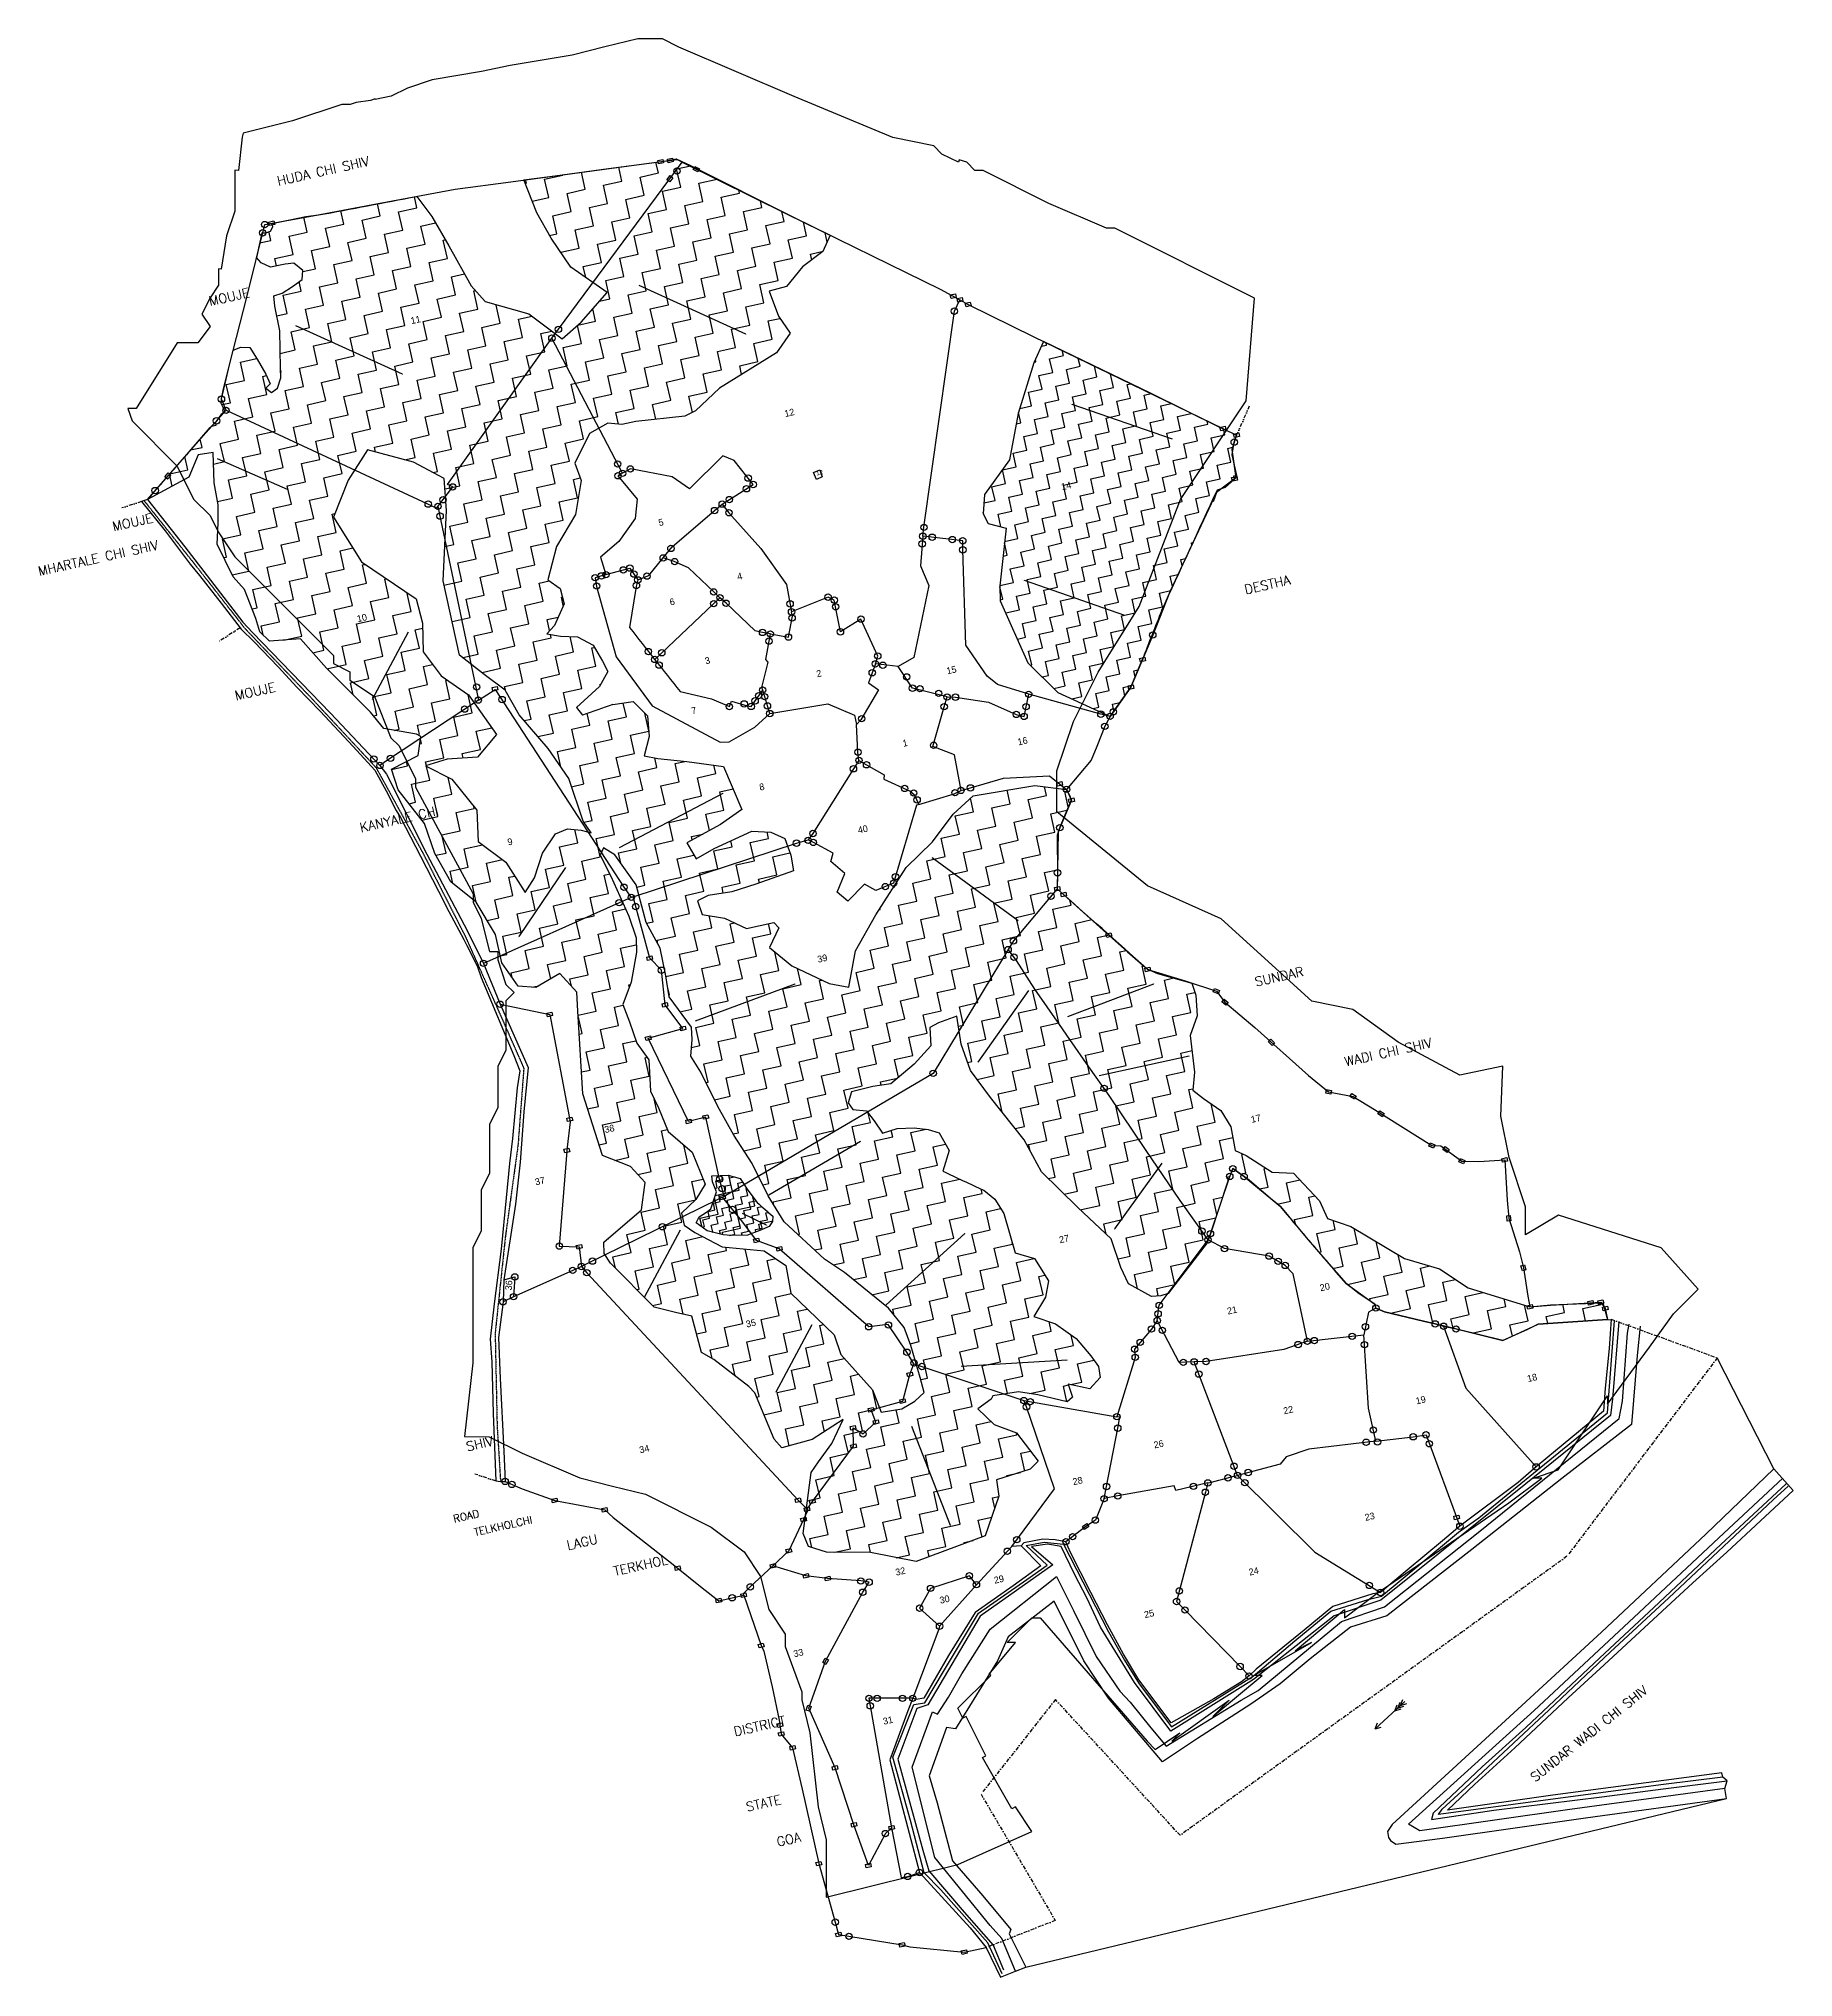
# Model space of a CAD drawing. Header units: metres. Extents: x 359024 to 361366, y 1738785 to 1741373.
import ezdxf

# ---------------------------------------------------------------- set-up
doc = ezdxf.new("R2010")
doc.units = ezdxf.units.M
for name, pattern in [('DASHDOT', [1, 0.5, -0.25, 0, -0.25]), ('DASHED', [0.75, 0.5, -0.25]), ('DIVIDE', [1.25, 0.5, -0.25, 0, -0.25, 0, -0.25])]:
    doc.linetypes.add(name, pattern=pattern)
for name, color, linetype in [('LINE_WATER', 4, 'Continuous'), ('OFF', 1, 'Continuous'), ('OTHERS', 1, 'Continuous'), ('POLY_HATCH', 12, 'Continuous'), ('POLY_PARCEL', 6, 'Continuous'), ('POLY_ROAD', 30, 'Continuous'), ('POLY_WATER', 4, 'Continuous'), ('SYM_ARROW', 1, 'Continuous'), ('TEXT_MAPOUT', 7, 'Continuous'), ('TEXT_PARCEL', 7, 'Continuous'), ('V_BOUND_LINE', 7, 'Continuous'), ('V_BOUND_STREAM_LINE', 7, 'DASHDOT'), ('V_DIVIDE_LINE', 7, 'DIVIDE'), ('VILLAGE BOUNDRY', 15, 'Continuous')]:
    doc.layers.add(name, color=color, linetype=linetype)
doc.styles.get("Standard").update_dxf_attribs({"font": 'simplex.shx'})
doc.styles.add('TEXT_MAP', font='')
doc.styles.get('TEXT_MAP').set_extended_font_data('Kruti Dev 050')

msp = doc.modelspace()

# ---------------------------------------------------------------- texts
at = {"layer": 'TEXT_MAPOUT'}
for s, height, rotation, p in [('HUDA CHI SHIV', 12.489, 12.5906, (359343.8, 1741176.5)), ('MOUJE', 12.49, 12.5906, (359252.5, 1741016.1)), ('MOUJE', 12.49, 12.5906, (359123.7, 1740715.4)), ('MHARTALE CHI SHIV', 12.489, 12.5906, (359024.5, 1740655.6)), ('DESTHA', 12.49, 12.5906, (360635.3, 1740631.1)), ('MOUJE', 12.49, 12.5906, (359287.3, 1740489.5)), ('KANYALE CHI', 12.489, 12.5906, (359454.1, 1740313.3)), ('SUNDAR', 12.49, 12.5906, (360648.9, 1740107.5)), ('WADI CHI SHIV', 12.489, 12.5906, (360768.8, 1740000.8)), ('SHIV', 12.49, 12.5906, (359596.1, 1739487)), ('ROAD', 9.99, 12.5906, (359578.5, 1739391.8)), ('TELKHOLCHI', 9.99, 12.5906, (359606.3, 1739373.9)), ('LAGU', 12.49, 12.5906, (359730.4, 1739355.1)), ('TERKHOL', 12.49, 12.5906, (359792.7, 1739320.5)), ('SUNDAR WADI CHI SHIV', 12.489, 38.516, (361021.6, 1739044.9)), ('DISTRICT', 12.49, 12.5906, (359953.4, 1739106.5)), ('STATE', 12.49, 12.5906, (359969.8, 1739005.9)), ('GOA', 12.49, 12.5906, (360010.6, 1738959.2))]:
    msp.add_text(s, height=height, rotation=rotation, dxfattribs=at).set_placement(p)
at = {"layer": 'TEXT_PARCEL', "style": 'TEXT_MAP'}
for s, height, rotation, p in [('11', 8.99, 12.5906, (359521.5, 1740991.7)), ('12', 8.99, 12.5906, (360020.5, 1740867.7)), ('12', 5.99, 12.5906, (360062.4, 1740789.7)), ('14', 8.99, 12.5906, (360390.1, 1740770.1)), ('5', 8.99, 12.5906, (359852.3, 1740722.1)), ('4', 8.99, 12.5906, (359957.4, 1740650.1)), ('6', 8.99, 12.5906, (359867.3, 1740616)), ('10', 8.99, 12.5906, (359449.8, 1740593.8)), ('3', 8.99, 12.5906, (359914.4, 1740537.6)), ('2', 8.99, 12.5906, (360063.2, 1740520.3)), ('15', 8.99, 12.5906, (360236.9, 1740524.2)), ('7', 8.99, 12.5906, (359896.2, 1740470.8)), ('1', 8.99, 12.5906, (360178.2, 1740427.4)), ('16', 8.99, 12.5906, (360331.8, 1740429.3)), ('8', 8.99, 12.5906, (359987, 1740369)), ('40', 8.99, 12.5906, (360118.5, 1740311.6)), ('9', 8.99, 12.5906, (359650.8, 1740295.7)), ('39', 8.99, 12.5906, (360064.5, 1740139.2)), ('17', 8.99, 12.5906, (360643.3, 1739925.4)), ('38', 8.99, 12.5906, (359780.2, 1739911.8)), ('37', 8.99, 12.5906, (359687.5, 1739842)), ('27', 8.99, 12.5906, (360387.3, 1739764.7)), ('36', 8.99, 84.805, (359655.2, 1739701.6)), ('20', 8.99, 12.5906, (360735.4, 1739700.6)), ('21', 8.99, 12.5906, (360611.5, 1739669.5)), ('35', 8.99, 12.5906, (359969.1, 1739652.1)), ('18', 8.99, 12.5906, (361012.1, 1739579.4)), ('22', 8.99, 12.5906, (360686.6, 1739536.3)), ('19', 8.99, 12.5906, (360863.4, 1739549.6)), ('34', 8.99, 12.5906, (359826.8, 1739484.3)), ('26', 8.99, 12.5906, (360513.5, 1739490.7)), ('28', 8.99, 12.5906, (360405.3, 1739441.7)), ('23', 8.99, 12.5906, (360795.2, 1739394)), ('32', 8.99, 12.5906, (360168.7, 1739320.9)), ('29', 8.99, 12.5906, (360300.3, 1739310.2)), ('24', 8.99, 12.5906, (360640.4, 1739321)), ('30', 8.99, 12.5906, (360227.7, 1739283.5)), ('25', 8.99, 12.5906, (360500.8, 1739264.3)), ('33', 8.99, 12.5906, (360032.5, 1739212)), ('31', 8.99, 12.5906, (360152.1, 1739121.9))]:
    msp.add_text(s, height=height, rotation=rotation, dxfattribs=at).set_placement(p)

# ---------------------------------------------------------------- linework, layer by layer
for points in [[(359850.2, 1741210.3), (359856.9, 1741211.8), (359858, 1741207.1), (359851.2, 1741205.6)], [(359863.2, 1741211.9), (359870, 1741213.4), (359871.1, 1741208.7), (359864.3, 1741207.2)], [(359899.7, 1741202.4), (359905.9, 1741199.3), (359903.8, 1741195), (359897.6, 1741198.1)], [(359870.5, 1741187.3), (359866.4, 1741181.7), (359862.5, 1741184.5), (359866.7, 1741190.1)], [(359331.1, 1741128), (359337.9, 1741129.5), (359338.9, 1741124.8), (359332.1, 1741123.3)], [(360240.9, 1741030.7), (360247.7, 1741032.2), (360248.7, 1741027.5), (360241.9, 1741026)], [(360249.9, 1741025.8), (360256.7, 1741027.3), (360257.8, 1741022.6), (360251, 1741021.1)], [(360260.9, 1741019.8), (360267.6, 1741021.3), (360268.7, 1741016.6), (360261.9, 1741015.1)], [(360600.9, 1740853.9), (360607.7, 1740855.4), (360608.7, 1740850.7), (360601.9, 1740849.2)], [(360619.1, 1740845), (360625.9, 1740846.5), (360627, 1740841.8), (360620.2, 1740840.3)], [(359192.2, 1740787.9), (359196.7, 1740793.1), (359200.3, 1740789.9), (359195.8, 1740784.7)], [(360616.5, 1740786.9), (360623.3, 1740788.4), (360624.4, 1740783.7), (360617.6, 1740782.2)], [(360493.6, 1740545.6), (360500.4, 1740547.1), (360501.5, 1740542.4), (360494.7, 1740540.9)], [(359629.2, 1740506.7), (359636, 1740508.2), (359637, 1740503.5), (359630.3, 1740502)], [(360478.2, 1740508.7), (360485, 1740510.2), (360486.1, 1740505.5), (360479.3, 1740504)], [(360383.1, 1740379.5), (360389.9, 1740381), (360390.9, 1740376.3), (360384.2, 1740374.8)], [(360398.8, 1740357.6), (360405.6, 1740359.2), (360406.6, 1740354.5), (360399.8, 1740353)], [(360379.8, 1740239.5), (360386.5, 1740241), (360387.6, 1740236.3), (360380.8, 1740234.8)], [(360388.3, 1740231.9), (360395.1, 1740233.4), (360396.1, 1740228.7), (360389.3, 1740227.2)], [(360448.6, 1740177.8), (360455.4, 1740179.3), (360456.5, 1740174.6), (360449.7, 1740173.1)], [(359835.6, 1740146.9), (359842.4, 1740148.5), (359843.5, 1740143.8), (359836.7, 1740142.2)], [(360500.5, 1740131.9), (360507.3, 1740133.4), (360508.3, 1740128.7), (360501.5, 1740127.2)], [(360593.8, 1740104.9), (360600.3, 1740102.3), (360598.4, 1740097.9), (360592, 1740100.5)], [(360606.5, 1740090.8), (360611.8, 1740086.3), (360608.7, 1740082.6), (360603.4, 1740087.1)], [(359702.2, 1740071.9), (359708.9, 1740073.4), (359710, 1740068.7), (359703.2, 1740067.2)], [(359856.1, 1740084.5), (359862.8, 1740086), (359863.9, 1740081.3), (359857.1, 1740079.8)], [(359833.7, 1740040.1), (359840.5, 1740041.6), (359841.5, 1740036.9), (359834.7, 1740035.4)], [(359880.1, 1740053.1), (359886.8, 1740054.6), (359887.9, 1740049.9), (359881.1, 1740048.4)], [(360668.7, 1740037.1), (360673.9, 1740032.4), (360670.7, 1740028.9), (360665.5, 1740033.5)], [(360743.1, 1739969.8), (360749.9, 1739968.5), (360749, 1739963.8), (360742.2, 1739965.1)], [(360777, 1739964.6), (360782.9, 1739961), (360780.4, 1739956.9), (360774.5, 1739960.5)], [(359910.4, 1739934.9), (359917.2, 1739936.4), (359918.3, 1739931.7), (359911.5, 1739930.2)], [(360814.3, 1739941.5), (360820.2, 1739937.8), (360817.7, 1739933.7), (360811.8, 1739937.4)], [(359729, 1739931.8), (359735.8, 1739933.3), (359736.8, 1739928.6), (359730, 1739927.1)], [(359887.6, 1739929.1), (359894.3, 1739930.6), (359895.4, 1739925.9), (359888.6, 1739924.4)], [(359725, 1739890.2), (359731.8, 1739891.7), (359732.9, 1739887), (359726.1, 1739885.5)], [(360881.5, 1739898.9), (360887.9, 1739896.2), (360886.1, 1739891.8), (360879.7, 1739894.4)], [(360901.4, 1739893.8), (360906.9, 1739889.7), (360904.1, 1739885.8), (360898.5, 1739889.9)], [(360921.4, 1739877.8), (360927.9, 1739875.2), (360926.1, 1739870.7), (360919.6, 1739873.4)], [(360977.1, 1739877.6), (360983.9, 1739879.1), (360985, 1739874.4), (360978.2, 1739872.9)], [(359933, 1739827.6), (359939.8, 1739829.2), (359940.8, 1739824.5), (359934.1, 1739822.9)], [(360984.3, 1739794.4), (360983.7, 1739801.4), (360988.5, 1739801.8), (360989.1, 1739794.8)], [(359741.6, 1739761.7), (359748.4, 1739763.2), (359749.5, 1739758.5), (359742.7, 1739757)], [(359978.2, 1739770.1), (359985, 1739771.6), (359986, 1739766.9), (359979.3, 1739765.4)], [(360008.7, 1739759.1), (360015.5, 1739760.6), (360016.5, 1739755.9), (360009.7, 1739754.4)], [(361004.6, 1739727.9), (361002.8, 1739734.6), (361007.5, 1739735.8), (361009.2, 1739729.1)], [(361010.8, 1739681.3), (361017.6, 1739682.9), (361018.7, 1739678.2), (361011.9, 1739676.6)], [(361091.9, 1739686.9), (361098.7, 1739688.5), (361099.7, 1739683.8), (361093, 1739682.3)], [(361105.4, 1739687.7), (361112.1, 1739689.3), (361113.2, 1739684.6), (361106.4, 1739683)], [(361111.5, 1739679.3), (361118.3, 1739680.8), (361119.3, 1739676.2), (361112.5, 1739674.6)], [(360183, 1739591.2), (360189.8, 1739592.7), (360190.9, 1739588), (360184.1, 1739586.5)], [(360131.3, 1739544.1), (360138, 1739545.6), (360139.1, 1739540.9), (360132.3, 1739539.4)], [(360173.4, 1739555.6), (360180.1, 1739557.2), (360181.2, 1739552.5), (360174.4, 1739550.9)], [(360107.1, 1739520.1), (360113.9, 1739521.6), (360114.9, 1739516.9), (360108.2, 1739515.4)], [(360137.7, 1739527.6), (360144.5, 1739529.2), (360145.5, 1739524.5), (360138.7, 1739522.9)], [(360107.8, 1739495.3), (360114.6, 1739496.8), (360115.6, 1739492.1), (360108.8, 1739490.6)], [(359708.8, 1739423.1), (359715.6, 1739424.6), (359716.6, 1739419.9), (359709.9, 1739418.4)], [(360033.8, 1739423.2), (360040.6, 1739424.7), (360041.6, 1739420), (360034.8, 1739418.5)], [(360052.9, 1739421.8), (360059.6, 1739423.3), (360060.7, 1739418.6), (360053.9, 1739417.1)], [(359775.6, 1739410.5), (359782.4, 1739412), (359783.4, 1739407.3), (359776.6, 1739405.8)], [(360041.1, 1739397.4), (360047.8, 1739398.9), (360048.9, 1739394.2), (360042.1, 1739392.7)], [(360045.7, 1739411.3), (360052.5, 1739412.8), (360053.5, 1739408.1), (360046.7, 1739406.6)], [(360417.5, 1739386.6), (360423.3, 1739390.5), (360426, 1739386.5), (360420.2, 1739382.6)], [(360913, 1739400.2), (360919.8, 1739401.8), (360920.8, 1739397.1), (360914, 1739395.5)], [(360021.4, 1739355.7), (360028.2, 1739357.3), (360029.3, 1739352.6), (360022.5, 1739351)], [(359873, 1739332.7), (359879.8, 1739334.2), (359880.8, 1739329.5), (359874, 1739328)], [(360000.2, 1739335.6), (360007, 1739337.1), (360008.1, 1739332.4), (360001.3, 1739330.9)], [(360044.3, 1739322.2), (360051.1, 1739323.7), (360052.2, 1739319), (360045.4, 1739317.5)], [(360073.2, 1739318.6), (360080, 1739320.1), (360081, 1739315.4), (360074.2, 1739313.9)], [(359927.8, 1739289.2), (359934.6, 1739290.8), (359935.7, 1739286.1), (359928.9, 1739284.5)], [(359961.1, 1739296.4), (359967.9, 1739297.9), (359969, 1739293.2), (359962.2, 1739291.7)], [(359984.4, 1739229.2), (359991.2, 1739230.7), (359992.3, 1739226), (359985.5, 1739224.5)], [(360070.6, 1739204.9), (360073.9, 1739211), (360078.1, 1739208.8), (360074.8, 1739202.6)], [(360048.4, 1739141.6), (360050.7, 1739148.2), (360055.2, 1739146.5), (360052.9, 1739140)], [(360009.4, 1739123.2), (360016.2, 1739124.7), (360017.2, 1739120), (360010.5, 1739118.5)], [(360011.2, 1739111.2), (360018, 1739112.7), (360019.1, 1739108.1), (360012.3, 1739106.5)], [(360026.5, 1739092.9), (360033.3, 1739094.4), (360034.3, 1739089.7), (360027.5, 1739088.2)], [(360083, 1739065.9), (360089.8, 1739067.4), (360090.9, 1739062.7), (360084.1, 1739061.2)], [(360108.4, 1738990), (360115.2, 1738991.5), (360116.2, 1738986.8), (360109.5, 1738985.3)], [(360158.7, 1738986), (360165.5, 1738987.5), (360166.6, 1738982.8), (360159.8, 1738981.3)], [(360061.5, 1738938.1), (360068.2, 1738939.6), (360069.3, 1738934.9), (360062.5, 1738933.4)], [(360127.5, 1738935.4), (360134.3, 1738937), (360135.4, 1738932.3), (360128.6, 1738930.8)], [(360087.8, 1738843.4), (360094.6, 1738844.9), (360095.6, 1738840.2), (360088.8, 1738838.7)], [(360172.6, 1738829.7), (360179.4, 1738831.2), (360180.5, 1738826.5), (360173.7, 1738825)], [(360255.6, 1738820), (360262.4, 1738821.5), (360263.4, 1738816.8), (360256.6, 1738815.3)]]:
    msp.add_lwpolyline(points, close=True)
for points in [[(360807.9, 1739116.3), (360847.7, 1739153)], [(360834.2, 1739140.6), (360837.4, 1739148.7)], [(360834.2, 1739140.6), (360842.7, 1739143)], [(360838.2, 1739144.2), (360841.3, 1739152.3)], [(360838.2, 1739144.2), (360846.6, 1739146.6)], [(360841.9, 1739147.7), (360845.1, 1739155.8)], [(360841.9, 1739147.7), (360850.4, 1739150.1)], [(360807.9, 1739116.3), (360811.1, 1739124.4)], [(360807.9, 1739116.3), (360816.3, 1739118.7)]]:
    msp.add_lwpolyline(points)
for centre in [(359876, 1741196.2), (359325.6, 1741124.7), (359322.9, 1741113.7), (360246.3, 1741009.1), (359709, 1740973.1), (359717.7, 1740984.9), (359267.8, 1740891.6), (359261.2, 1740862.7), (359273.9, 1740876.8), (360620, 1740834.3), (359796.7, 1740805.1), (359797.2, 1740789.3), (359803.3, 1740792.7), (359813.7, 1740798.5), (359971, 1740786.2), (359179.3, 1740769.6), (359576.5, 1740774.5), (359945.9, 1740757.6), (359968.7, 1740772), (359977.8, 1740777.7), (359543.9, 1740751.5), (359556.9, 1740748.5), (359559.7, 1740735.5), (359563.6, 1740757.3), (359926.1, 1740742.9), (359936.4, 1740751.5), (359945.4, 1740740), (360204.2, 1740708.7), (360205.7, 1740720.6), (360216.7, 1740707.3), (359867.9, 1740692.3), (360203.3, 1740698.4), (360243.5, 1740704.2), (360257.5, 1740702.6), (360257.6, 1740690.5), (359775.1, 1740655.7), (359781.2, 1740657.4), (359804.3, 1740663.7), (359813.1, 1740666.1), (359818.5, 1740658.1), (359835.9, 1740655.4), (359857.6, 1740679.7), (359872.9, 1740674.8), (359766.7, 1740653.3), (359768.8, 1740642.2), (359821.8, 1740642.9), (359823.7, 1740650.4), (359925, 1740634.3), (359925, 1740618.7), (359933.4, 1740626.6), (359941.5, 1740619.2), (360027, 1740618.3), (360028.9, 1740607.7), (360077.7, 1740627.3), (360086, 1740623.3), (360087.9, 1740614.5), (359990.2, 1740580.2), (360000.7, 1740578.2), (360029.7, 1740599.4), (360094.2, 1740581), (360121.6, 1740598), (360511.2, 1740576.7), (359837.8, 1740554.7), (359855.7, 1740553.1), (359998.9, 1740568.6), (360024.8, 1740574), (359846.2, 1740544.1), (359852.1, 1740536.6), (360136.6, 1740526.4), (360140.9, 1740538.2), (360144.1, 1740548.7), (360150.9, 1740536.4), (359608.5, 1740507.3), (359990.4, 1740503.3), (360182.6, 1740520.9), (360190.4, 1740505.8), (360200.4, 1740505.2), (360225.4, 1740498.9), (359592.5, 1740477.8), (359610.8, 1740489.9), (359642.5, 1740490.6), (359945.9, 1740481.2), (359965.7, 1740484.8), (359975, 1740481.4), (359980.3, 1740488.9), (359985.1, 1740495.8), (359993, 1740494.5), (359996.8, 1740482.1), (360232.7, 1740481.1), (360236.7, 1740494.1), (360247.8, 1740493.8), (360342.1, 1740481.1), (360345.6, 1740497.6), (360458.6, 1740474.3), (359999.9, 1740471.9), (360122.6, 1740465), (360329, 1740470.7), (360339.4, 1740468.1), (360441.9, 1740471.1), (360447.2, 1740454.9), (360454.2, 1740468.2), (360218.6, 1740429.6), (359471.3, 1740411.2), (359479.4, 1740402.6), (359493.5, 1740412.2), (360111.6, 1740398.2), (360117.6, 1740420.3), (360118.9, 1740409.4), (360129.1, 1740403.5), (360180, 1740371.9), (360267.8, 1740372.7), (360396, 1740370.7), (360192, 1740365.8), (360196.6, 1740356.7), (360247.1, 1740366.3), (360255.2, 1740369.3), (360387.1, 1740319.6), (360035.5, 1740298.9), (360051, 1740302.7), (360057.5, 1740311.8), (360058.1, 1740299.9), (359805.2, 1740240.1), (360154.1, 1740240.9), (360165.2, 1740245.6), (360167.7, 1740254.1), (360384, 1740259.4), (359798.7, 1740219.4), (359815, 1740226.5), (359820.9, 1740214.2), (360375.3, 1740228.1), (360325.2, 1740168.3), (359617.7, 1740138.4), (360318.1, 1740156.8), (360325.9, 1740146.7), (359855.2, 1740129.3), (359639.7, 1740083.9), (360218, 1739991.6), (360446.2, 1739971.5), (360614, 1739854), (360618, 1739864.4), (360633.1, 1739853.8), (359932.9, 1739850.4), (359936.2, 1739837.7), (359950.2, 1739809.8), (359856.6, 1739786.8), (360576.8, 1739780.9), (360588.2, 1739777.5), (359718.9, 1739761), (360585, 1739769.3), (360606.9, 1739757.6), (359736.8, 1739728.6), (359748.5, 1739733.7), (359755.6, 1739725.4), (359763.1, 1739740.9), (360666.6, 1739747.6), (360678.6, 1739740.6), (360688, 1739735.1), (359659.4, 1739719.8), (359643.7, 1739686.6), (359657.8, 1739693.4), (360518.3, 1739670.6), (360519.8, 1739681.9), (360809.1, 1739678.3), (360131.9, 1739653.2), (360158.3, 1739655.7), (360509.4, 1739650.2), (360517.1, 1739661.5), (360524, 1739648.5), (360795.1, 1739653.3), (360888.3, 1739657.1), (360899.5, 1739654), (360916.1, 1739650.3), (360182.9, 1739619.3), (360487, 1739623.3), (360494.4, 1739632.4), (360705.3, 1739629.5), (360717.6, 1739633.9), (360726.9, 1739634.9), (360777.4, 1739640.5), (360793.8, 1739629.3), (360192.5, 1739605), (360203, 1739600.2), (360487.8, 1739612.4), (360551.9, 1739605.8), (360566.4, 1739606.4), (360582.3, 1739606.9), (360572.7, 1739590.1), (360339.1, 1739554.7), (360342.6, 1739546.3), (360347.8, 1739553.2), (360463.3, 1739533.2), (360464.5, 1739517.9), (360805.7, 1739515.4), (360124.4, 1739510.2), (360796, 1739499.1), (360811.3, 1739499.5), (360858.9, 1739506.4), (360876, 1739509), (360880.4, 1739497.1), (360619.7, 1739467.1), (361023, 1739466.2), (359646.5, 1739446.8), (359655.6, 1739442.8), (360449.5, 1739440), (360565.5, 1739440.3), (360584.8, 1739444.8), (360611.6, 1739451.6), (360624.4, 1739454.9), (360634.1, 1739445.2), (360638.6, 1739458.7), (360446.2, 1739423.8), (360464.5, 1739427.4), (360581.4, 1739432.4), (360434.6, 1739395.1), (360921.2, 1739387), (360329.6, 1739369), (360395.3, 1739366.3), (360404.2, 1739373.1), (360317.1, 1739353.6), (360121.4, 1739313.9), (360132.5, 1739312.3), (360266.3, 1739320.8), (360275.8, 1739308.9), (359949.6, 1739291.5), (359973.8, 1739306), (360124, 1739298.9), (360214.5, 1739304), (360543, 1739286.5), (360546.7, 1739300.6), (360800.3, 1739307.9), (360815.3, 1739298.5), (360199.9, 1739277.6), (360554.2, 1739275.2), (360226.5, 1739253.5), (360627.8, 1739199.7), (360639.7, 1739187.1), (360132.3, 1739157.3), (360143.2, 1739157.3), (360177.1, 1739157.3), (360190.7, 1739157.3), (360134, 1739147.3), (360154.2, 1738976.7), (360199.7, 1738924.6), (360184, 1738919.4), (360087.3, 1738858.4), (360105.6, 1738839.5)]:
    msp.add_circle(centre, 4.25)
at = {"layer": 'LINE_WATER'}
for p, q in [((361118.5, 1739538.5), (361127.7, 1739661.4)), ((361133.6, 1739660.5), (361125.2, 1739557.2)), ((361144.9, 1739644.9), (361147.2, 1739656.8)), ((361161.9, 1739653.9), (361158.1, 1739615.1)), ((361138.2, 1739553.9), (361144.9, 1739644.9)), ((361158.1, 1739615.1), (361150.2, 1739522.8)), ((361125.2, 1739557.2), (361122.2, 1739534.8)), ((361134, 1739530.8), (361138.2, 1739553.9)), ((360947.8, 1739380.2), (361134, 1739530.8)), ((361122.2, 1739534.8), (361009.2, 1739443.6)), ((361029.3, 1739465.7), (361118.5, 1739538.5)), ((361150.2, 1739522.8), (361057.4, 1739450.9)), ((361009.2, 1739443.6), (360815.7, 1739288.3)), ((361057.4, 1739450.9), (360937.2, 1739355.9)), ((360946.4, 1739398.4), (361029.3, 1739465.7)), ((361340.2, 1739463.6), (361249.5, 1739376.3)), ((361266.9, 1739371.7), (361352.2, 1739451.3)), ((361356.8, 1739443.6), (361269.8, 1739362.4)), ((361200.4, 1739291.4), (361339.7, 1739422.4)), ((361339.7, 1739422.4), (361359.3, 1739440.6)), ((360919.5, 1739379.1), (360946.4, 1739398.4)), ((360342.3, 1739361.2), (360366, 1739365.6)), ((360366, 1739365.6), (360392, 1739363.1)), ((360820.4, 1739279.4), (360947.8, 1739380.2)), ((360869.1, 1739337.2), (360919.5, 1739379.1)), ((361249.5, 1739376.3), (361110.4, 1739245.6)), ((361153.3, 1739265.3), (361266.9, 1739371.7)), ((360370.2, 1739335.2), (360342.3, 1739361.2)), ((360370.5, 1739363.2), (360349.1, 1739359.8)), ((360349.1, 1739359.8), (360377.7, 1739335.3)), ((360388.8, 1739359.8), (360370.5, 1739363.2)), ((360406.7, 1739322.8), (360388.8, 1739359.8)), ((360392, 1739363.1), (360451.9, 1739245.8)), ((360937.2, 1739355.9), (360823.5, 1739267.2)), ((361269.8, 1739362.4), (361180.1, 1739278.5)), ((360278.5, 1739270.7), (360343, 1739315.7)), ((360377.7, 1739335.3), (360280.9, 1739266.7)), ((360294.2, 1739249.7), (360382.7, 1739319.7)), ((360343, 1739315.7), (360370.2, 1739335.2)), ((360382.7, 1739319.7), (360405.5, 1739274.5)), ((360423.6, 1739290.3), (360406.7, 1739322.8)), ((360816.7, 1739293.4), (360869.1, 1739337.2)), ((360379.7, 1739286.8), (360318, 1739239.4)), ((360419.2, 1739207.2), (360379.7, 1739286.8)), ((360441.2, 1739252.3), (360423.6, 1739290.3)), ((360748.9, 1739273.4), (360798.9, 1739289.1)), ((360815.7, 1739288.3), (360753.6, 1739267.4)), ((360798.9, 1739289.1), (360816.7, 1739293.4)), ((361121.9, 1739218.9), (361200.4, 1739291.4)), ((360280.9, 1739266.7), (360211, 1739148.7)), ((360232, 1739193.1), (360278.5, 1739270.7)), ((360405.5, 1739274.5), (360435.7, 1739213)), ((360753.6, 1739267.4), (360645.7, 1739182.5)), ((360700.9, 1739233.8), (360748.9, 1739273.4)), ((360763.2, 1739259.7), (360820.4, 1739279.4)), ((360823.5, 1739267.2), (360775, 1739252.1)), ((361020.3, 1739141), (361153.3, 1739265.3)), ((361180.1, 1739278.5), (361107.9, 1739211.4)), ((360256.3, 1739189.9), (360294.2, 1739249.7)), ((360318, 1739239.4), (360303.7, 1739207.5)), ((360486.8, 1739178.2), (360441.2, 1739252.3)), ((360451.9, 1739245.8), (360473.5, 1739208.2)), ((360652.1, 1739167.6), (360763.2, 1739259.7)), ((360775, 1739252.1), (360721.3, 1739209.8)), ((361110.4, 1739245.6), (361004.1, 1739147.8)), ((360435.7, 1739213), (360467.4, 1739166.8)), ((360645.4, 1739186.8), (360700.9, 1739233.8)), ((360721.3, 1739209.8), (360681.5, 1739176.7)), ((361107.9, 1739211.4), (361009.3, 1739118.3)), ((361040.5, 1739142), (361121.9, 1739218.9)), ((360207, 1739151.3), (360232, 1739193.1)), ((360238.7, 1739158.8), (360256.3, 1739189.9)), ((360303.7, 1739207.5), (360247.7, 1739116.4)), ((360452, 1739157.5), (360419.2, 1739207.2)), ((360473.5, 1739208.2), (360493.1, 1739176.7)), ((360536, 1739119.2), (360645.4, 1739186.8)), ((360223.7, 1739136.3), (360238.7, 1739158.8)), ((360484.8, 1739119), (360452, 1739157.5)), ((360467.4, 1739166.8), (360481.2, 1739152.1)), ((360535.3, 1739113.5), (360486.8, 1739178.2)), ((360493.1, 1739176.7), (360536, 1739119.2)), ((360645.7, 1739182.5), (360535.3, 1739113.5)), ((360629.4, 1739154.6), (360652.1, 1739167.6)), ((360681.5, 1739176.7), (360642.3, 1739149.4)), ((360164.2, 1739078.6), (360192.4, 1739149)), ((360196, 1739143.7), (360170.7, 1739075.9)), ((360190, 1739065.5), (360216.9, 1739139.1)), ((360192.4, 1739149), (360207, 1739151.3)), ((360211, 1739148.7), (360196, 1739143.7)), ((360216.9, 1739139.1), (360223.7, 1739136.3)), ((360481.2, 1739152.1), (360508.5, 1739118)), ((360528.9, 1739093.3), (360629.4, 1739154.6)), ((360642.3, 1739149.4), (360571.1, 1739103.8)), ((360852.4, 1738989.2), (361020.3, 1739141)), ((361004.1, 1739147.8), (360868.6, 1739023.6)), ((360945, 1739052.7), (361040.5, 1739142)), ((360235.7, 1739118.4), (360212.8, 1739053.8)), ((360247.7, 1739116.4), (360235.7, 1739118.4)), ((360524.1, 1739072.6), (360484.8, 1739119)), ((360508.5, 1739118), (360528.9, 1739093.3)), ((361009.3, 1739118.3), (360951.1, 1739065.6)), ((360571.1, 1739103.8), (360524.1, 1739072.6)), ((360187.7, 1738994), (360164.2, 1739078.6)), ((360170.7, 1739075.9), (360204.4, 1738954.6)), ((360220.1, 1738944.9), (360190, 1739065.5)), ((360212.8, 1739053.8), (360223.4, 1739017.9)), ((360951.1, 1739065.6), (360885.6, 1739003.7)), ((360897.4, 1739009.4), (360945, 1739052.7)), ((361193.2, 1739042.1), (361042.4, 1739022.1)), ((361275.1, 1739036.7), (361068, 1739008.7)), ((361110.8, 1739025.8), (361192.5, 1739036.3)), ((361192.5, 1739036.3), (361277.9, 1739046.9)), ((361272.5, 1739052), (361193.2, 1739042.1)), ((360223.4, 1739017.9), (360243.9, 1738940.3)), ((360868.6, 1739023.6), (360830.8, 1738988.9)), ((361068, 1739008.7), (360867.7, 1738980.3)), ((360883.3, 1738995.4), (360966.6, 1739007.7)), ((360885.6, 1739003.7), (360883.3, 1738995.4)), ((361042.4, 1739022.1), (360892.7, 1739002)), ((360892.7, 1739002), (360897.4, 1739009.4)), ((360966.6, 1739007.7), (361110.8, 1739025.8)), ((361088.9, 1738997.7), (361277.3, 1739023.6)), ((360205.9, 1738924.2), (360187.7, 1738994)), ((360830.8, 1738988.9), (360824.8, 1738979.5)), ((360824.8, 1738979.5), (360825.9, 1738971.3)), ((360867.7, 1738980.3), (360852.4, 1738989.2)), ((360897.8, 1738970.5), (361088.9, 1738997.7)), ((360204.4, 1738954.6), (360212.2, 1738927.1)), ((360825.9, 1738971.3), (360828.6, 1738967.4)), ((360828.6, 1738967.4), (360835.6, 1738962.6)), ((360835.6, 1738962.6), (360897.8, 1738970.5)), ((360212.2, 1738927.1), (360259.5, 1738871.8)), ((360294.3, 1738854), (360220.1, 1738944.9)), ((360243.9, 1738940.3), (360284.4, 1738893.5)), ((360228.2, 1738901.6), (360205.9, 1738924.2)), ((360291.2, 1738830.8), (360228.2, 1738901.6)), ((360284.4, 1738893.5), (360321.9, 1738848.8)), ((360259.5, 1738871.8), (360298.2, 1738827.5)), ((360309.5, 1738836.4), (360294.3, 1738854)), ((360321.9, 1738848.8), (360319.3, 1738842.6)), ((360310, 1738789.6), (360291.2, 1738830.8)), ((360298.2, 1738827.5), (360311.8, 1738794.9)), ((360327.9, 1738792.9), (360309.5, 1738836.4)), ((360319.3, 1738842.6), (360341.9, 1738798.2))]:
    msp.add_line(p, q, dxfattribs=at)
at = {"layer": 'OFF'}
for p, q in [((359169, 1740757.8), (359161.1, 1740754.9)), ((361340.2, 1739463.6), (361264.9, 1739611.8)), ((361264.9, 1739611.8), (361264.9, 1739611.8)), ((361264.9, 1739611.8), (361264.9, 1739611.8)), ((361366.3, 1739434.8), (361340.2, 1739463.6)), ((361366.3, 1739434.8), (361366.3, 1739434.8)), ((361272.5, 1739052), (361270.9, 1739057.8)), ((361270.9, 1739057.8), (361270.9, 1739057.8)), ((361277.9, 1739046.9), (361272.5, 1739052)), ((361275.1, 1739036.7), (361277.9, 1739046.9)), ((361277.3, 1739023.6), (361275.1, 1739036.7)), ((361275.1, 1739036.7), (361275.1, 1739036.7)), ((360341.9, 1738798.2), (361277.3, 1739023.6)), ((360327.9, 1738792.9), (360341.9, 1738798.2)), ((360307.7, 1738784.9), (360327.9, 1738792.9))]:
    msp.add_line(p, q, dxfattribs=at)
at = {"layer": 'OTHERS', "linetype": 'DASHED', "ltscale": 0.5}
for p, q in [((359164.5, 1740756.1), (359232.6, 1740670.6)), ((359232.6, 1740670.6), (359298.6, 1740586.1)), ((359298.6, 1740586.1), (359388.1, 1740492.3)), ((359388.1, 1740492.3), (359474.2, 1740399.8)), ((359474.2, 1740399.8), (359536.6, 1740285.9)), ((359536.6, 1740285.9), (359593.4, 1740174.3)), ((359593.4, 1740174.3), (359633, 1740085.7)), ((359633, 1740085.7), (359671.5, 1739998.4)), ((359671.5, 1739998.4), (359663.7, 1739895.4)), ((359663.7, 1739895.4), (359646.8, 1739773.1)), ((359646.8, 1739773.1), (359633.2, 1739644.4)), ((359633.2, 1739644.4), (359635.8, 1739521.8)), ((359635.8, 1739521.8), (359640.4, 1739446.6))]:
    msp.add_line(p, q, dxfattribs=at)
at = {"layer": 'POLY_HATCH'}
for p, q in [((359784.7, 1741199.4), (359855.9, 1741208.7)), ((359855.9, 1741208.7), (359868.8, 1741211.3)), ((359868.8, 1741211.3), (359874.8, 1741212.4)), ((359874.8, 1741212.4), (359893.9, 1741203.5)), ((359893.9, 1741203.5), (360032.3, 1741134)), ((359671.4, 1741184.3), (359712.9, 1741189.6)), ((359688.9, 1741140.3), (359671.4, 1741184.3)), ((359712.9, 1741189.6), (359784.7, 1741199.4)), ((359528.5, 1741162.4), (359548.5, 1741135.7)), ((359335.5, 1741126), (359380.4, 1741135.4)), ((359336.3, 1741121.5), (359335.5, 1741126)), ((359380.4, 1741135.4), (359397.4, 1741137.5)), ((359548.5, 1741135.7), (359571.3, 1741096.2)), ((359708, 1741106.4), (359688.9, 1741140.3)), ((360032.3, 1741134), (360080.6, 1741110.5)), ((359321.9, 1741113.6), (359327.2, 1741113.9)), ((359327.2, 1741113.9), (359333.3, 1741115.7)), ((359333.3, 1741115.7), (359336.3, 1741121.5)), ((359734.4, 1741067.7), (359708, 1741106.4)), ((360080.6, 1741110.5), (360070.9, 1741088.8)), ((359320.7, 1741073.5), (359314.4, 1741080.8)), ((359333.1, 1741068), (359320.7, 1741073.5)), ((359364.3, 1741073.3), (359352.7, 1741071.9)), ((359376.4, 1741063.2), (359364.3, 1741073.3)), ((359571.3, 1741096.2), (359601, 1741043)), ((360070.9, 1741088.8), (360043.4, 1741068.1)), ((359352.7, 1741071.9), (359333.1, 1741068)), ((359362.8, 1741041.9), (359375.6, 1741051.5)), ((359375.6, 1741051.5), (359376.4, 1741063.2)), ((359782.7, 1741034), (359734.4, 1741067.7)), ((360043.4, 1741068.1), (360022, 1741041.9)), ((359337.9, 1741029.5), (359349, 1741033.3)), ((359339.2, 1741016), (359337.9, 1741029.5)), ((359349, 1741033.3), (359362.8, 1741041.9)), ((359601, 1741043), (359619.8, 1741021.8)), ((359619.8, 1741021.8), (359678.2, 1741005.6)), ((359748.2, 1740994.5), (359782.7, 1741034)), ((360022, 1741041.9), (359999.1, 1741035.8)), ((359999.1, 1741035.8), (360011.4, 1741002.6)), ((359345.7, 1740983), (359339.2, 1741016)), ((359678.2, 1741005.6), (359722.6, 1740972.2)), ((360011.4, 1741002.6), (360027.1, 1740979.9)), ((359346.5, 1740933.2), (359345.7, 1740983)), ((359722.6, 1740972.2), (359748.2, 1740994.5)), ((360027.1, 1740979.9), (360008.7, 1740953.4)), ((359270.3, 1740903), (359283.3, 1740957)), ((359283.3, 1740957), (359293.5, 1740961)), ((359293.5, 1740961), (359305.5, 1740960.7)), ((359305.5, 1740960.7), (359315.4, 1740945)), ((359315.4, 1740945), (359327.1, 1740925.1)), ((360008.7, 1740953.4), (359932.7, 1740906.4)), ((360365.4, 1740968.6), (360352.5, 1740940.2)), ((360509, 1740899.1), (360365.4, 1740968.6)), ((359327.1, 1740925.1), (359332.9, 1740912.3)), ((359342.7, 1740906.4), (359347.3, 1740920.2)), ((359347.3, 1740920.2), (359346.5, 1740933.2)), ((360352.5, 1740940.2), (360331.6, 1740872.5)), ((359267.4, 1740885.9), (359267.8, 1740892.4)), ((359267.8, 1740892.4), (359270.3, 1740903)), ((359332.9, 1740912.3), (359327, 1740906.3)), ((359327, 1740906.3), (359334.7, 1740900.4)), ((359334.7, 1740900.4), (359342.7, 1740906.4)), ((359932.7, 1740906.4), (359900.6, 1740875.9)), ((360600.9, 1740853.9), (360509, 1740899.1)), ((359261, 1740861.8), (359268.4, 1740872)), ((359270.5, 1740879.4), (359267.4, 1740885.9)), ((359268.4, 1740872), (359272.2, 1740875.7)), ((359272.2, 1740875.7), (359269.9, 1740880.9)), ((359269.9, 1740880.9), (359270.5, 1740879.4)), ((359886.6, 1740868.9), (359821, 1740862)), ((359900.6, 1740875.9), (359886.6, 1740868.9)), ((360331.6, 1740872.5), (360320.1, 1740810.6)), ((359224.5, 1740821.2), (359252.6, 1740853.7)), ((359252.6, 1740853.7), (359261, 1740861.8)), ((359759.1, 1740845.7), (359739.7, 1740806.4)), ((359783.6, 1740859.5), (359759.1, 1740845.7)), ((359802.5, 1740857.8), (359783.6, 1740859.5)), ((359821, 1740862), (359802.5, 1740857.8)), ((360623.1, 1740843.4), (360600.9, 1740853.9)), ((360620, 1740834.3), (360623.1, 1740843.4)), ((359236.9, 1740817.2), (359224.4, 1740787.7)), ((359256.6, 1740820.3), (359236.9, 1740817.2)), ((359258, 1740779.9), (359256.6, 1740820.3)), ((359462.8, 1740823.9), (359437, 1740783.4)), ((359524.4, 1740807.5), (359462.8, 1740823.9)), ((360617.3, 1740817.2), (360620, 1740834.3)), ((360623.9, 1740787.8), (360617.3, 1740817.2)), ((359224.4, 1740787.7), (359169, 1740757.8)), ((359565.2, 1740785.8), (359524.4, 1740807.5)), ((359739.7, 1740806.4), (359747.9, 1740782.9)), ((360320.1, 1740810.6), (360286.7, 1740764.3)), ((360608.4, 1740774), (360623.9, 1740787.8)), ((359263.2, 1740750.6), (359258, 1740779.9)), ((359437, 1740783.4), (359417.2, 1740734)), ((359568.4, 1740742.8), (359565.2, 1740785.8)), ((359747.9, 1740782.9), (359740.5, 1740737.6)), ((360286.7, 1740764.3), (360284.7, 1740738.6)), ((360596.4, 1740767.2), (360591.7, 1740754.7)), ((360597.4, 1740770.8), (360608.4, 1740774)), ((359263.5, 1740726.4), (359263.2, 1740750.6)), ((359563.6, 1740649.2), (359568.4, 1740742.8)), ((359740.5, 1740737.6), (359715, 1740695)), ((360284.7, 1740738.6), (360291.5, 1740725.6)), ((359262.2, 1740698.1), (359263.5, 1740726.4)), ((359417.2, 1740734), (359455, 1740674.3)), ((360291.5, 1740725.6), (360315.3, 1740719.2)), ((360315.3, 1740719.2), (360307.1, 1740642.6)), ((359283.4, 1740654.5), (359262.2, 1740698.1)), ((359715, 1740695), (359703.5, 1740650.6)), ((359455, 1740674.3), (359527.8, 1740625)), ((359298.7, 1740637.6), (359283.4, 1740654.5)), ((359313.7, 1740598.9), (359298.7, 1740637.6)), ((359585.7, 1740550), (359563.6, 1740649.2)), ((359703.5, 1740650.6), (359719.8, 1740638.7)), ((359719.8, 1740638.7), (359725.2, 1740618.6)), ((360307.1, 1740642.6), (360307.6, 1740622.6)), ((359527.8, 1740625), (359536.3, 1740592.7)), ((359725.2, 1740618.6), (359712.3, 1740589.5)), ((360307.6, 1740622.6), (360344.6, 1740539.6)), ((359319, 1740581), (359313.7, 1740598.9)), ((359331.9, 1740568.6), (359319, 1740581)), ((359536.3, 1740592.7), (359537.1, 1740554.3)), ((359712.3, 1740589.5), (359702.1, 1740578.5)), ((359373.3, 1740571.5), (359331.9, 1740568.6)), ((359408, 1740532.7), (359373.3, 1740571.5)), ((359702.1, 1740578.5), (359720.5, 1740575.1)), ((359720.5, 1740575.1), (359743, 1740574.3)), ((359743, 1740574.3), (359763.9, 1740563.4)), ((359763.9, 1740563.4), (359776.5, 1740542)), ((359466.8, 1740473.7), (359408, 1740532.7)), ((359537.1, 1740554.3), (359561, 1740522.4)), ((359618.6, 1740523.9), (359585.7, 1740550)), ((359776.5, 1740542), (359783.5, 1740528)), ((360344.6, 1740539.6), (360384.6, 1740499.9)), ((360481.8, 1740507.2), (360497.6, 1740544.4)), ((359561, 1740522.4), (359597.5, 1740497.1)), ((359646.4, 1740503.1), (359618.6, 1740523.9)), ((359665.4, 1740470.1), (359646.4, 1740503.1)), ((359772.4, 1740508), (359741.7, 1740479.8)), ((359783.5, 1740528), (359772.4, 1740508)), ((360458.3, 1740473.7), (360481.8, 1740507.2)), ((359597.5, 1740497.1), (359635.2, 1740443.8)), ((359741.7, 1740479.8), (359749.8, 1740469.9)), ((359790.4, 1740483.9), (359817.7, 1740488)), ((359817.7, 1740488), (359836.6, 1740468.9)), ((360384.6, 1740499.9), (360454.2, 1740468.2)), ((359484.6, 1740451.9), (359466.8, 1740473.7)), ((359528.4, 1740444.5), (359484.6, 1740451.9)), ((359703.8, 1740425.3), (359665.4, 1740470.1)), ((359836.6, 1740468.9), (359838.9, 1740441.3)), ((360454.2, 1740468.2), (360458.3, 1740473.7)), ((359534.2, 1740441.5), (359528.4, 1740444.5)), ((359530.5, 1740415.8), (359534.2, 1740441.5)), ((359635.2, 1740443.8), (359609.7, 1740413.7)), ((359838.9, 1740441.3), (359832, 1740415.4)), ((359495, 1740397.5), (359530.5, 1740415.8)), ((359569.1, 1740411.1), (359540.3, 1740402.1)), ((359540.3, 1740402.1), (359575.2, 1740384.2)), ((359609.7, 1740413.7), (359569.1, 1740411.1)), ((359731.6, 1740385.1), (359703.8, 1740425.3)), ((359832, 1740415.4), (359850.3, 1740411.8)), ((359850.3, 1740411.8), (359889.1, 1740407.8)), ((359889.1, 1740407.8), (359938.2, 1740401.3)), ((359938.2, 1740401.3), (359962.7, 1740343.9)), ((359503.7, 1740370.2), (359495, 1740397.5)), ((359575.2, 1740384.2), (359608.8, 1740342.8)), ((359750.9, 1740328.3), (359731.6, 1740385.1)), ((360271.3, 1740362.1), (360353.8, 1740375.7)), ((360353.8, 1740375.7), (360396, 1740370.7)), ((359538.7, 1740325.1), (359503.7, 1740370.2)), ((360244.6, 1740337.7), (360271.3, 1740362.1)), ((360401.7, 1740355.2), (360387, 1740320.2)), ((360396, 1740370.7), (360400.8, 1740361.4)), ((360400.8, 1740361.4), (360401.7, 1740355.2)), ((359552.8, 1740285.2), (359538.7, 1740325.1)), ((359608.8, 1740342.8), (359610.6, 1740301.3)), ((359761.6, 1740312.6), (359750.9, 1740328.3)), ((359934.1, 1740323.9), (359889, 1740299.3)), ((359962.7, 1740343.9), (359934.1, 1740323.9)), ((360217, 1740300.5), (360244.6, 1740337.7)), ((359610.6, 1740301.3), (359647.7, 1740273.6)), ((359696.5, 1740285.7), (359713.9, 1740311.5)), ((359713.9, 1740311.5), (359730, 1740318)), ((359730, 1740318), (359748, 1740316.4)), ((359748, 1740316.4), (359761.6, 1740312.6)), ((359889, 1740299.3), (359901.6, 1740277.8)), ((359925.7, 1740291.9), (359976, 1740314.8)), ((359976, 1740314.8), (360001.5, 1740313.7)), ((360001.5, 1740313.7), (360019.9, 1740305.2)), ((360019.9, 1740305.2), (360027.9, 1740282.7)), ((360181.8, 1740266.4), (360217, 1740300.5)), ((360387, 1740320.2), (360383.7, 1740309.6)), ((360383.7, 1740309.6), (360384.1, 1740256.7)), ((359574.2, 1740247.1), (359552.8, 1740285.2)), ((359647.7, 1740273.6), (359673.5, 1740233)), ((359685.9, 1740252.5), (359696.5, 1740285.7)), ((359777.9, 1740292.7), (359773.4, 1740283)), ((359773.4, 1740283), (359787.8, 1740254.8)), ((359793, 1740283.1), (359777.9, 1740292.7)), ((359821.6, 1740243.4), (359793, 1740283.1)), ((359901.6, 1740277.8), (359925.7, 1740291.9)), ((360027.9, 1740282.7), (360031.5, 1740262.1)), ((359607.8, 1740220.2), (359574.2, 1740247.1)), ((359673.5, 1740233), (359685.9, 1740252.5)), ((359787.8, 1740254.8), (359811.9, 1740201.2)), ((360031.5, 1740262.1), (359981.1, 1740244.1)), ((360141.5, 1740203), (360181.8, 1740266.4)), ((360384.1, 1740256.7), (360383.7, 1740237.9)), ((359633.7, 1740177), (359607.8, 1740220.2)), ((359834.8, 1740193.1), (359821.6, 1740243.4)), ((359917.4, 1740228.9), (359903.4, 1740221.9)), ((359903.4, 1740221.9), (359909.4, 1740203.8)), ((359949.3, 1740234.1), (359917.4, 1740228.9)), ((359981.1, 1740244.1), (359949.3, 1740234.1)), ((359811.9, 1740201.2), (359821.5, 1740172.6)), ((359853.7, 1740158.8), (359834.8, 1740193.1)), ((359909.4, 1740203.8), (359939.6, 1740198.9)), ((359939.6, 1740198.9), (359969, 1740185)), ((359969, 1740185), (360005.1, 1740193.1)), ((360005.1, 1740193.1), (360012.1, 1740185.7)), ((360114.2, 1740155.1), (360141.5, 1740203)), ((359642.2, 1740139.1), (359633.7, 1740177)), ((359821.5, 1740172.6), (359821.8, 1740153.3)), ((360012.1, 1740185.7), (359999.4, 1740159.6)), ((359821.8, 1740153.3), (359814.6, 1740113.3)), ((359861, 1740121.9), (359853.7, 1740158.8)), ((359999.4, 1740159.6), (360029.2, 1740135.2)), ((360105.6, 1740106.6), (360114.2, 1740155.1)), ((359663.9, 1740107.9), (359642.2, 1740139.1)), ((359719.6, 1740125), (359687.4, 1740106.3)), ((359742.3, 1740100.1), (359719.6, 1740125)), ((359865.5, 1740093.7), (359861, 1740121.9)), ((360029.2, 1740135.2), (360079.3, 1740111.4)), ((360503.2, 1740131.3), (360517.3, 1740125.1)), ((360517.3, 1740125.1), (360563.4, 1740112.1)), ((359687.4, 1740106.3), (359663.9, 1740107.9)), ((359743.7, 1740074.6), (359742.3, 1740100.1)), ((359814.6, 1740113.3), (359803.5, 1740083.4)), ((359895.2, 1740053.3), (359865.5, 1740093.7)), ((360079.3, 1740111.4), (360105.6, 1740106.6)), ((360563.4, 1740112.1), (360568.6, 1740095.9)), ((360568.6, 1740095.9), (360570.4, 1740068.4)), ((359750.3, 1739964.4), (359743.7, 1740074.6)), ((359803.5, 1740083.4), (359812.7, 1740060.4)), ((360249.8, 1740068), (360225.1, 1740059)), ((360255.5, 1740030.6), (360249.8, 1740068)), ((360570.4, 1740068.4), (360561.3, 1740042.1)), ((359812.7, 1740060.4), (359822.3, 1740031.8)), ((359896.1, 1740036.6), (359895.2, 1740053.3)), ((360225.1, 1740059), (360213.5, 1740053)), ((360213.5, 1740053), (360214.7, 1740028.4)), ((360561.3, 1740042.1), (360566.9, 1739993)), ((359822.3, 1740031.8), (359838.6, 1740009.6)), ((359894.4, 1740014.5), (359896.1, 1740036.6)), ((359907.8, 1739993.3), (359894.4, 1740014.5)), ((360214.7, 1740028.4), (360192.7, 1740003.7)), ((360267.7, 1739995.5), (360255.5, 1740030.6)), ((359838.6, 1740009.6), (359840.8, 1739967.6)), ((359930.3, 1739947.5), (359907.8, 1739993.3)), ((360192.7, 1740003.7), (360161.5, 1739977.8)), ((360294.7, 1739959.5), (360267.7, 1739995.5)), ((360566.9, 1739993), (360564.8, 1739969)), ((359776.5, 1739881.7), (359750.3, 1739964.4)), ((359840.8, 1739967.6), (359851.3, 1739945.7)), ((360108.9, 1739966.9), (360104.5, 1739952.2)), ((360137.4, 1739974.2), (360108.9, 1739966.9)), ((360161.5, 1739977.8), (360137.4, 1739974.2)), ((360564.8, 1739969), (360579, 1739958.2)), ((359851.3, 1739945.7), (359864.1, 1739913.8)), ((359952.1, 1739909.1), (359930.3, 1739947.5)), ((360104.5, 1739952.2), (360110.7, 1739943.3)), ((360110.7, 1739943.3), (360129.2, 1739941.4)), ((360129.2, 1739941.4), (360139.1, 1739928.1)), ((360339.4, 1739902.8), (360294.7, 1739959.5)), ((360579, 1739958.2), (360602, 1739941.9)), ((360602, 1739941.9), (360615.4, 1739920.3)), ((359864.1, 1739913.8), (359896.1, 1739886.2)), ((359976.5, 1739871.3), (359952.1, 1739909.1)), ((360139.1, 1739928.1), (360150.5, 1739911.8)), ((360150.5, 1739911.8), (360169.8, 1739917.8)), ((360169.8, 1739917.8), (360192.8, 1739918.7)), ((360192.8, 1739918.7), (360211.3, 1739916.8)), ((360211.3, 1739916.8), (360226, 1739912.3)), ((360226, 1739912.3), (360239.3, 1739888.8)), ((360615.4, 1739920.3), (360621.4, 1739888.4)), ((359896.1, 1739886.2), (359913.7, 1739843.7)), ((360239.3, 1739888.8), (360230.8, 1739861.2)), ((360362.7, 1739859.9), (360339.4, 1739902.8)), ((360621.4, 1739888.4), (360635.7, 1739881.9)), ((360635.7, 1739881.9), (360670.7, 1739859.7)), ((359814.1, 1739867.2), (359776.5, 1739881.7)), ((359833.5, 1739845.8), (359814.1, 1739867.2)), ((359997.5, 1739828), (359976.5, 1739871.3)), ((360411.2, 1739812.3), (360362.7, 1739859.9)), ((360618, 1739864.4), (360611.6, 1739847.8)), ((360640.1, 1739848.8), (360618, 1739864.4)), ((360670.7, 1739859.7), (360698.9, 1739858.5)), ((360698.9, 1739858.5), (360734, 1739821.4)), ((359828.7, 1739809.5), (359833.5, 1739845.8)), ((359913.7, 1739843.7), (359901.3, 1739823.1)), ((359921, 1739810.8), (359928.9, 1739833.6)), ((359922.5, 1739854.8), (359944.2, 1739855.6)), ((359923.5, 1739846.9), (359922.5, 1739854.8)), ((359928.9, 1739833.6), (359923.5, 1739846.9)), ((359944.2, 1739855.6), (359960.5, 1739851.1)), ((359960.5, 1739851.1), (359970.5, 1739835.6)), ((359970.5, 1739835.6), (359983.1, 1739819)), ((360285.6, 1739835.6), (360300.3, 1739823.4)), ((360611.6, 1739847.8), (360588.2, 1739777.5)), ((360670.9, 1739822.3), (360640.1, 1739848.8)), ((359778.1, 1739766.4), (359828.7, 1739809.5)), ((359901.3, 1739823.1), (359881.9, 1739805.1)), ((359881.9, 1739805.1), (359885.5, 1739788.9)), ((359905.6, 1739800.1), (359915.6, 1739806.4)), ((359915.6, 1739806.4), (359921, 1739810.8)), ((360019.3, 1739793.3), (359997.5, 1739828)), ((360300.3, 1739823.4), (360312.3, 1739804.6)), ((360312.3, 1739804.6), (360327.4, 1739752.1)), ((360455.7, 1739770.7), (360411.2, 1739812.3)), ((360681.6, 1739813.6), (360670.9, 1739822.3)), ((360734, 1739821.4), (360744.6, 1739798)), ((359885.5, 1739788.9), (359899.8, 1739779.2)), ((359899.8, 1739779.2), (359936.5, 1739759.9)), ((359901.8, 1739792), (359905.6, 1739800.1)), ((359916.3, 1739781.5), (359901.8, 1739792)), ((359937.8, 1739775.8), (359916.3, 1739781.5)), ((359986.5, 1739781.8), (359970.1, 1739775.7)), ((359999.1, 1739787.1), (359986.5, 1739781.8)), ((360003.3, 1739793.6), (359999.1, 1739787.1)), ((360004.1, 1739801.1), (360003.3, 1739793.6)), ((360073.1, 1739743.5), (360019.3, 1739793.3)), ((360744.6, 1739798), (360775.8, 1739787.1)), ((360775.8, 1739787.1), (360847.1, 1739744.6)), ((359778.9, 1739751.1), (359778.1, 1739766.4)), ((359936.5, 1739759.9), (359992.6, 1739754.7)), ((359948.5, 1739774.9), (359937.8, 1739775.8)), ((359970.1, 1739775.7), (359948.5, 1739774.9)), ((359992.6, 1739754.7), (360021.3, 1739735.2)), ((360468.7, 1739732.6), (360455.7, 1739770.7)), ((360583.6, 1739765.5), (360531.7, 1739697.5)), ((360588.2, 1739777.5), (360583.6, 1739765.5)), ((359787, 1739738.3), (359778.9, 1739751.1)), ((359845.7, 1739679.3), (359787, 1739738.3)), ((360021.3, 1739735.2), (360028, 1739697.9)), ((360099.6, 1739725.9), (360073.1, 1739743.5)), ((360327.4, 1739752.1), (360353.3, 1739744.2)), ((360353.3, 1739744.2), (360371.9, 1739714.8)), ((360478.7, 1739710.8), (360468.7, 1739732.6)), ((360847.1, 1739744.6), (360894.1, 1739730.7)), ((360894.1, 1739730.7), (360932.3, 1739705.2)), ((360158.4, 1739677.9), (360099.6, 1739725.9)), ((360371.9, 1739714.8), (360368.1, 1739692.9)), ((360509.3, 1739693.6), (360478.7, 1739710.8)), ((360786.9, 1739697.2), (360769.2, 1739710.9)), ((360932.3, 1739705.2), (361014.7, 1739679.8)), ((359874.2, 1739672.1), (359845.7, 1739679.3)), ((360028, 1739697.9), (360085.8, 1739642.5)), ((360179.1, 1739652.4), (360158.4, 1739677.9)), ((360368.1, 1739692.9), (360352.3, 1739667)), ((360521.9, 1739694.7), (360509.3, 1739693.6)), ((360531.7, 1739697.5), (360521.9, 1739694.7)), ((360807.7, 1739683.5), (360786.9, 1739697.2)), ((360809.1, 1739678.3), (360807.7, 1739683.5)), ((360820.4, 1739673.3), (360809.1, 1739678.3)), ((361014.7, 1739679.8), (361042.4, 1739682.7)), ((361042.4, 1739682.7), (361111.9, 1739685.3)), ((361111.9, 1739685.3), (361118.3, 1739663.1)), ((359895.9, 1739667.5), (359874.2, 1739672.1)), ((359908.5, 1739618.7), (359895.9, 1739667.5)), ((360188.3, 1739628.1), (360179.1, 1739652.4)), ((360352.3, 1739667), (360381.2, 1739657.2)), ((360381.2, 1739657.2), (360408.8, 1739637.5)), ((360872.7, 1739660.9), (360820.4, 1739673.3)), ((360888.3, 1739657.1), (360872.7, 1739660.9)), ((360900.2, 1739654.2), (360888.3, 1739657.1)), ((360978.4, 1739635.1), (360888.3, 1739657.1)), ((361010.8, 1739649.2), (360978.4, 1739635.1)), ((361025.7, 1739656.7), (361010.8, 1739649.2)), ((361118.3, 1739663.1), (361025.7, 1739656.7)), ((360085.8, 1739642.5), (360094.9, 1739616.2)), ((360200.6, 1739585.7), (360188.3, 1739628.1)), ((360408.8, 1739637.5), (360428.6, 1739614.5)), ((359925.2, 1739609.6), (359908.5, 1739618.7)), ((359971.9, 1739573.6), (359925.2, 1739609.6)), ((360094.9, 1739616.2), (360136.9, 1739569.1)), ((360428.6, 1739614.5), (360438.6, 1739600.4)), ((360438.6, 1739600.4), (360441.1, 1739585.5)), ((359979.8, 1739565.1), (359971.9, 1739573.6)), ((360206.1, 1739565.3), (360200.6, 1739585.7)), ((360427.3, 1739570.4), (360398.3, 1739576.8)), ((360398.3, 1739576.8), (360404, 1739559.1)), ((360441.1, 1739585.5), (360427.3, 1739570.4)), ((360005.7, 1739503), (359979.8, 1739565.1)), ((360136.9, 1739569.1), (360148.8, 1739539.3)), ((360176.1, 1739543.5), (360193.6, 1739554)), ((360193.6, 1739554), (360206.1, 1739565.3)), ((360295.3, 1739556.4), (360277.5, 1739543.8)), ((360297.7, 1739561.2), (360295.3, 1739556.4)), ((360331.8, 1739566.2), (360297.7, 1739561.2)), ((360357.6, 1739562.5), (360331.8, 1739566.2)), ((360396.7, 1739553.2), (360357.6, 1739562.5)), ((360404, 1739559.1), (360396.7, 1739553.2)), ((360098, 1739529.3), (360056.6, 1739502.8)), ((360082.8, 1739497.5), (360098, 1739529.3)), ((360148.8, 1739539.3), (360176.1, 1739543.5)), ((360277.5, 1739543.8), (360299.4, 1739522.9)), ((360299.4, 1739522.9), (360329.4, 1739511.6)), ((360016.1, 1739491.8), (360005.7, 1739503)), ((360056.6, 1739502.8), (360016.1, 1739491.8)), ((360065, 1739472.9), (360082.8, 1739497.5)), ((360329.4, 1739511.6), (360358.1, 1739474)), ((360055.3, 1739458.7), (360065, 1739472.9)), ((360358.1, 1739474), (360347.7, 1739463)), ((360044.3, 1739377.2), (360055.3, 1739458.7)), ((360347.7, 1739463), (360302.7, 1739448.7)), ((360302.7, 1739448.7), (360305.8, 1739427)), ((360305.8, 1739427), (360287.6, 1739374)), ((360051.6, 1739359.9), (360044.3, 1739377.2)), ((360287.6, 1739374), (360195.4, 1739339.7)), ((360075.6, 1739352.4), (360051.6, 1739359.9)), ((360134.2, 1739351.8), (360075.6, 1739352.4)), ((360195.4, 1739339.7), (360134.2, 1739351.8))]:
    msp.add_line(p, q, dxfattribs=at)
at = {"layer": 'POLY_HATCH', "linetype": 'Continuous'}
for p, q in [((359851.1, 1741193.6), (359847.9, 1741207.7)), ((359875.4, 1741199), (359894.4, 1741203.3)), ((359673.3, 1741179.5), (359675, 1741179.8)), ((359675, 1741179.8), (359673.9, 1741184.6)), ((359699.3, 1741185.3), (359723.7, 1741190.7)), ((359704.8, 1741160.9), (359699.3, 1741185.3)), ((359723.7, 1741190.7), (359723.6, 1741191.1)), ((359753.5, 1741171.8), (359748.5, 1741194.5)), ((359777.9, 1741177.2), (359802.3, 1741182.7)), ((359783.4, 1741152.9), (359777.9, 1741177.2)), ((359802.3, 1741182.7), (359798.2, 1741201.2)), ((359826.7, 1741188.1), (359851.1, 1741193.6)), ((359832.1, 1741163.8), (359826.7, 1741188.1)), ((359880.9, 1741174.6), (359875.4, 1741199)), ((359905.3, 1741180.1), (359929.6, 1741185.5)), ((359910.7, 1741155.7), (359905.3, 1741180.1)), ((359929.6, 1741185.5), (359929.6, 1741185.6)), ((359479.9, 1741136.3), (359476.3, 1741152.4)), ((359528.7, 1741147.2), (359525.4, 1741161.8)), ((359682.7, 1741156), (359704.8, 1741160.9)), ((359729.2, 1741166.4), (359753.5, 1741171.8)), ((359734.6, 1741142), (359729.2, 1741166.4)), ((359759, 1741147.4), (359783.4, 1741152.9)), ((359807.7, 1741158.3), (359832.1, 1741163.8)), ((359813.2, 1741133.9), (359807.7, 1741158.3)), ((359856.5, 1741169.2), (359880.9, 1741174.6)), ((359861.9, 1741144.8), (359856.5, 1741169.2)), ((359886.3, 1741150.3), (359910.7, 1741155.7)), ((359891.8, 1741125.9), (359886.3, 1741150.3)), ((359935.1, 1741161.2), (359959.4, 1741166.6)), ((359940.5, 1741136.8), (359935.1, 1741161.2)), ((359959.4, 1741166.6), (359958.4, 1741171.1)), ((359989.3, 1741147.7), (359987.3, 1741156.6)), ((359382.4, 1741114.5), (359377.9, 1741134.8)), ((359406.8, 1741119.9), (359431.2, 1741125.4)), ((359431.2, 1741125.4), (359427.2, 1741143.1)), ((359455.6, 1741130.8), (359479.9, 1741136.3)), ((359461, 1741106.5), (359455.6, 1741130.8)), ((359504.3, 1741141.7), (359528.7, 1741147.2)), ((359509.8, 1741117.4), (359504.3, 1741141.7)), ((359534.1, 1741122.8), (359553.4, 1741127.1)), ((359710.2, 1741136.5), (359734.6, 1741142)), ((359715.7, 1741112.2), (359710.2, 1741136.5)), ((359764.4, 1741123), (359759, 1741147.4)), ((359788.8, 1741128.5), (359813.2, 1741133.9)), ((359794.3, 1741104.1), (359788.8, 1741128.5)), ((359837.6, 1741139.4), (359861.9, 1741144.8)), ((359843, 1741115), (359837.6, 1741139.4)), ((359867.4, 1741120.4), (359891.8, 1741125.9)), ((359916.1, 1741131.3), (359940.5, 1741136.8)), ((359921.6, 1741107), (359916.1, 1741131.3)), ((359964.9, 1741142.2), (359989.3, 1741147.7)), ((359970.3, 1741117.8), (359964.9, 1741142.2)), ((359994.7, 1741123.3), (360019.1, 1741128.7)), ((360019.1, 1741128.7), (360016.1, 1741142.1)), ((360048.9, 1741109.8), (360044.9, 1741127.9)), ((359318.7, 1741100.3), (359333.7, 1741103.6)), ((359333.7, 1741103.6), (359331.3, 1741114.1)), ((359358.1, 1741109.1), (359382.4, 1741114.5)), ((359363.5, 1741084.7), (359358.1, 1741109.1)), ((359412.3, 1741095.6), (359406.8, 1741119.9)), ((359436.6, 1741101), (359461, 1741106.5)), ((359442.1, 1741076.6), (359436.6, 1741101)), ((359485.4, 1741111.9), (359509.8, 1741117.4)), ((359490.8, 1741087.5), (359485.4, 1741111.9)), ((359515.2, 1741093), (359539.6, 1741098.4)), ((359539.6, 1741098.4), (359534.1, 1741122.8)), ((359564, 1741103.9), (359566.6, 1741104.4)), ((359569.4, 1741079.5), (359564, 1741103.9)), ((359705.9, 1741110), (359715.7, 1741112.2)), ((359740.1, 1741117.6), (359764.4, 1741123)), ((359745.5, 1741093.2), (359740.1, 1741117.6)), ((359769.9, 1741098.7), (359794.3, 1741104.1)), ((359775.3, 1741074.3), (359769.9, 1741098.7)), ((359818.6, 1741109.6), (359843, 1741115)), ((359824.1, 1741085.2), (359818.6, 1741109.6)), ((359872.8, 1741096.1), (359867.4, 1741120.4)), ((359897.2, 1741101.5), (359921.6, 1741107)), ((359902.7, 1741077.1), (359897.2, 1741101.5)), ((359946, 1741112.4), (359970.3, 1741117.8)), ((359951.4, 1741088), (359946, 1741112.4)), ((359975.8, 1741093.5), (360000.2, 1741098.9)), ((360000.2, 1741098.9), (359994.7, 1741123.3)), ((360024.5, 1741104.4), (360048.9, 1741109.8)), ((360030, 1741080), (360024.5, 1741104.4)), ((360076.4, 1741101.2), (360073.6, 1741113.9)), ((359339.1, 1741079.2), (359363.5, 1741084.7)), ((359341.3, 1741069.6), (359339.1, 1741079.2)), ((359387.9, 1741090.1), (359412.3, 1741095.6)), ((359393.3, 1741065.8), (359387.9, 1741090.1)), ((359417.7, 1741071.2), (359442.1, 1741076.6)), ((359466.5, 1741082.1), (359490.8, 1741087.5)), ((359471.9, 1741057.7), (359466.5, 1741082.1)), ((359520.7, 1741068.6), (359515.2, 1741093)), ((359545, 1741074), (359569.4, 1741079.5)), ((359550.5, 1741049.7), (359545, 1741074)), ((359721.1, 1741087.8), (359745.5, 1741093.2)), ((359721.3, 1741086.9), (359721.1, 1741087.8)), ((359750.9, 1741068.8), (359775.3, 1741074.3)), ((359799.7, 1741079.7), (359824.1, 1741085.2)), ((359805.1, 1741055.4), (359799.7, 1741079.7)), ((359848.5, 1741090.6), (359872.8, 1741096.1)), ((359853.9, 1741066.2), (359848.5, 1741090.6)), ((359878.3, 1741071.7), (359902.7, 1741077.1)), ((359927, 1741082.6), (359951.4, 1741088)), ((359932.5, 1741058.2), (359927, 1741082.6)), ((359981.2, 1741069.1), (359975.8, 1741093.5)), ((360005.6, 1741074.5), (360030, 1741080)), ((360011.1, 1741050.2), (360005.6, 1741074.5)), ((360054.4, 1741085.4), (360071.1, 1741089.2)), ((360056.1, 1741077.6), (360054.4, 1741085.4)), ((359374.4, 1741035.9), (359371.6, 1741048.5)), ((359376.3, 1741061.9), (359393.3, 1741065.8)), ((359398.8, 1741041.4), (359423.2, 1741046.8)), ((359423.2, 1741046.8), (359417.7, 1741071.2)), ((359447.5, 1741052.3), (359471.9, 1741057.7)), ((359453, 1741027.9), (359447.5, 1741052.3)), ((359496.3, 1741063.2), (359520.7, 1741068.6)), ((359501.7, 1741038.8), (359496.3, 1741063.2)), ((359526.1, 1741044.2), (359550.5, 1741049.7)), ((359574.9, 1741055.1), (359592.1, 1741059)), ((359580.3, 1741030.7), (359574.9, 1741055.1)), ((359754.3, 1741053.9), (359750.9, 1741068.8)), ((359780.8, 1741049.9), (359805.1, 1741055.4)), ((359786.2, 1741025.5), (359780.8, 1741049.9)), ((359829.5, 1741060.8), (359853.9, 1741066.2)), ((359835, 1741036.4), (359829.5, 1741060.8)), ((359859.3, 1741041.9), (359883.7, 1741047.3)), ((359883.7, 1741047.3), (359878.3, 1741071.7)), ((359908.1, 1741052.8), (359932.5, 1741058.2)), ((359913.5, 1741028.4), (359908.1, 1741052.8)), ((359956.9, 1741063.6), (359981.2, 1741069.1)), ((359962.3, 1741039.3), (359956.9, 1741063.6)), ((359986.7, 1741044.7), (360011.1, 1741050.2)), ((359350, 1741030.5), (359374.4, 1741035.9)), ((359355.5, 1741006.1), (359350, 1741030.5)), ((359404.2, 1741017), (359398.8, 1741041.4)), ((359428.6, 1741022.4), (359453, 1741027.9)), ((359434, 1740998.1), (359428.6, 1741022.4)), ((359477.4, 1741033.3), (359501.7, 1741038.8)), ((359482.8, 1741009), (359477.4, 1741033.3)), ((359531.6, 1741019.8), (359526.1, 1741044.2)), ((359555.9, 1741025.3), (359580.3, 1741030.7)), ((359561.4, 1741000.9), (359555.9, 1741025.3)), ((359604.7, 1741036.2), (359606.7, 1741036.6)), ((359610.1, 1741011.8), (359604.7, 1741036.2)), ((359772.7, 1741022.5), (359786.2, 1741025.5)), ((359810.6, 1741031), (359835, 1741036.4)), ((359816, 1741006.6), (359810.6, 1741031)), ((359864.8, 1741017.5), (359859.3, 1741041.9)), ((359889.2, 1741022.9), (359913.5, 1741028.4)), ((359894.6, 1740998.6), (359889.2, 1741022.9)), ((359937.9, 1741033.8), (359962.3, 1741039.3)), ((359943.4, 1741009.4), (359937.9, 1741033.8)), ((359992.1, 1741020.3), (359986.7, 1741044.7)), ((359341.7, 1741003), (359355.5, 1741006.1)), ((359379.8, 1741011.6), (359404.2, 1741017)), ((359385.3, 1740987.2), (359379.8, 1741011.6)), ((359409.7, 1740992.6), (359434, 1740998.1)), ((359458.4, 1741003.5), (359482.8, 1741009)), ((359463.9, 1740979.1), (359458.4, 1741003.5)), ((359507.2, 1741014.4), (359531.6, 1741019.8)), ((359512.6, 1740990), (359507.2, 1741014.4)), ((359537, 1740995.5), (359561.4, 1741000.9)), ((359542.4, 1740971.1), (359537, 1740995.5)), ((359585.7, 1741006.4), (359610.1, 1741011.8)), ((359591.2, 1740982), (359585.7, 1741006.4)), ((359634.5, 1741017.2), (359635.4, 1741017.4)), ((359639.9, 1740992.9), (359634.5, 1741017.2)), ((359664.3, 1740998.3), (359682.5, 1741002.4)), ((359669.8, 1740973.9), (359664.3, 1740998.3)), ((359743.6, 1740990.4), (359767.3, 1740995.7)), ((359767.3, 1740995.7), (359763.6, 1741012.1)), ((359791.7, 1741001.2), (359816, 1741006.6)), ((359797.1, 1740976.8), (359791.7, 1741001.2)), ((359840.4, 1741012), (359864.8, 1741017.5)), ((359845.9, 1740987.7), (359840.4, 1741012)), ((359870.2, 1740993.1), (359894.6, 1740998.6)), ((359919, 1741004), (359943.4, 1741009.4)), ((359924.4, 1740979.6), (359919, 1741004)), ((359967.7, 1741014.9), (359992.1, 1741020.3)), ((359973.2, 1740990.5), (359967.7, 1741014.9)), ((359997.6, 1740996), (360013.5, 1740999.5)), ((360003, 1740971.6), (359997.6, 1740996)), ((359360.9, 1740981.7), (359385.3, 1740987.2)), ((359366.4, 1740957.4), (359360.9, 1740981.7)), ((359415.1, 1740968.2), (359409.7, 1740992.6)), ((359439.5, 1740973.7), (359463.9, 1740979.1)), ((359444.9, 1740949.3), (359439.5, 1740973.7)), ((359488.2, 1740984.6), (359512.6, 1740990)), ((359493.7, 1740960.2), (359488.2, 1740984.6)), ((359518.1, 1740965.6), (359542.4, 1740971.1)), ((359566.8, 1740976.5), (359591.2, 1740982)), ((359572.3, 1740952.2), (359566.8, 1740976.5)), ((359615.6, 1740987.4), (359639.9, 1740992.9)), ((359621, 1740963), (359615.6, 1740987.4)), ((359645.4, 1740968.5), (359669.8, 1740973.9)), ((359694.1, 1740979.4), (359708.7, 1740982.6)), ((359699.6, 1740955), (359694.1, 1740979.4)), ((359748.3, 1740965.9), (359743, 1740989.9)), ((359772.7, 1740971.3), (359797.1, 1740976.8)), ((359778.2, 1740947), (359772.7, 1740971.3)), ((359821.5, 1740982.2), (359845.9, 1740987.7)), ((359826.9, 1740957.8), (359821.5, 1740982.2)), ((359875.7, 1740968.7), (359870.2, 1740993.1)), ((359900.1, 1740974.2), (359924.4, 1740979.6)), ((359905.5, 1740949.8), (359900.1, 1740974.2)), ((359948.8, 1740985.1), (359973.2, 1740990.5)), ((359954.3, 1740960.7), (359948.8, 1740985.1)), ((359978.6, 1740966.1), (360003, 1740971.6)), ((359293.2, 1740941), (359314.8, 1740945.8)), ((359346.2, 1740952.8), (359366.4, 1740957.4)), ((359390.7, 1740962.8), (359415.1, 1740968.2)), ((359396.2, 1740938.4), (359390.7, 1740962.8)), ((359420.6, 1740943.9), (359444.9, 1740949.3)), ((359426, 1740919.5), (359420.6, 1740943.9)), ((359469.3, 1740954.8), (359493.7, 1740960.2)), ((359474.8, 1740930.4), (359469.3, 1740954.8)), ((359523.5, 1740941.3), (359518.1, 1740965.6)), ((359547.9, 1740946.7), (359572.3, 1740952.2)), ((359553.3, 1740922.3), (359547.9, 1740946.7)), ((359596.6, 1740957.6), (359621, 1740963)), ((359602.1, 1740933.2), (359596.6, 1740957.6)), ((359626.5, 1740938.7), (359650.8, 1740944.1)), ((359650.8, 1740944.1), (359645.4, 1740968.5)), ((359675.2, 1740949.6), (359699.6, 1740955)), ((359680.7, 1740925.2), (359675.2, 1740949.6)), ((359724, 1740960.4), (359748.3, 1740965.9)), ((359729.4, 1740936.1), (359724, 1740960.4)), ((359753.8, 1740941.5), (359778.2, 1740947)), ((359802.5, 1740952.4), (359826.9, 1740957.8)), ((359808, 1740928), (359802.5, 1740952.4)), ((359851.3, 1740963.3), (359875.7, 1740968.7)), ((359856.7, 1740938.9), (359851.3, 1740963.3)), ((359881.1, 1740944.4), (359905.5, 1740949.8)), ((359886.6, 1740920), (359881.1, 1740944.4)), ((359929.9, 1740955.3), (359954.3, 1740960.7)), ((359935.3, 1740930.9), (359929.9, 1740955.3)), ((359984.1, 1740941.8), (359978.6, 1740966.1)), ((360355.2, 1740941.5), (360354.5, 1740944.7)), ((360362.5, 1740962.3), (360369.4, 1740963.9)), ((360369.4, 1740963.9), (360368.7, 1740966.9)), ((360373.5, 1740945.6), (360391.8, 1740949.7)), ((360377.6, 1740927.3), (360373.5, 1740945.6)), ((360391.8, 1740949.7), (360390.3, 1740956.5)), ((360414.2, 1740935.5), (360411.8, 1740946)), ((359298.7, 1740916.6), (359293.2, 1740941)), ((359323, 1740922.1), (359327.9, 1740923.2)), ((359328.5, 1740897.7), (359323, 1740922.1)), ((359347.4, 1740927.5), (359346.7, 1740930.9)), ((359346.9, 1740927.4), (359347.4, 1740927.5)), ((359371.8, 1740933), (359396.2, 1740938.4)), ((359377.2, 1740908.6), (359371.8, 1740933)), ((359401.6, 1740914), (359426, 1740919.5)), ((359450.4, 1740924.9), (359474.8, 1740930.4)), ((359455.8, 1740900.6), (359450.4, 1740924.9)), ((359499.1, 1740935.8), (359523.5, 1740941.3)), ((359504.6, 1740911.4), (359499.1, 1740935.8)), ((359529, 1740916.9), (359553.3, 1740922.3)), ((359577.7, 1740927.8), (359602.1, 1740933.2)), ((359583.2, 1740903.4), (359577.7, 1740927.8)), ((359631.9, 1740914.3), (359626.5, 1740938.7)), ((359656.3, 1740919.7), (359680.7, 1740925.2)), ((359661.7, 1740895.4), (359656.3, 1740919.7)), ((359705, 1740930.6), (359729.4, 1740936.1)), ((359710.5, 1740906.2), (359705, 1740930.6)), ((359734.9, 1740911.7), (359759.2, 1740917.1)), ((359759.2, 1740917.1), (359753.8, 1740941.5)), ((359783.6, 1740922.6), (359808, 1740928)), ((359789.1, 1740898.2), (359783.6, 1740922.6)), ((359832.4, 1740933.5), (359856.7, 1740938.9)), ((359837.8, 1740909.1), (359832.4, 1740933.5)), ((359862.2, 1740914.5), (359886.6, 1740920)), ((359910.9, 1740925.4), (359935.3, 1740930.9)), ((359916.4, 1740901.1), (359910.9, 1740925.4)), ((359959.7, 1740936.3), (359984.1, 1740941.8)), ((359962.3, 1740924.7), (359959.7, 1740936.3)), ((360352.8, 1740940.9), (360355.2, 1740941.5)), ((360359.3, 1740923.2), (360377.6, 1740927.3)), ((360363.4, 1740904.9), (360359.3, 1740923.2)), ((360395.9, 1740931.4), (360414.2, 1740935.5)), ((360400, 1740913.1), (360395.9, 1740931.4)), ((360418.3, 1740917.2), (360436.5, 1740921.3)), ((360422.3, 1740898.9), (360418.3, 1740917.2)), ((360436.5, 1740921.3), (360433.4, 1740935.5)), ((360458.9, 1740907.1), (360454.9, 1740925.1)), ((359274.3, 1740911.2), (359298.7, 1740916.6)), ((359279.7, 1740886.8), (359274.3, 1740911.2)), ((359304.1, 1740892.3), (359328.5, 1740897.7)), ((359309.6, 1740867.9), (359304.1, 1740892.3)), ((359352.9, 1740903.2), (359377.2, 1740908.6)), ((359358.3, 1740878.8), (359352.9, 1740903.2)), ((359407.1, 1740889.7), (359401.6, 1740914)), ((359431.4, 1740895.1), (359455.8, 1740900.6)), ((359436.9, 1740870.7), (359431.4, 1740895.1)), ((359480.2, 1740906), (359504.6, 1740911.4)), ((359485.6, 1740881.6), (359480.2, 1740906)), ((359510, 1740887.1), (359534.4, 1740892.5)), ((359534.4, 1740892.5), (359529, 1740916.9)), ((359558.8, 1740898), (359583.2, 1740903.4)), ((359564.2, 1740873.6), (359558.8, 1740898)), ((359607.5, 1740908.8), (359631.9, 1740914.3)), ((359613, 1740884.5), (359607.5, 1740908.8)), ((359637.4, 1740889.9), (359661.7, 1740895.4)), ((359686.1, 1740900.8), (359710.5, 1740906.2)), ((359691.5, 1740876.4), (359686.1, 1740900.8)), ((359740.3, 1740887.3), (359734.9, 1740911.7)), ((359764.7, 1740892.8), (359789.1, 1740898.2)), ((359770.1, 1740868.4), (359764.7, 1740892.8)), ((359813.4, 1740903.6), (359837.8, 1740909.1)), ((359818.9, 1740879.3), (359813.4, 1740903.6)), ((359867.6, 1740890.2), (359862.2, 1740914.5)), ((359892, 1740895.6), (359916.4, 1740901.1)), ((359896.8, 1740874), (359892, 1740895.6)), ((360345.1, 1740900.8), (360363.4, 1740904.9)), ((360349.2, 1740882.6), (360345.1, 1740900.8)), ((360381.7, 1740909), (360400, 1740913.1)), ((360385.8, 1740890.7), (360381.7, 1740909)), ((360404.1, 1740894.8), (360422.3, 1740898.9)), ((360408.1, 1740876.5), (360404.1, 1740894.8)), ((360440.6, 1740903), (360458.9, 1740907.1)), ((360444.7, 1740884.7), (360440.6, 1740903)), ((360463, 1740888.8), (360481.3, 1740892.9)), ((360477.2, 1740911.1), (360481.7, 1740912.2)), ((360481.3, 1740892.9), (360477.2, 1740911.1)), ((360499.6, 1740896.9), (360509, 1740899.1)), ((360503.6, 1740878.7), (360499.6, 1740896.9)), ((359268.4, 1740884.3), (359279.7, 1740886.8)), ((359285.2, 1740862.4), (359309.6, 1740867.9)), ((359333.9, 1740873.3), (359358.3, 1740878.8)), ((359339.4, 1740849), (359333.9, 1740873.3)), ((359382.7, 1740884.2), (359407.1, 1740889.7)), ((359388.1, 1740859.8), (359382.7, 1740884.2)), ((359412.5, 1740865.3), (359436.9, 1740870.7)), ((359418, 1740840.9), (359412.5, 1740865.3)), ((359461.3, 1740876.2), (359485.6, 1740881.6)), ((359466.7, 1740851.8), (359461.3, 1740876.2)), ((359515.5, 1740862.7), (359510, 1740887.1)), ((359539.8, 1740868.1), (359564.2, 1740873.6)), ((359545.3, 1740843.8), (359539.8, 1740868.1)), ((359588.6, 1740879), (359613, 1740884.5)), ((359594, 1740854.6), (359588.6, 1740879)), ((359618.4, 1740860.1), (359642.8, 1740865.5)), ((359642.8, 1740865.5), (359637.4, 1740889.9)), ((359667.2, 1740871), (359691.5, 1740876.4)), ((359672.6, 1740846.6), (359667.2, 1740871)), ((359715.9, 1740881.9), (359740.3, 1740887.3)), ((359721.4, 1740857.5), (359715.9, 1740881.9)), ((359745.7, 1740862.9), (359770.1, 1740868.4)), ((359794.5, 1740873.8), (359818.9, 1740879.3)), ((359798, 1740858.2), (359794.5, 1740873.8)), ((359843.3, 1740884.7), (359867.6, 1740890.2)), ((359847.7, 1740864.8), (359843.3, 1740884.7)), ((360335, 1740860.2), (360332, 1740873.7)), ((360333.7, 1740879.1), (360349.2, 1740882.6)), ((360353.3, 1740864.3), (360371.6, 1740868.4)), ((360367.5, 1740886.6), (360385.8, 1740890.7)), ((360371.6, 1740868.4), (360367.5, 1740886.6)), ((360389.9, 1740872.4), (360408.1, 1740876.5)), ((360393.9, 1740854.2), (360389.9, 1740872.4)), ((360426.4, 1740880.6), (360444.7, 1740884.7)), ((360430.5, 1740862.3), (360426.4, 1740880.6)), ((360448.8, 1740866.4), (360467.1, 1740870.5)), ((360452.9, 1740848.1), (360448.8, 1740866.4)), ((360467.1, 1740870.5), (360463, 1740888.8)), ((360485.4, 1740874.6), (360503.6, 1740878.7)), ((360489.4, 1740856.3), (360485.4, 1740874.6)), ((360521.9, 1740882.7), (360536, 1740885.9)), ((360526, 1740864.5), (360521.9, 1740882.7)), ((360544.3, 1740868.5), (360562.6, 1740872.6)), ((360548.4, 1740850.3), (360544.3, 1740868.5)), ((360562.6, 1740872.6), (360562.5, 1740873)), ((359254.6, 1740855.6), (359260.8, 1740857)), ((359260.8, 1740857), (359260, 1740860.8)), ((359290.6, 1740838.1), (359285.2, 1740862.4)), ((359315, 1740843.5), (359339.4, 1740849)), ((359320.4, 1740819.1), (359315, 1740843.5)), ((359363.8, 1740854.4), (359388.1, 1740859.8)), ((359369.2, 1740830), (359363.8, 1740854.4)), ((359393.6, 1740835.5), (359418, 1740840.9)), ((359442.3, 1740846.4), (359466.7, 1740851.8)), ((359447.8, 1740822), (359442.3, 1740846.4)), ((359491.1, 1740857.2), (359515.5, 1740862.7)), ((359496.5, 1740832.9), (359491.1, 1740857.2)), ((359520.9, 1740838.3), (359545.3, 1740843.8)), ((359569.7, 1740849.2), (359594, 1740854.6)), ((359575.1, 1740824.8), (359569.7, 1740849.2)), ((359623.9, 1740835.7), (359618.4, 1740860.1)), ((359648.2, 1740841.2), (359672.6, 1740846.6)), ((359653.7, 1740816.8), (359648.2, 1740841.2)), ((359697, 1740852), (359721.4, 1740857.5)), ((359702.4, 1740827.7), (359697, 1740852)), ((359751.2, 1740838.6), (359745.7, 1740862.9)), ((360329.1, 1740858.9), (360335, 1740860.2)), ((360339.1, 1740841.9), (360357.4, 1740846)), ((360343.2, 1740823.6), (360339.1, 1740841.9)), ((360357.4, 1740846), (360353.3, 1740864.3)), ((360375.7, 1740850.1), (360393.9, 1740854.2)), ((360379.7, 1740831.8), (360375.7, 1740850.1)), ((360398, 1740835.9), (360416.3, 1740840)), ((360412.2, 1740858.2), (360430.5, 1740862.3)), ((360416.3, 1740840), (360412.2, 1740858.2)), ((360434.6, 1740844), (360452.9, 1740848.1)), ((360438.7, 1740825.8), (360434.6, 1740844)), ((360471.2, 1740852.2), (360489.4, 1740856.3)), ((360475.2, 1740833.9), (360471.2, 1740852.2)), ((360493.5, 1740838), (360511.8, 1740842.1)), ((360507.7, 1740860.4), (360526, 1740864.5)), ((360511.8, 1740842.1), (360507.7, 1740860.4)), ((360530.1, 1740846.2), (360548.4, 1740850.3)), ((360534.2, 1740827.9), (360530.1, 1740846.2)), ((360566.7, 1740854.3), (360584.9, 1740858.4)), ((360570.7, 1740836.1), (360566.7, 1740854.3)), ((360584.9, 1740858.4), (360584, 1740862.4)), ((360589, 1740840.1), (360607.3, 1740844.2)), ((360593.1, 1740821.9), (360589, 1740840.1)), ((360607.3, 1740844.2), (360605.6, 1740851.9)), ((359222.9, 1740797.4), (359219, 1740815)), ((359226.7, 1740823.8), (359241.9, 1740827.2)), ((359241.9, 1740827.2), (359239.4, 1740838.4)), ((359266.2, 1740832.6), (359290.6, 1740838.1)), ((359271.7, 1740808.2), (359266.2, 1740832.6)), ((359296.1, 1740813.7), (359320.4, 1740819.1)), ((359301.5, 1740789.3), (359296.1, 1740813.7)), ((359344.8, 1740824.6), (359369.2, 1740830)), ((359350.3, 1740800.2), (359344.8, 1740824.6)), ((359399, 1740811.1), (359393.6, 1740835.5)), ((359423.4, 1740816.5), (359447.8, 1740822)), ((359428.8, 1740792.2), (359423.4, 1740816.5)), ((359472.2, 1740827.4), (359496.5, 1740832.9)), ((359473.6, 1740821), (359472.2, 1740827.4)), ((359512.2, 1740810.8), (359526.4, 1740813.9)), ((359526.4, 1740813.9), (359520.9, 1740838.3)), ((359550.7, 1740819.4), (359575.1, 1740824.8)), ((359556.2, 1740795), (359550.7, 1740819.4)), ((359599.5, 1740830.3), (359623.9, 1740835.7)), ((359604.9, 1740805.9), (359599.5, 1740830.3)), ((359629.3, 1740811.3), (359653.7, 1740816.8)), ((359678.1, 1740822.2), (359702.4, 1740827.7)), ((359683.5, 1740797.8), (359678.1, 1740822.2)), ((359726.8, 1740833.1), (359751.2, 1740838.6)), ((359732.3, 1740808.7), (359726.8, 1740833.1)), ((360324.9, 1740819.5), (360343.2, 1740823.6)), ((360329, 1740801.3), (360324.9, 1740819.5)), ((360361.5, 1740827.7), (360379.7, 1740831.8)), ((360365.5, 1740809.4), (360361.5, 1740827.7)), ((360383.8, 1740813.5), (360402.1, 1740817.6)), ((360387.9, 1740795.2), (360383.8, 1740813.5)), ((360402.1, 1740817.6), (360398, 1740835.9)), ((360420.4, 1740821.7), (360438.7, 1740825.8)), ((360424.5, 1740803.4), (360420.4, 1740821.7)), ((360457, 1740829.8), (360475.2, 1740833.9)), ((360461, 1740811.6), (360457, 1740829.8)), ((360479.3, 1740815.6), (360497.6, 1740819.7)), ((360483.4, 1740797.4), (360479.3, 1740815.6)), ((360497.6, 1740819.7), (360493.5, 1740838)), ((360515.9, 1740823.8), (360534.2, 1740827.9)), ((360520, 1740805.5), (360515.9, 1740823.8)), ((360538.3, 1740809.6), (360556.5, 1740813.7)), ((360552.5, 1740832), (360570.7, 1740836.1)), ((360556.5, 1740813.7), (360552.5, 1740832)), ((360574.8, 1740817.8), (360593.1, 1740821.9)), ((360578.9, 1740799.5), (360574.8, 1740817.8)), ((360611.4, 1740825.9), (360617.7, 1740827.4)), ((360615.5, 1740807.7), (360611.4, 1740825.9)), ((359202.2, 1740775.7), (359198.6, 1740791.8)), ((359198.7, 1740792), (359222.9, 1740797.4)), ((359257.1, 1740805), (359271.7, 1740808.2)), ((359277.1, 1740783.9), (359301.5, 1740789.3)), ((359325.9, 1740794.8), (359350.3, 1740800.2)), ((359331.3, 1740770.4), (359325.9, 1740794.8)), ((359374.6, 1740805.6), (359399, 1740811.1)), ((359380.1, 1740781.3), (359374.6, 1740805.6)), ((359404.5, 1740786.7), (359428.8, 1740792.2)), ((359550.4, 1740793.7), (359556.2, 1740795)), ((359580.6, 1740800.4), (359604.9, 1740805.9)), ((359586, 1740776.1), (359580.6, 1740800.4)), ((359634.8, 1740787), (359629.3, 1740811.3)), ((359659.1, 1740792.4), (359683.5, 1740797.8)), ((359664.6, 1740768), (359659.1, 1740792.4)), ((359707.9, 1740803.3), (359732.3, 1740808.7)), ((359713.3, 1740778.9), (359707.9, 1740803.3)), ((360310.7, 1740797.2), (360329, 1740801.3)), ((360314.8, 1740778.9), (360310.7, 1740797.2)), ((360347.3, 1740805.3), (360365.5, 1740809.4)), ((360351.3, 1740787.1), (360347.3, 1740805.3)), ((360369.6, 1740791.1), (360387.9, 1740795.2)), ((360373.7, 1740772.9), (360369.6, 1740791.1)), ((360406.2, 1740799.3), (360424.5, 1740803.4)), ((360410.3, 1740781), (360406.2, 1740799.3)), ((360428.6, 1740785.1), (360446.8, 1740789.2)), ((360442.8, 1740807.5), (360461, 1740811.6)), ((360446.8, 1740789.2), (360442.8, 1740807.5)), ((360465.1, 1740793.3), (360483.4, 1740797.4)), ((360469.2, 1740775), (360465.1, 1740793.3)), ((360501.7, 1740801.4), (360520, 1740805.5)), ((360505.8, 1740783.2), (360501.7, 1740801.4)), ((360524.1, 1740787.2), (360542.3, 1740791.3)), ((360542.3, 1740791.3), (360538.3, 1740809.6)), ((360560.6, 1740795.4), (360578.9, 1740799.5)), ((360564.7, 1740777.1), (360560.6, 1740795.4)), ((360597.2, 1740803.6), (360615.5, 1740807.7)), ((360601.3, 1740785.3), (360597.2, 1740803.6)), ((360619.6, 1740789.4), (360621.9, 1740789.9)), ((360620.5, 1740785.3), (360619.6, 1740789.4)), ((359282.6, 1740759.5), (359277.1, 1740783.9)), ((359307, 1740764.9), (359331.3, 1740770.4)), ((359312.4, 1740740.6), (359307, 1740764.9)), ((359355.7, 1740775.8), (359380.1, 1740781.3)), ((359361.2, 1740751.4), (359355.7, 1740775.8)), ((359385.5, 1740756.9), (359409.9, 1740762.3)), ((359409.9, 1740762.3), (359404.5, 1740786.7)), ((359566.3, 1740771.7), (359586, 1740776.1)), ((359610.4, 1740781.5), (359634.8, 1740787)), ((359615.8, 1740757.1), (359610.4, 1740781.5)), ((359640.2, 1740762.6), (359664.6, 1740768)), ((359645.6, 1740738.2), (359640.2, 1740762.6)), ((359689, 1740773.5), (359713.3, 1740778.9)), ((359694.4, 1740749.1), (359689, 1740773.5)), ((359737.7, 1740784.4), (359746.7, 1740786.4)), ((359743.2, 1740760), (359737.7, 1740784.4)), ((360296.5, 1740774.8), (360314.8, 1740778.9)), ((360300.6, 1740756.5), (360296.5, 1740774.8)), ((360318.9, 1740760.6), (360337.1, 1740764.7)), ((360333.1, 1740783), (360351.3, 1740787.1)), ((360337.1, 1740764.7), (360333.1, 1740783)), ((360355.4, 1740768.8), (360373.7, 1740772.9)), ((360359.5, 1740750.5), (360355.4, 1740768.8)), ((360392, 1740776.9), (360410.3, 1740781)), ((360396.1, 1740758.7), (360392, 1740776.9)), ((360414.4, 1740762.7), (360432.6, 1740766.8)), ((360418.4, 1740744.5), (360414.4, 1740762.7)), ((360432.6, 1740766.8), (360428.6, 1740785.1)), ((360450.9, 1740770.9), (360469.2, 1740775)), ((360455, 1740752.6), (360450.9, 1740770.9)), ((360487.5, 1740779.1), (360505.8, 1740783.2)), ((360491.6, 1740760.8), (360487.5, 1740779.1)), ((360509.9, 1740764.9), (360528.1, 1740769)), ((360513.9, 1740746.6), (360509.9, 1740764.9)), ((360528.1, 1740769), (360524.1, 1740787.2)), ((360546.4, 1740773), (360564.7, 1740777.1)), ((360550.5, 1740754.8), (360546.4, 1740773)), ((360568.8, 1740758.8), (360587.1, 1740762.9)), ((360583, 1740781.2), (360601.3, 1740785.3)), ((360587.1, 1740762.9), (360583, 1740781.2)), ((359262.5, 1740755), (359282.6, 1740759.5)), ((359288, 1740735.1), (359312.4, 1740740.6)), ((359336.8, 1740746), (359361.2, 1740751.4)), ((359342.2, 1740721.6), (359336.8, 1740746)), ((359391, 1740732.5), (359385.5, 1740756.9)), ((359415.4, 1740738), (359419.1, 1740738.8)), ((359420.8, 1740713.6), (359415.4, 1740738)), ((359591.4, 1740751.7), (359615.8, 1740757.1)), ((359596.9, 1740727.3), (359591.4, 1740751.7)), ((359621.3, 1740732.8), (359645.6, 1740738.2)), ((359670, 1740743.7), (359694.4, 1740749.1)), ((359675.5, 1740719.3), (359670, 1740743.7)), ((359718.8, 1740754.5), (359743.2, 1740760)), ((359724.2, 1740730.2), (359718.8, 1740754.5)), ((360285.9, 1740736.3), (360284.9, 1740740.9)), ((360285.8, 1740753.2), (360300.6, 1740756.5)), ((360304.7, 1740738.2), (360322.9, 1740742.3)), ((360308.5, 1740721), (360304.7, 1740738.2)), ((360322.9, 1740742.3), (360318.9, 1740760.6)), ((360341.2, 1740746.4), (360359.5, 1740750.5)), ((360345.3, 1740728.1), (360341.2, 1740746.4)), ((360363.6, 1740732.2), (360381.9, 1740736.3)), ((360377.8, 1740754.6), (360396.1, 1740758.7)), ((360381.9, 1740736.3), (360377.8, 1740754.6)), ((360400.2, 1740740.4), (360418.4, 1740744.5)), ((360404.2, 1740722.1), (360400.2, 1740740.4)), ((360436.7, 1740748.5), (360455, 1740752.6)), ((360440.8, 1740730.3), (360436.7, 1740748.5)), ((360459.1, 1740734.3), (360477.4, 1740738.4)), ((360473.3, 1740756.7), (360491.6, 1740760.8)), ((360477.4, 1740738.4), (360473.3, 1740756.7)), ((360495.7, 1740742.5), (360513.9, 1740746.6)), ((360499.7, 1740724.2), (360495.7, 1740742.5)), ((360532.2, 1740750.7), (360550.5, 1740754.8)), ((360536.3, 1740732.4), (360532.2, 1740750.7)), ((360554.6, 1740736.5), (360572.9, 1740740.6)), ((360558.7, 1740718.2), (360554.6, 1740736.5)), ((360572.9, 1740740.6), (360568.8, 1740758.8)), ((359263.7, 1740729.7), (359263.5, 1740730.4)), ((359263.5, 1740729.6), (359263.7, 1740729.7)), ((359269.1, 1740705.3), (359293.5, 1740710.7)), ((359293.5, 1740710.7), (359288, 1740735.1)), ((359317.8, 1740716.2), (359342.2, 1740721.6)), ((359323.3, 1740691.8), (359317.8, 1740716.2)), ((359366.6, 1740727.1), (359391, 1740732.5)), ((359372, 1740702.7), (359366.6, 1740727.1)), ((359396.4, 1740708.1), (359420.8, 1740713.6)), ((359572.5, 1740721.9), (359596.9, 1740727.3)), ((359578, 1740697.5), (359572.5, 1740721.9)), ((359626.7, 1740708.4), (359621.3, 1740732.8)), ((359651.1, 1740713.8), (359675.5, 1740719.3)), ((359656.5, 1740689.5), (359651.1, 1740713.8)), ((359699.8, 1740724.7), (359724.2, 1740730.2)), ((359705.3, 1740700.3), (359699.8, 1740724.7)), ((360327, 1740724), (360345.3, 1740728.1)), ((360331.1, 1740705.8), (360327, 1740724)), ((360349.4, 1740709.8), (360367.7, 1740713.9)), ((360367.7, 1740713.9), (360363.6, 1740732.2)), ((360386, 1740718), (360404.2, 1740722.1)), ((360390, 1740699.7), (360386, 1740718)), ((360422.5, 1740726.2), (360440.8, 1740730.3)), ((360426.6, 1740707.9), (360422.5, 1740726.2)), ((360444.9, 1740712), (360463.2, 1740716.1)), ((360449, 1740693.7), (360444.9, 1740712)), ((360463.2, 1740716.1), (360459.1, 1740734.3)), ((360481.5, 1740720.1), (360499.7, 1740724.2)), ((360485.5, 1740701.9), (360481.5, 1740720.1)), ((360503.8, 1740705.9), (360522.1, 1740710)), ((360518, 1740728.3), (360536.3, 1740732.4)), ((360522.1, 1740710), (360518, 1740728.3)), ((360540.4, 1740714.1), (360558.7, 1740718.2)), ((360544.5, 1740695.8), (360540.4, 1740714.1)), ((359274.5, 1740680.9), (359269.1, 1740705.3)), ((359298.9, 1740686.4), (359323.3, 1740691.8)), ((359304.4, 1740662), (359298.9, 1740686.4)), ((359347.7, 1740697.2), (359372, 1740702.7)), ((359353.1, 1740672.9), (359347.7, 1740697.2)), ((359401.9, 1740683.8), (359396.4, 1740708.1)), ((359426.2, 1740689.2), (359443.2, 1740693)), ((359431.7, 1740664.8), (359426.2, 1740689.2)), ((359565.9, 1740694.8), (359578, 1740697.5)), ((359602.3, 1740702.9), (359626.7, 1740708.4)), ((359607.8, 1740678.6), (359602.3, 1740702.9)), ((359632.2, 1740684), (359656.5, 1740689.5)), ((359680.9, 1740694.9), (359705.3, 1740700.3)), ((359686.4, 1740670.5), (359680.9, 1740694.9)), ((360316.9, 1740683.4), (360313.2, 1740699.9)), ((360313.4, 1740701.8), (360331.1, 1740705.8)), ((360335.2, 1740687.5), (360353.5, 1740691.6)), ((360339.3, 1740669.2), (360335.2, 1740687.5)), ((360353.5, 1740691.6), (360349.4, 1740709.8)), ((360371.8, 1740695.6), (360390, 1740699.7)), ((360375.8, 1740677.4), (360371.8, 1740695.6)), ((360394.1, 1740681.4), (360412.4, 1740685.5)), ((360408.3, 1740703.8), (360426.6, 1740707.9)), ((360412.4, 1740685.5), (360408.3, 1740703.8)), ((360430.7, 1740689.6), (360449, 1740693.7)), ((360434.8, 1740671.3), (360430.7, 1740689.6)), ((360467.3, 1740697.8), (360485.5, 1740701.9)), ((360471.3, 1740679.5), (360467.3, 1740697.8)), ((360489.6, 1740683.6), (360507.9, 1740687.7)), ((360507.9, 1740687.7), (360503.8, 1740705.9)), ((360526.2, 1740691.7), (360544.5, 1740695.8)), ((360530.3, 1740673.5), (360526.2, 1740691.7)), ((360562.8, 1740699.9), (360565.1, 1740700.4)), ((360563.4, 1740696.9), (360562.8, 1740699.9)), ((359271, 1740680.1), (359274.5, 1740680.9)), ((359282.2, 1740657), (359304.4, 1740662)), ((359328.7, 1740667.4), (359353.1, 1740672.9)), ((359334.2, 1740643), (359328.7, 1740667.4)), ((359377.5, 1740678.3), (359401.9, 1740683.8)), ((359382.9, 1740653.9), (359377.5, 1740678.3)), ((359407.3, 1740659.4), (359431.7, 1740664.8)), ((359412.8, 1740635), (359407.3, 1740659.4)), ((359456.1, 1740670.3), (359459.7, 1740671.1)), ((359461.5, 1740645.9), (359456.1, 1740670.3)), ((359583.4, 1740673.1), (359607.8, 1740678.6)), ((359588.8, 1740648.7), (359583.4, 1740673.1)), ((359613.2, 1740654.2), (359637.6, 1740659.6)), ((359637.6, 1740659.6), (359632.2, 1740684)), ((359662, 1740665.1), (359686.4, 1740670.5)), ((359667.4, 1740640.7), (359662, 1740665.1)), ((360311.3, 1740682.1), (360316.9, 1740683.4)), ((360321, 1740665.1), (360339.3, 1740669.2)), ((360325.1, 1740646.8), (360321, 1740665.1)), ((360357.6, 1740673.3), (360375.8, 1740677.4)), ((360361.6, 1740655), (360357.6, 1740673.3)), ((360379.9, 1740659.1), (360398.2, 1740663.2)), ((360384, 1740640.8), (360379.9, 1740659.1)), ((360398.2, 1740663.2), (360394.1, 1740681.4)), ((360416.5, 1740667.2), (360434.8, 1740671.3)), ((360420.6, 1740649), (360416.5, 1740667.2)), ((360453.1, 1740675.4), (360471.3, 1740679.5)), ((360457.1, 1740657.1), (360453.1, 1740675.4)), ((360475.4, 1740661.2), (360493.7, 1740665.3)), ((360479.5, 1740642.9), (360475.4, 1740661.2)), ((360493.7, 1740665.3), (360489.6, 1740683.6)), ((360512, 1740669.4), (360530.3, 1740673.5)), ((360516.1, 1740651.1), (360512, 1740669.4)), ((360548.6, 1740677.5), (360555, 1740679)), ((360550.4, 1740669.2), (360548.6, 1740677.5)), ((359309.8, 1740637.6), (359334.2, 1740643)), ((359315.3, 1740613.2), (359309.8, 1740637.6)), ((359358.6, 1740648.5), (359382.9, 1740653.9)), ((359364, 1740624.1), (359358.6, 1740648.5)), ((359388.4, 1740629.6), (359412.8, 1740635)), ((359437.1, 1740640.4), (359461.5, 1740645.9)), ((359442.6, 1740616.1), (359437.1, 1740640.4)), ((359485.9, 1740651.3), (359488.1, 1740651.8)), ((359491.3, 1740627), (359485.9, 1740651.3)), ((359515.7, 1740632.4), (359516.5, 1740632.6)), ((359521.2, 1740608), (359515.7, 1740632.4)), ((359564.9, 1740643.4), (359588.8, 1740648.7)), ((359618.7, 1740629.8), (359613.2, 1740654.2)), ((359643, 1740635.3), (359667.4, 1740640.7)), ((359648.5, 1740610.9), (359643, 1740635.3)), ((359691.8, 1740646.1), (359705.5, 1740649.2)), ((359697.2, 1740621.8), (359691.8, 1740646.1)), ((360307.1, 1740642.8), (360325.1, 1740646.8)), ((360310.9, 1740624.5), (360307.1, 1740641.2)), ((360329.2, 1740628.5), (360347.4, 1740632.6)), ((360343.4, 1740650.9), (360361.6, 1740655)), ((360347.4, 1740632.6), (360343.4, 1740650.9)), ((360365.7, 1740636.7), (360384, 1740640.8)), ((360369.8, 1740618.4), (360365.7, 1740636.7)), ((360402.3, 1740644.9), (360420.6, 1740649)), ((360406.4, 1740626.6), (360402.3, 1740644.9)), ((360424.7, 1740630.7), (360442.9, 1740634.8)), ((360438.9, 1740653), (360457.1, 1740657.1)), ((360442.9, 1740634.8), (360438.9, 1740653)), ((360461.2, 1740638.8), (360479.5, 1740642.9)), ((360465.3, 1740620.6), (360461.2, 1740638.8)), ((360497.8, 1740647), (360516.1, 1740651.1)), ((360501.9, 1740628.7), (360497.8, 1740647)), ((360520.2, 1740632.8), (360534.9, 1740636.1)), ((360524.2, 1740614.5), (360520.2, 1740632.8)), ((360534.4, 1740655.2), (360544.9, 1740657.5)), ((360537.4, 1740641.5), (360534.4, 1740655.2)), ((359308.7, 1740611.8), (359315.3, 1740613.2)), ((359339.6, 1740618.7), (359364, 1740624.1)), ((359345.1, 1740594.3), (359339.6, 1740618.7)), ((359393.8, 1740605.2), (359388.4, 1740629.6)), ((359418.2, 1740610.6), (359442.6, 1740616.1)), ((359423.6, 1740586.3), (359418.2, 1740610.6)), ((359467, 1740621.5), (359491.3, 1740627)), ((359472.4, 1740597.1), (359467, 1740621.5)), ((359496.8, 1740602.6), (359521.2, 1740608)), ((359594.3, 1740624.4), (359618.7, 1740629.8)), ((359599.7, 1740600), (359594.3, 1740624.4)), ((359624.1, 1740605.4), (359648.5, 1740610.9)), ((359672.9, 1740616.3), (359697.2, 1740621.8)), ((359678.3, 1740591.9), (359672.9, 1740616.3)), ((359721.6, 1740627.2), (359722.8, 1740627.5)), ((359724.1, 1740616), (359721.6, 1740627.2)), ((360307.6, 1740623.7), (360310.9, 1740624.5)), ((360315, 1740606.2), (360333.2, 1740610.3)), ((360333.2, 1740610.3), (360329.2, 1740628.5)), ((360351.5, 1740614.3), (360369.8, 1740618.4)), ((360355.6, 1740596.1), (360351.5, 1740614.3)), ((360388.1, 1740622.5), (360406.4, 1740626.6)), ((360392.2, 1740604.2), (360388.1, 1740622.5)), ((360410.5, 1740608.3), (360428.7, 1740612.4)), ((360414.5, 1740590), (360410.5, 1740608.3)), ((360428.7, 1740612.4), (360424.7, 1740630.7)), ((360447, 1740616.5), (360465.3, 1740620.6)), ((360451.1, 1740598.2), (360447, 1740616.5)), ((360483.6, 1740624.6), (360501.9, 1740628.7)), ((360487.7, 1740606.4), (360483.6, 1740624.6)), ((360506, 1740610.4), (360524.2, 1740614.5)), ((360510, 1740592.2), (360506, 1740610.4)), ((359320.7, 1740588.8), (359345.1, 1740594.3)), ((359323.4, 1740576.8), (359320.7, 1740588.8)), ((359369.5, 1740599.7), (359393.8, 1740605.2)), ((359374.9, 1740575.4), (359369.5, 1740599.7)), ((359399.3, 1740580.8), (359423.6, 1740586.3)), ((359404.7, 1740556.4), (359399.3, 1740580.8)), ((359448, 1740591.7), (359472.4, 1740597.1)), ((359453.5, 1740567.3), (359448, 1740591.7)), ((359502.2, 1740578.2), (359496.8, 1740602.6)), ((359526.6, 1740583.7), (359536.4, 1740585.9)), ((359532, 1740559.3), (359526.6, 1740583.7)), ((359575.8, 1740594.6), (359599.7, 1740600)), ((359605.2, 1740575.6), (359629.6, 1740581.1)), ((359629.6, 1740581.1), (359624.1, 1740605.4)), ((359653.9, 1740586.5), (359678.3, 1740591.9)), ((359659.4, 1740562.1), (359653.9, 1740586.5)), ((359702.7, 1740597.4), (359717.3, 1740600.6)), ((359706, 1740582.6), (359702.7, 1740597.4)), ((360315, 1740606), (360315, 1740606.2)), ((360337.3, 1740592), (360355.6, 1740596.1)), ((360341.4, 1740573.7), (360337.3, 1740592)), ((360359.7, 1740577.8), (360378, 1740581.9)), ((360373.9, 1740600.1), (360392.2, 1740604.2)), ((360378, 1740581.9), (360373.9, 1740600.1)), ((360396.3, 1740585.9), (360414.5, 1740590)), ((360400.3, 1740567.7), (360396.3, 1740585.9)), ((360432.8, 1740594.1), (360451.1, 1740598.2)), ((360436.9, 1740575.8), (360432.8, 1740594.1)), ((360455.2, 1740579.9), (360473.5, 1740584)), ((360469.4, 1740602.3), (360487.7, 1740606.4)), ((360473.5, 1740584), (360469.4, 1740602.3)), ((360491.8, 1740588.1), (360510, 1740592.2)), ((360495.8, 1740569.8), (360491.8, 1740588.1)), ((359350.5, 1740569.9), (359374.9, 1740575.4)), ((359350.5, 1740569.9), (359350.5, 1740569.9)), ((359389.8, 1740553.1), (359404.7, 1740556.4)), ((359429.1, 1740561.9), (359453.5, 1740567.3)), ((359434.5, 1740537.5), (359429.1, 1740561.9)), ((359477.8, 1740572.8), (359502.2, 1740578.2)), ((359483.3, 1740548.4), (359477.8, 1740572.8)), ((359507.7, 1740553.8), (359532, 1740559.3)), ((359610.6, 1740551.2), (359605.2, 1740575.6)), ((359635, 1740556.7), (359659.4, 1740562.1)), ((359640.4, 1740532.3), (359635, 1740556.7)), ((359683.8, 1740567.6), (359708.1, 1740573)), ((359689.2, 1740543.2), (359683.8, 1740567.6)), ((359708.1, 1740573), (359707.1, 1740577.5)), ((359738, 1740554.1), (359733.4, 1740574.6)), ((359762.3, 1740559.5), (359765.8, 1740560.3)), ((359767.8, 1740535.1), (359762.3, 1740559.5)), ((360330.5, 1740571.3), (360341.4, 1740573.7)), ((360345.5, 1740555.4), (360363.8, 1740559.5)), ((360349.6, 1740537.1), (360345.5, 1740555.4)), ((360363.8, 1740559.5), (360359.7, 1740577.8)), ((360382.1, 1740563.6), (360400.3, 1740567.7)), ((360386.1, 1740545.3), (360382.1, 1740563.6)), ((360418.6, 1740571.7), (360436.9, 1740575.8)), ((360422.7, 1740553.5), (360418.6, 1740571.7)), ((360441, 1740557.5), (360459.3, 1740561.6)), ((360445.1, 1740539.3), (360441, 1740557.5)), ((360459.3, 1740561.6), (360455.2, 1740579.9)), ((360477.6, 1740565.7), (360495.8, 1740569.8)), ((360481.6, 1740547.4), (360477.6, 1740565.7)), ((359410.2, 1740532.1), (359434.5, 1740537.5)), ((359410.6, 1740530.2), (359410.2, 1740532.1)), ((359458.9, 1740542.9), (359483.3, 1740548.4)), ((359464.4, 1740518.6), (359458.9, 1740542.9)), ((359488.7, 1740524), (359513.1, 1740529.5)), ((359513.1, 1740529.5), (359507.7, 1740553.8)), ((359537.5, 1740534.9), (359549.6, 1740537.6)), ((359542.9, 1740510.5), (359537.5, 1740534.9)), ((359590, 1740546.6), (359610.6, 1740551.2)), ((359616.1, 1740526.9), (359640.4, 1740532.3)), ((359664.8, 1740537.7), (359689.2, 1740543.2)), ((359670.3, 1740513.4), (359664.8, 1740537.7)), ((359713.6, 1740548.6), (359738, 1740554.1)), ((359719, 1740524.3), (359713.6, 1740548.6)), ((359743.4, 1740529.7), (359767.8, 1740535.1)), ((359748.8, 1740505.3), (359743.4, 1740529.7)), ((360347.6, 1740536.7), (360349.6, 1740537.1)), ((360367.9, 1740541.2), (360386.1, 1740545.3)), ((360371.9, 1740522.9), (360367.9, 1740541.2)), ((360390.2, 1740527), (360408.5, 1740531.1)), ((360404.4, 1740549.4), (360422.7, 1740553.5)), ((360408.5, 1740531.1), (360404.4, 1740549.4)), ((360426.8, 1740535.2), (360445.1, 1740539.3)), ((360430.9, 1740516.9), (360426.8, 1740535.2)), ((360463.4, 1740543.3), (360481.6, 1740547.4)), ((360467.4, 1740525.1), (360463.4, 1740543.3)), ((360485.7, 1740529.1), (360491.1, 1740530.3)), ((360487.5, 1740521.1), (360485.7, 1740529.1)), ((360499.9, 1740551.5), (360500.3, 1740551.6)), ((360500, 1740551), (360499.9, 1740551.5)), ((359440, 1740513.1), (359464.4, 1740518.6)), ((359443.6, 1740497), (359440, 1740513.1)), ((359494.2, 1740499.6), (359488.7, 1740524)), ((359518.6, 1740505.1), (359542.9, 1740510.5)), ((359524, 1740480.7), (359518.6, 1740505.1)), ((359567.3, 1740516), (359569.6, 1740516.5)), ((359572.8, 1740491.6), (359567.3, 1740516)), ((359616.3, 1740525.7), (359616.1, 1740526.9)), ((359645.9, 1740507.9), (359670.3, 1740513.4)), ((359647.3, 1740501.5), (359645.9, 1740507.9)), ((359694.6, 1740518.8), (359719, 1740524.3)), ((359700.1, 1740494.4), (359694.6, 1740518.8)), ((359724.5, 1740499.9), (359748.8, 1740505.3)), ((359773.2, 1740510.8), (359774, 1740510.9)), ((359773.4, 1740509.9), (359773.2, 1740510.8)), ((360363.4, 1740521), (360371.9, 1740522.9)), ((360379.2, 1740505.3), (360394.3, 1740508.7)), ((360394.3, 1740508.7), (360390.2, 1740527)), ((360412.6, 1740512.8), (360430.9, 1740516.9)), ((360416.7, 1740494.5), (360412.6, 1740512.8)), ((360449.2, 1740521), (360467.4, 1740525.1)), ((360453.2, 1740502.7), (360449.2, 1740521)), ((360471.5, 1740506.8), (360483, 1740509.3)), ((360474, 1740495.7), (360471.5, 1740506.8)), ((359469.8, 1740494.2), (359494.2, 1740499.6)), ((359475.3, 1740469.8), (359469.8, 1740494.2)), ((359499.6, 1740475.3), (359524, 1740480.7)), ((359548.4, 1740486.1), (359572.8, 1740491.6)), ((359553.8, 1740461.8), (359548.4, 1740486.1)), ((359597.1, 1740497), (359597.5, 1740497.1)), ((359602.6, 1740472.7), (359597.1, 1740497)), ((359675.7, 1740489), (359700.1, 1740494.4)), ((359681.2, 1740464.6), (359675.7, 1740489)), ((359729.9, 1740475.5), (359724.5, 1740499.9)), ((359808.5, 1740467.5), (359804.3, 1740486)), ((360403.1, 1740491.5), (360416.7, 1740494.5)), ((360431.4, 1740478.6), (360439, 1740480.3)), ((360435, 1740498.6), (360453.2, 1740502.7)), ((360439, 1740480.3), (360435, 1740498.6)), ((360457.3, 1740484.4), (360467.5, 1740486.7)), ((360459.4, 1740475.4), (360457.3, 1740484.4)), ((359470.8, 1740468.8), (359475.3, 1740469.8)), ((359505.1, 1740450.9), (359499.6, 1740475.3)), ((359529.4, 1740456.3), (359553.8, 1740461.8)), ((359532.2, 1740443.8), (359529.4, 1740456.3)), ((359578.2, 1740467.2), (359602.6, 1740472.7)), ((359583.6, 1740442.8), (359578.2, 1740467.2)), ((359608, 1740448.3), (359628.8, 1740452.9)), ((359671.8, 1740462.5), (359681.2, 1740464.6)), ((359705.5, 1740470.1), (359729.9, 1740475.5)), ((359711, 1740445.7), (359705.5, 1740470.1)), ((359735.4, 1740451.1), (359759.7, 1740456.6)), ((359759.7, 1740456.6), (359756.2, 1740472.2)), ((359784.1, 1740462), (359808.5, 1740467.5)), ((359789.6, 1740437.6), (359784.1, 1740462)), ((359838.2, 1740448.9), (359832.9, 1740472.6)), ((359498.9, 1740449.5), (359505.1, 1740450.9)), ((359532.8, 1740431.5), (359534.9, 1740431.9)), ((359534.9, 1740431.9), (359533.6, 1740437.5)), ((359559.3, 1740437.4), (359583.6, 1740442.8)), ((359564.7, 1740413), (359559.3, 1740437.4)), ((359613.5, 1740423.9), (359608, 1740448.3)), ((359690.3, 1740441.1), (359711, 1740445.7)), ((359716.4, 1740421.3), (359740.8, 1740426.7)), ((359740.8, 1740426.7), (359735.4, 1740451.1)), ((359765.2, 1740432.2), (359789.6, 1740437.6)), ((359770.6, 1740407.8), (359765.2, 1740432.2)), ((359813.9, 1740443.1), (359838.3, 1740448.5)), ((359819.4, 1740418.7), (359813.9, 1740443.1)), ((359495, 1740397.4), (359516, 1740402.1)), ((359516, 1740402.1), (359514.7, 1740407.7)), ((359540.3, 1740407.6), (359564.7, 1740413)), ((359541.5, 1740402.4), (359540.3, 1740407.6)), ((359545.8, 1740383.2), (359541.7, 1740401.3)), ((359589.1, 1740418.5), (359613.5, 1740423.9)), ((359590.4, 1740412.5), (359589.1, 1740418.5)), ((359721.1, 1740400.2), (359716.4, 1740421.3)), ((359746.2, 1740402.4), (359770.6, 1740407.8)), ((359751.7, 1740378), (359746.2, 1740402.4)), ((359795, 1740413.3), (359819.4, 1740418.7)), ((359800.4, 1740388.9), (359795, 1740413.3)), ((359824.8, 1740394.3), (359849.2, 1740399.8)), ((359849.2, 1740399.8), (359846.3, 1740412.6)), ((359873.6, 1740405.2), (359886.4, 1740408.1)), ((359879, 1740380.8), (359873.6, 1740405.2)), ((359927.8, 1740391.7), (359925.3, 1740403)), ((359521.4, 1740377.7), (359545.8, 1740383.2)), ((359526.9, 1740353.4), (359521.4, 1740377.7)), ((359575.6, 1740364.3), (359570.6, 1740386.5)), ((359735.2, 1740374.3), (359751.7, 1740378)), ((359776.1, 1740383.4), (359800.4, 1740388.9)), ((359781.5, 1740359.1), (359776.1, 1740383.4)), ((359830.3, 1740370), (359824.8, 1740394.3)), ((359854.6, 1740375.4), (359879, 1740380.8)), ((359860.1, 1740351), (359854.6, 1740375.4)), ((359903.4, 1740386.3), (359927.8, 1740391.7)), ((359908.8, 1740361.9), (359903.4, 1740386.3)), ((360369.4, 1740362.4), (360366.8, 1740374.2)), ((359518.3, 1740351.5), (359526.9, 1740353.4)), ((359551.2, 1740358.8), (359575.6, 1740364.3)), ((359556.7, 1740334.4), (359551.2, 1740358.8)), ((359757.1, 1740353.6), (359781.5, 1740359.1)), ((359762.6, 1740329.2), (359757.1, 1740353.6)), ((359805.9, 1740364.5), (359830.3, 1740370)), ((359811.3, 1740340.1), (359805.9, 1740364.5)), ((359835.7, 1740345.6), (359860.1, 1740351)), ((359884.5, 1740356.5), (359908.8, 1740361.9)), ((359889.9, 1740332.1), (359884.5, 1740356.5)), ((359933.2, 1740367.4), (359951, 1740371.3)), ((359938.7, 1740343), (359933.2, 1740367.4)), ((360271.9, 1740340.6), (360267.8, 1740359)), ((360296.3, 1740346.1), (360320.7, 1740351.5)), ((360320.7, 1740351.5), (360316.6, 1740369.6)), ((360345, 1740357), (360369.4, 1740362.4)), ((360350.5, 1740332.6), (360345, 1740357)), ((360393.8, 1740367.8), (360397.1, 1740368.6)), ((360398.4, 1740347.3), (360393.8, 1740367.8)), ((359535.2, 1740329.6), (359556.7, 1740334.4)), ((359581, 1740339.9), (359605.4, 1740345.3)), ((359586.5, 1740315.5), (359581, 1740339.9)), ((359605.4, 1740345.3), (359604.9, 1740347.7)), ((359751.8, 1740326.8), (359762.6, 1740329.2)), ((359787, 1740334.7), (359811.3, 1740340.1)), ((359792.4, 1740310.3), (359787, 1740334.7)), ((359841.2, 1740321.2), (359835.7, 1740345.6)), ((359865.5, 1740326.6), (359889.9, 1740332.1)), ((359871, 1740302.3), (359865.5, 1740326.6)), ((359914.3, 1740337.5), (359938.7, 1740343)), ((359919.2, 1740315.8), (359914.3, 1740337.5)), ((360247.5, 1740335.2), (360271.9, 1740340.6)), ((360253, 1740310.8), (360247.5, 1740335.2)), ((360301.7, 1740321.7), (360296.3, 1740346.1)), ((360326.1, 1740327.1), (360350.5, 1740332.6)), ((360331.5, 1740302.8), (360326.1, 1740327.1)), ((360374.9, 1740338), (360396.5, 1740342.9)), ((360380.3, 1740313.7), (360374.9, 1740338)), ((359562.1, 1740310.1), (359586.5, 1740315.5)), ((359567.6, 1740285.7), (359562.1, 1740310.1)), ((359591.9, 1740291.1), (359616.3, 1740296.6)), ((359616.3, 1740296.6), (359616.2, 1740297.1)), ((359719.3, 1740294), (359743.6, 1740299.4)), ((359743.6, 1740299.4), (359739.7, 1740317.2)), ((359768, 1740304.9), (359792.4, 1740310.3)), ((359773.5, 1740280.5), (359768, 1740304.9)), ((359816.8, 1740315.8), (359841.2, 1740321.2)), ((359822.2, 1740291.4), (359816.8, 1740315.8)), ((359846.6, 1740296.8), (359871, 1740302.3)), ((359852, 1740272.4), (359846.6, 1740296.8)), ((359895.4, 1740307.7), (359910.7, 1740311.1)), ((359896.3, 1740303.3), (359895.4, 1740307.7)), ((359949.6, 1740294.2), (359947.8, 1740302)), ((359973.9, 1740299.7), (359998.3, 1740305.1)), ((359979.4, 1740275.3), (359973.9, 1740299.7)), ((359998.3, 1740305.1), (359996.3, 1740313.9)), ((360228.6, 1740305.4), (360253, 1740310.8)), ((360234, 1740281), (360228.6, 1740305.4)), ((360277.3, 1740316.2), (360301.7, 1740321.7)), ((360282.8, 1740291.9), (360277.3, 1740316.2)), ((360307.2, 1740297.3), (360331.5, 1740302.8)), ((360312.6, 1740272.9), (360307.2, 1740297.3)), ((360355.9, 1740308.2), (360380.3, 1740313.7)), ((360361.4, 1740283.8), (360355.9, 1740308.2)), ((359554.2, 1740282.7), (359567.6, 1740285.7)), ((359597.4, 1740266.7), (359591.9, 1740291.1)), ((359621.8, 1740272.2), (359643.1, 1740277)), ((359627.2, 1740247.8), (359621.8, 1740272.2)), ((359724.7, 1740269.6), (359719.3, 1740294)), ((359749.1, 1740275), (359773.5, 1740280.5)), ((359754.5, 1740250.7), (359749.1, 1740275)), ((359797.8, 1740285.9), (359822.2, 1740291.4)), ((359800.9, 1740272), (359797.8, 1740285.9)), ((359827.7, 1740267), (359852, 1740272.4)), ((359876.4, 1740277.9), (359898.6, 1740282.8)), ((359881.9, 1740253.5), (359876.4, 1740277.9)), ((359925.2, 1740288.8), (359949.6, 1740294.2)), ((359930.6, 1740264.4), (359925.2, 1740288.8)), ((359955, 1740269.8), (359979.4, 1740275.3)), ((360003.8, 1740280.7), (360026.8, 1740285.9)), ((360009.2, 1740256.4), (360003.8, 1740280.7)), ((360209.7, 1740275.5), (360234, 1740281)), ((360215.1, 1740251.2), (360209.7, 1740275.5)), ((360258.4, 1740286.4), (360282.8, 1740291.9)), ((360263.9, 1740262), (360258.4, 1740286.4)), ((360288.2, 1740267.5), (360312.6, 1740272.9)), ((360337, 1740278.4), (360361.4, 1740283.8)), ((360342.4, 1740254), (360337, 1740278.4)), ((359573, 1740261.3), (359597.4, 1740266.7)), ((359576.6, 1740245.2), (359573, 1740261.3)), ((359602.8, 1740242.4), (359627.2, 1740247.8)), ((359651.6, 1740253.3), (359659.5, 1740255)), ((359657, 1740228.9), (359651.6, 1740253.3)), ((359700.3, 1740264.2), (359724.7, 1740269.6)), ((359705.8, 1740239.8), (359700.3, 1740264.2)), ((359730.2, 1740245.2), (359754.5, 1740250.7)), ((359735.6, 1740220.8), (359730.2, 1740245.2)), ((359778.9, 1740256.1), (359786.3, 1740257.8)), ((359784.4, 1740231.7), (359778.9, 1740256.1)), ((359833.1, 1740242.6), (359827.7, 1740267)), ((359857.5, 1740248.1), (359881.9, 1740253.5)), ((359862.9, 1740223.7), (359857.5, 1740248.1)), ((359906.2, 1740259), (359930.6, 1740264.4)), ((359911.7, 1740234.6), (359906.2, 1740259)), ((359936.1, 1740240), (359960.4, 1740245.5)), ((359960.4, 1740245.5), (359955, 1740269.8)), ((359984.8, 1740250.9), (360009.2, 1740256.4)), ((359986, 1740245.8), (359984.8, 1740250.9)), ((360190.7, 1740245.7), (360215.1, 1740251.2)), ((360196.2, 1740221.3), (360190.7, 1740245.7)), ((360239.5, 1740256.6), (360263.9, 1740262)), ((360244.9, 1740232.2), (360239.5, 1740256.6)), ((360293.7, 1740243.1), (360288.2, 1740267.5)), ((360318.1, 1740248.6), (360342.4, 1740254)), ((360323.5, 1740224.2), (360318.1, 1740248.6)), ((360366.8, 1740259.5), (360384, 1740263.3)), ((360372.3, 1740235.1), (360366.8, 1740259.5)), ((359607.8, 1740220.1), (359602.8, 1740242.4)), ((359632.7, 1740223.4), (359657, 1740228.9)), ((359638.1, 1740199.1), (359632.7, 1740223.4)), ((359681.4, 1740234.3), (359705.8, 1740239.8)), ((359686.8, 1740210), (359681.4, 1740234.3)), ((359711.2, 1740215.4), (359735.6, 1740220.8)), ((359760, 1740226.3), (359784.4, 1740231.7)), ((359765.4, 1740201.9), (359760, 1740226.3)), ((359822.4, 1740240.2), (359833.1, 1740242.6)), ((359838.6, 1740218.2), (359862.9, 1740223.7)), ((359887.3, 1740229.1), (359911.7, 1740234.6)), ((359892.8, 1740204.8), (359887.3, 1740229.1)), ((359937.8, 1740232.2), (359936.1, 1740240)), ((360165, 1740240), (360166.3, 1740240.3)), ((360166.3, 1740240.3), (360166, 1740241.6)), ((360171.8, 1740215.9), (360196.2, 1740221.3)), ((360220.5, 1740226.8), (360244.9, 1740232.2)), ((360226, 1740202.4), (360220.5, 1740226.8)), ((360269.3, 1740237.7), (360293.7, 1740243.1)), ((360274.7, 1740213.3), (360269.3, 1740237.7)), ((360299.1, 1740218.7), (360323.5, 1740224.2)), ((360304.6, 1740194.4), (360299.1, 1740218.7)), ((360347.9, 1740229.6), (360372.3, 1740235.1)), ((360353.3, 1740205.3), (360347.9, 1740229.6)), ((360402.1, 1740216.1), (360400.6, 1740222.9)), ((359622.6, 1740195.6), (359638.1, 1740199.1)), ((359662.5, 1740204.5), (359686.8, 1740210)), ((359667.9, 1740180.1), (359662.5, 1740204.5)), ((359716.7, 1740191), (359711.2, 1740215.4)), ((359741, 1740196.5), (359765.4, 1740201.9)), ((359746.5, 1740172.1), (359741, 1740196.5)), ((359789.8, 1740207.4), (359807.4, 1740211.3)), ((359795.2, 1740183), (359789.8, 1740207.4)), ((359835.4, 1740191.9), (359844, 1740193.9)), ((359844, 1740193.9), (359838.6, 1740218.2)), ((359868.4, 1740199.3), (359892.8, 1740204.8)), ((359873.8, 1740174.9), (359868.4, 1740199.3)), ((359922.6, 1740185.8), (359918.9, 1740202.2)), ((359947, 1740191.3), (359952.9, 1740192.6)), ((360146, 1740210.1), (360147.4, 1740210.4)), ((360147.4, 1740210.4), (360147.1, 1740211.9)), ((360177.2, 1740191.5), (360171.8, 1740215.9)), ((360201.6, 1740197), (360226, 1740202.4)), ((360207.1, 1740172.6), (360201.6, 1740197)), ((360250.4, 1740207.9), (360274.7, 1740213.3)), ((360255.8, 1740183.5), (360250.4, 1740207.9)), ((360280.2, 1740188.9), (360304.6, 1740194.4)), ((360328.9, 1740199.8), (360353.3, 1740205.3)), ((360334.4, 1740175.4), (360328.9, 1740199.8)), ((360377.7, 1740210.7), (360402.1, 1740216.1)), ((360383.1, 1740186.3), (360377.7, 1740210.7)), ((360407.5, 1740191.8), (360430, 1740196.8)), ((359643.5, 1740174.7), (359667.9, 1740180.1)), ((359649, 1740150.3), (359643.5, 1740174.7)), ((359692.3, 1740185.6), (359716.7, 1740191)), ((359697.7, 1740161.2), (359692.3, 1740185.6)), ((359722.1, 1740166.6), (359746.5, 1740172.1)), ((359727.6, 1740142.3), (359722.1, 1740166.6)), ((359770.9, 1740177.5), (359795.2, 1740183)), ((359776.3, 1740153.2), (359770.9, 1740177.5)), ((359849.4, 1740169.5), (359873.8, 1740174.9)), ((359850.5, 1740164.6), (359849.4, 1740169.5)), ((359898.2, 1740180.4), (359922.6, 1740185.8)), ((359903.6, 1740156), (359898.2, 1740180.4)), ((359928, 1740161.4), (359952.4, 1740166.9)), ((359952.4, 1740166.9), (359947, 1740191.3)), ((359976.8, 1740172.3), (360001.2, 1740177.8)), ((359982.2, 1740148), (359976.8, 1740172.3)), ((360001.2, 1740177.8), (359998.1, 1740191.5)), ((360152.9, 1740186.1), (360177.2, 1740191.5)), ((360158.3, 1740161.7), (360152.9, 1740186.1)), ((360182.7, 1740167.1), (360207.1, 1740172.6)), ((360188.1, 1740142.8), (360182.7, 1740167.1)), ((360231.4, 1740178), (360255.8, 1740183.5)), ((360236.9, 1740153.7), (360231.4, 1740178)), ((360285.6, 1740164.5), (360280.2, 1740188.9)), ((360310, 1740170), (360334.4, 1740175.4)), ((360315.5, 1740145.6), (360310, 1740170)), ((360358.8, 1740180.9), (360383.1, 1740186.3)), ((360364.2, 1740156.5), (360358.8, 1740180.9)), ((360388.6, 1740161.9), (360413, 1740167.4)), ((360413, 1740167.4), (360407.5, 1740191.8)), ((360437.3, 1740172.8), (360452.9, 1740176.3)), ((360442.8, 1740148.5), (360437.3, 1740172.8)), ((359640.2, 1740148.3), (359649, 1740150.3)), ((359673.4, 1740155.8), (359697.7, 1740161.2)), ((359678.8, 1740131.4), (359673.4, 1740155.8)), ((359703.2, 1740136.8), (359727.6, 1740142.3)), ((359751.9, 1740147.7), (359776.3, 1740153.2)), ((359757.4, 1740123.3), (359751.9, 1740147.7)), ((359800.7, 1740158.6), (359821.7, 1740163.3)), ((359806.1, 1740134.2), (359800.7, 1740158.6)), ((359879.3, 1740150.6), (359903.6, 1740156)), ((359884.7, 1740126.2), (359879.3, 1740150.6)), ((359933.5, 1740137.1), (359928, 1740161.4)), ((359957.8, 1740142.5), (359982.2, 1740148)), ((359963.3, 1740118.1), (359957.8, 1740142.5)), ((360006.6, 1740153.4), (360006.9, 1740153.5)), ((360012, 1740129), (360006.6, 1740153.4)), ((360133.9, 1740156.2), (360158.3, 1740161.7)), ((360139.4, 1740131.9), (360133.9, 1740156.2)), ((360163.8, 1740137.3), (360188.1, 1740142.8)), ((360212.5, 1740148.2), (360236.9, 1740153.7)), ((360218, 1740123.8), (360212.5, 1740148.2)), ((360261.3, 1740159.1), (360285.6, 1740164.5)), ((360266.7, 1740134.7), (360261.3, 1740159.1)), ((360291.1, 1740140.2), (360315.5, 1740145.6)), ((360339.8, 1740151.1), (360364.2, 1740156.5)), ((360345.3, 1740126.7), (360339.8, 1740151.1)), ((360394, 1740137.6), (360388.6, 1740161.9)), ((360418.4, 1740143), (360442.8, 1740148.5)), ((360423.9, 1740118.6), (360418.4, 1740143)), ((360467.2, 1740153.9), (360475.8, 1740155.8)), ((360472.6, 1740129.5), (360467.2, 1740153.9)), ((359654.4, 1740125.9), (359678.8, 1740131.4)), ((359655.9, 1740119.4), (359654.4, 1740125.9)), ((359707.4, 1740117.9), (359703.2, 1740136.8)), ((359733, 1740117.9), (359757.4, 1740123.3)), ((359735.3, 1740107.8), (359733, 1740117.9)), ((359781.8, 1740128.8), (359806.1, 1740134.2)), ((359787.2, 1740104.4), (359781.8, 1740128.8)), ((359861.2, 1740120.9), (359884.7, 1740126.2)), ((359909.1, 1740131.6), (359933.5, 1740137.1)), ((359914.5, 1740107.2), (359909.1, 1740131.6)), ((359938.9, 1740112.7), (359963.3, 1740118.1)), ((359987.7, 1740123.6), (360012, 1740129)), ((359993.1, 1740099.2), (359987.7, 1740123.6)), ((360041.9, 1740110.1), (360037.1, 1740131.4)), ((360066.2, 1740115.5), (360069.2, 1740116.2)), ((360071.7, 1740091.2), (360066.2, 1740115.5)), ((360115, 1740126.4), (360139.4, 1740131.9)), ((360120.4, 1740102.1), (360115, 1740126.4)), ((360169.2, 1740112.9), (360163.8, 1740137.3)), ((360193.6, 1740118.4), (360218, 1740123.8)), ((360199, 1740094), (360193.6, 1740118.4)), ((360242.3, 1740129.3), (360266.7, 1740134.7)), ((360247.8, 1740104.9), (360242.3, 1740129.3)), ((360272.1, 1740110.3), (360296.5, 1740115.8)), ((360296.5, 1740115.8), (360291.1, 1740140.2)), ((360320.9, 1740121.2), (360345.3, 1740126.7)), ((360326.3, 1740096.9), (360320.9, 1740121.2)), ((360369.7, 1740132.1), (360394, 1740137.6)), ((360375.1, 1740107.7), (360369.7, 1740132.1)), ((360399.5, 1740113.2), (360423.9, 1740118.6)), ((360448.2, 1740124.1), (360472.6, 1740129.5)), ((360453.7, 1740099.7), (360448.2, 1740124.1)), ((360497, 1740135), (360498.7, 1740135.3)), ((360502.4, 1740110.6), (360497, 1740135)), ((360526.8, 1740116), (360539.4, 1740118.9)), ((360532.3, 1740091.7), (360526.8, 1740116)), ((359684.3, 1740107), (359691.4, 1740108.6)), ((359684.4, 1740106.5), (359684.3, 1740107)), ((359762.8, 1740099), (359787.2, 1740104.4)), ((359768.3, 1740074.6), (359762.8, 1740099)), ((359811.6, 1740109.8), (359813.5, 1740110.3)), ((359812.2, 1740106.9), (359811.6, 1740109.8)), ((359865.8, 1740096.4), (359863.3, 1740107.6)), ((359865.1, 1740096.2), (359865.8, 1740096.4)), ((359890.2, 1740101.8), (359914.5, 1740107.2)), ((359895.6, 1740077.4), (359890.2, 1740101.8)), ((359944.4, 1740088.3), (359938.9, 1740112.7)), ((359968.7, 1740093.8), (359993.1, 1740099.2)), ((359974.2, 1740069.4), (359968.7, 1740093.8)), ((360017.5, 1740104.6), (360041.9, 1740110.1)), ((360022.9, 1740080.3), (360017.5, 1740104.6)), ((360047.3, 1740085.7), (360071.7, 1740091.2)), ((360096.1, 1740096.6), (360120.4, 1740102.1)), ((360101.5, 1740072.2), (360096.1, 1740096.6)), ((360144.8, 1740107.5), (360169.2, 1740112.9)), ((360150.3, 1740083.1), (360144.8, 1740107.5)), ((360174.6, 1740088.6), (360199, 1740094)), ((360223.4, 1740099.5), (360247.8, 1740104.9)), ((360228.8, 1740075.1), (360223.4, 1740099.5)), ((360277.6, 1740086), (360272.1, 1740110.3)), ((360302, 1740091.4), (360326.3, 1740096.9)), ((360307.4, 1740067), (360302, 1740091.4)), ((360350.7, 1740102.3), (360375.1, 1740107.7)), ((360356.2, 1740077.9), (360350.7, 1740102.3)), ((360404.9, 1740088.8), (360399.5, 1740113.2)), ((360429.3, 1740094.3), (360453.7, 1740099.7)), ((360434.7, 1740069.9), (360429.3, 1740094.3)), ((360478.1, 1740105.1), (360502.4, 1740110.6)), ((360483.5, 1740080.8), (360478.1, 1740105.1)), ((360507.9, 1740086.2), (360532.3, 1740091.7)), ((360556.6, 1740097.1), (360567.4, 1740099.5)), ((360562.1, 1740072.7), (360556.6, 1740097.1)), ((359744.1, 1740069.2), (359768.3, 1740074.6)), ((359749.3, 1740044.8), (359744.1, 1740068.2)), ((359792.6, 1740080), (359803.8, 1740082.5)), ((359798.1, 1740055.6), (359792.6, 1740080)), ((359880, 1740073.9), (359895.6, 1740077.4)), ((359920, 1740082.9), (359944.4, 1740088.3)), ((359925.4, 1740058.5), (359920, 1740082.9)), ((359949.8, 1740063.9), (359974.2, 1740069.4)), ((359955.2, 1740039.6), (359949.8, 1740063.9)), ((359998.6, 1740074.8), (360022.9, 1740080.3)), ((360004, 1740050.4), (359998.6, 1740074.8)), ((360052.8, 1740061.3), (360047.3, 1740085.7)), ((360077.1, 1740066.8), (360101.5, 1740072.2)), ((360082.6, 1740042.4), (360077.1, 1740066.8)), ((360125.9, 1740077.7), (360150.3, 1740083.1)), ((360131.3, 1740053.3), (360125.9, 1740077.7)), ((360155.7, 1740058.7), (360180.1, 1740064.2)), ((360180.1, 1740064.2), (360174.6, 1740088.6)), ((360204.5, 1740069.6), (360228.8, 1740075.1)), ((360209.9, 1740045.3), (360204.5, 1740069.6)), ((360253.2, 1740080.5), (360277.6, 1740086)), ((360258.7, 1740056.1), (360253.2, 1740080.5)), ((360283, 1740061.6), (360307.4, 1740067)), ((360331.8, 1740072.5), (360356.2, 1740077.9)), ((360337.2, 1740048.1), (360331.8, 1740072.5)), ((360380.5, 1740083.4), (360404.9, 1740088.8)), ((360386, 1740059), (360380.5, 1740083.4)), ((360410.4, 1740064.4), (360434.7, 1740069.9)), ((360415.8, 1740040.1), (360410.4, 1740064.4)), ((360459.1, 1740075.3), (360483.5, 1740080.8)), ((360464.6, 1740050.9), (360459.1, 1740075.3)), ((360513.3, 1740061.8), (360507.9, 1740086.2)), ((360537.7, 1740067.3), (360562.1, 1740072.7)), ((360543.1, 1740042.9), (360537.7, 1740067.3)), ((359745.6, 1740043.9), (359749.3, 1740044.8)), ((359773.7, 1740050.2), (359798.1, 1740055.6)), ((359779.2, 1740025.8), (359773.7, 1740050.2)), ((359901, 1740053), (359925.4, 1740058.5)), ((359906.5, 1740028.7), (359901, 1740053)), ((359930.9, 1740034.1), (359955.2, 1740039.6)), ((359979.6, 1740045), (360004, 1740050.4)), ((359985.1, 1740020.6), (359979.6, 1740045)), ((360028.4, 1740055.9), (360052.8, 1740061.3)), ((360033.8, 1740031.5), (360028.4, 1740055.9)), ((360058.2, 1740037), (360082.6, 1740042.4)), ((360107, 1740047.9), (360131.3, 1740053.3)), ((360112.4, 1740023.5), (360107, 1740047.9)), ((360161.2, 1740034.4), (360155.7, 1740058.7)), ((360185.5, 1740039.8), (360209.9, 1740045.3)), ((360191, 1740015.4), (360185.5, 1740039.8)), ((360251.8, 1740054.6), (360258.7, 1740056.1)), ((360264.1, 1740031.8), (360288.5, 1740037.2)), ((360288.5, 1740037.2), (360283, 1740061.6)), ((360312.9, 1740042.7), (360337.2, 1740048.1)), ((360318.3, 1740018.3), (360312.9, 1740042.7)), ((360361.6, 1740053.5), (360386, 1740059)), ((360367.1, 1740029.2), (360361.6, 1740053.5)), ((360391.4, 1740034.6), (360415.8, 1740040.1)), ((360440.2, 1740045.5), (360464.6, 1740050.9)), ((360445.6, 1740021.1), (360440.2, 1740045.5)), ((360488.9, 1740056.4), (360513.3, 1740061.8)), ((360494.4, 1740032), (360488.9, 1740056.4)), ((360518.8, 1740037.5), (360543.1, 1740042.9)), ((360524.2, 1740013.1), (360518.8, 1740037.5)), ((359754.8, 1740020.4), (359779.2, 1740025.8)), ((359760.2, 1739996), (359754.8, 1740020.4)), ((359803.5, 1740031.3), (359821.2, 1740035.2)), ((359809, 1740006.9), (359803.5, 1740031.3)), ((359833.4, 1740012.3), (359836.1, 1740013)), ((359838.8, 1739988), (359833.4, 1740012.3)), ((359895.3, 1740026.2), (359906.5, 1740028.7)), ((359936.3, 1740009.7), (359930.9, 1740034.1)), ((359960.7, 1740015.2), (359985.1, 1740020.6)), ((359966.1, 1739990.8), (359960.7, 1740015.2)), ((360009.4, 1740026.1), (360033.8, 1740031.5)), ((360014.9, 1740001.7), (360009.4, 1740026.1)), ((360039.3, 1740007.1), (360063.6, 1740012.6)), ((360063.6, 1740012.6), (360058.2, 1740037)), ((360088, 1740018), (360112.4, 1740023.5)), ((360093.5, 1739993.7), (360088, 1740018)), ((360136.8, 1740028.9), (360161.2, 1740034.4)), ((360142.2, 1740004.5), (360136.8, 1740028.9)), ((360166.6, 1740010), (360191, 1740015.4)), ((360269.6, 1740007.4), (360264.1, 1740031.8)), ((360293.9, 1740012.8), (360318.3, 1740018.3)), ((360299.4, 1739988.5), (360293.9, 1740012.8)), ((360342.7, 1740023.7), (360367.1, 1740029.2)), ((360348.1, 1739999.3), (360342.7, 1740023.7)), ((360396.9, 1740010.2), (360391.4, 1740034.6)), ((360421.3, 1740015.7), (360445.6, 1740021.1)), ((360426.7, 1739991.3), (360421.3, 1740015.7)), ((360470, 1740026.6), (360494.4, 1740032)), ((360475.5, 1740002.2), (360470, 1740026.6)), ((360499.8, 1740007.6), (360524.2, 1740013.1)), ((360548.6, 1740018.5), (360563.6, 1740021.9)), ((360554, 1739994.1), (360548.6, 1740018.5)), ((359748.6, 1739993.4), (359760.2, 1739996)), ((359784.6, 1740001.4), (359809, 1740006.9)), ((359790.1, 1739977.1), (359784.6, 1740001.4)), ((359814.4, 1739982.5), (359838.8, 1739988)), ((359911.9, 1740004.3), (359936.3, 1740009.7)), ((359917.4, 1739979.9), (359911.9, 1740004.3)), ((359941.8, 1739985.4), (359966.1, 1739990.8)), ((359990.5, 1739996.3), (360014.9, 1740001.7)), ((359996, 1739971.9), (359990.5, 1739996.3)), ((360044.7, 1739982.8), (360039.3, 1740007.1)), ((360069.1, 1739988.2), (360093.5, 1739993.7)), ((360074.5, 1739963.8), (360069.1, 1739988.2)), ((360117.8, 1739999.1), (360142.2, 1740004.5)), ((360123.3, 1739974.7), (360117.8, 1739999.1)), ((360171.9, 1739986.4), (360166.6, 1740010)), ((360264, 1740006.1), (360269.6, 1740007.4)), ((360276.7, 1739983.4), (360299.4, 1739988.5)), ((360323.8, 1739993.9), (360348.1, 1739999.3)), ((360329.2, 1739969.5), (360323.8, 1739993.9)), ((360372.5, 1740004.8), (360396.9, 1740010.2)), ((360377.9, 1739980.4), (360372.5, 1740004.8)), ((360402.3, 1739985.9), (360426.7, 1739991.3)), ((360407.8, 1739961.5), (360402.3, 1739985.9)), ((360451.1, 1739996.7), (360475.5, 1740002.2)), ((360456.5, 1739972.4), (360451.1, 1739996.7)), ((360505.3, 1739983.3), (360499.8, 1740007.6)), ((360529.7, 1739988.7), (360554, 1739994.1)), ((360535.1, 1739964.3), (360529.7, 1739988.7)), ((359765.7, 1739971.6), (359790.1, 1739977.1)), ((359771.1, 1739947.2), (359765.7, 1739971.6)), ((359819.9, 1739958.1), (359814.4, 1739982.5)), ((359914.7, 1739979.3), (359917.4, 1739979.9)), ((359926, 1739956.2), (359947.2, 1739961)), ((359947.2, 1739961), (359941.8, 1739985.4)), ((359971.6, 1739966.4), (359996, 1739971.9)), ((359977, 1739942.1), (359971.6, 1739966.4)), ((360020.3, 1739977.3), (360044.7, 1739982.8)), ((360025.8, 1739952.9), (360020.3, 1739977.3)), ((360050.2, 1739958.4), (360074.5, 1739963.8)), ((360098.9, 1739969.3), (360123.3, 1739974.7)), ((360104.4, 1739944.9), (360098.9, 1739969.3)), ((360147.7, 1739980.2), (360170.5, 1739985.3)), ((360148.6, 1739975.9), (360147.7, 1739980.2)), ((360304.8, 1739964.1), (360329.2, 1739969.5)), ((360310.3, 1739939.7), (360304.8, 1739964.1)), ((360353.6, 1739975), (360377.9, 1739980.4)), ((360359, 1739950.6), (360353.6, 1739975)), ((360383.4, 1739956), (360407.8, 1739961.5)), ((360432.1, 1739966.9), (360456.5, 1739972.4)), ((360437.6, 1739942.5), (360432.1, 1739966.9)), ((360480.9, 1739977.8), (360505.3, 1739983.3)), ((360486.3, 1739953.4), (360480.9, 1739977.8)), ((360510.7, 1739958.9), (360535.1, 1739964.3)), ((360559.5, 1739969.8), (360565, 1739971)), ((360564.9, 1739945.4), (360559.5, 1739969.8)), ((359756.7, 1739944), (359771.1, 1739947.2)), ((359795.5, 1739952.7), (359819.9, 1739958.1)), ((359800.9, 1739928.3), (359795.5, 1739952.7)), ((359825.3, 1739933.8), (359849.7, 1739939.2)), ((359830.8, 1739909.4), (359825.3, 1739933.8)), ((359849.7, 1739939.2), (359845.6, 1739957.5)), ((359952.6, 1739936.6), (359977, 1739942.1)), ((359958.1, 1739912.2), (359952.6, 1739936.6)), ((360001.4, 1739947.5), (360025.8, 1739952.9)), ((360006.8, 1739923.1), (360001.4, 1739947.5)), ((360031.2, 1739928.6), (360055.6, 1739934)), ((360055.6, 1739934), (360050.2, 1739958.4)), ((360080, 1739939.5), (360104.4, 1739944.9)), ((360085.4, 1739915.1), (360080, 1739939.5)), ((360134.2, 1739926), (360131.4, 1739938.5)), ((360310.3, 1739939.7), (360310.3, 1739939.7)), ((360334.6, 1739945.1), (360359, 1739950.6)), ((360340.1, 1739920.8), (360334.6, 1739945.1)), ((360388.8, 1739931.7), (360383.4, 1739956)), ((360413.2, 1739937.1), (360437.6, 1739942.5)), ((360418.7, 1739912.7), (360413.2, 1739937.1)), ((360462, 1739948), (360486.3, 1739953.4)), ((360467.4, 1739923.6), (360462, 1739948)), ((360491.8, 1739929.1), (360516.2, 1739934.5)), ((360516.2, 1739934.5), (360510.7, 1739958.9)), ((360540.5, 1739939.9), (360564.9, 1739945.4)), ((360546, 1739915.6), (360540.5, 1739939.9)), ((360589.3, 1739950.8), (360589.4, 1739950.9)), ((360594.7, 1739926.5), (360589.3, 1739950.8)), ((359776.6, 1739922.9), (359800.9, 1739928.3)), ((359782, 1739898.5), (359776.6, 1739922.9)), ((359806.4, 1739903.9), (359830.8, 1739909.4)), ((359855.1, 1739914.8), (359863, 1739916.6)), ((359860.6, 1739890.5), (359855.1, 1739914.8)), ((359951.1, 1739910.7), (359958.1, 1739912.2)), ((359982.5, 1739917.7), (360006.8, 1739923.1)), ((359987.9, 1739893.3), (359982.5, 1739917.7)), ((360036.7, 1739904.2), (360031.2, 1739928.6)), ((360061, 1739909.6), (360085.4, 1739915.1)), ((360066.5, 1739885.3), (360061, 1739909.6)), ((360109.8, 1739920.5), (360134.2, 1739926)), ((360115.2, 1739896.1), (360109.8, 1739920.5)), ((360164, 1739907), (360162.1, 1739915.4)), ((360188.4, 1739912.5), (360208.8, 1739917)), ((360193.8, 1739888.1), (360188.4, 1739912.5)), ((360327.4, 1739917.9), (360340.1, 1739920.8)), ((360364.5, 1739926.2), (360388.8, 1739931.7)), ((360369.9, 1739901.8), (360364.5, 1739926.2)), ((360394.3, 1739907.3), (360418.7, 1739912.7)), ((360443, 1739918.2), (360467.4, 1739923.6)), ((360448.5, 1739893.8), (360443, 1739918.2)), ((360497.2, 1739904.7), (360491.8, 1739929.1)), ((360521.6, 1739910.1), (360546, 1739915.6)), ((360527.1, 1739885.8), (360521.6, 1739910.1)), ((360570.4, 1739921), (360594.7, 1739926.5)), ((360575.8, 1739896.6), (360570.4, 1739921)), ((359771.9, 1739896.2), (359782, 1739898.5)), ((359811.8, 1739879.6), (359806.4, 1739903.9)), ((359836.2, 1739885), (359860.6, 1739890.5)), ((359841.7, 1739860.6), (359836.2, 1739885)), ((359890.4, 1739871.5), (359885, 1739895.8)), ((359965.5, 1739888.3), (359987.9, 1739893.3)), ((360012.3, 1739898.7), (360036.7, 1739904.2)), ((360017.7, 1739874.4), (360012.3, 1739898.7)), ((360042.1, 1739879.8), (360066.5, 1739885.3)), ((360090.9, 1739890.7), (360115.2, 1739896.1)), ((360096.3, 1739866.3), (360090.9, 1739890.7)), ((360139.6, 1739901.6), (360164, 1739907)), ((360145.1, 1739877.2), (360139.6, 1739901.6)), ((360169.4, 1739882.7), (360193.8, 1739888.1)), ((360174.9, 1739858.3), (360169.4, 1739882.7)), ((360218.2, 1739893.5), (360234.5, 1739897.2)), ((360223.6, 1739869.2), (360218.2, 1739893.5)), ((360345.5, 1739896.4), (360369.9, 1739901.8)), ((360347.4, 1739888.1), (360345.5, 1739896.4)), ((360375.4, 1739877.5), (360399.7, 1739882.9)), ((360399.7, 1739882.9), (360394.3, 1739907.3)), ((360424.1, 1739888.3), (360448.5, 1739893.8)), ((360429.6, 1739864), (360424.1, 1739888.3)), ((360472.9, 1739899.2), (360497.2, 1739904.7)), ((360478.3, 1739874.9), (360472.9, 1739899.2)), ((360502.7, 1739880.3), (360527.1, 1739885.8)), ((360551.4, 1739891.2), (360575.8, 1739896.6)), ((360556.9, 1739866.8), (360551.4, 1739891.2)), ((360600.2, 1739902.1), (360618.1, 1739906.1)), ((360605.6, 1739877.7), (360600.2, 1739902.1)), ((360630, 1739883.2), (360632, 1739883.6)), ((360635.5, 1739858.8), (360630, 1739883.2)), ((359793, 1739875.4), (359811.8, 1739879.6)), ((359823.7, 1739856.6), (359841.7, 1739860.6)), ((359866, 1739866.1), (359890.4, 1739871.5)), ((359871.5, 1739841.7), (359866, 1739866.1)), ((359993.4, 1739868.9), (360017.7, 1739874.4)), ((359998.8, 1739844.5), (359993.4, 1739868.9)), ((360047.6, 1739855.4), (360042.1, 1739879.8)), ((360071.9, 1739860.9), (360096.3, 1739866.3)), ((360077.4, 1739836.5), (360071.9, 1739860.9)), ((360120.7, 1739871.8), (360145.1, 1739877.2)), ((360126.1, 1739847.4), (360120.7, 1739871.8)), ((360150.5, 1739852.8), (360174.9, 1739858.3)), ((360199.3, 1739863.7), (360223.6, 1739869.2)), ((360204.7, 1739839.3), (360199.3, 1739863.7)), ((360380.8, 1739853.1), (360375.4, 1739877.5)), ((360405.2, 1739858.5), (360429.6, 1739864)), ((360410.6, 1739834.2), (360405.2, 1739858.5)), ((360453.9, 1739869.4), (360478.3, 1739874.9)), ((360459.4, 1739845), (360453.9, 1739869.4)), ((360508.1, 1739855.9), (360502.7, 1739880.3)), ((360532.5, 1739861.4), (360556.9, 1739866.8)), ((360537.9, 1739837), (360532.5, 1739861.4)), ((360581.3, 1739872.3), (360605.6, 1739877.7)), ((360586.7, 1739847.9), (360581.3, 1739872.3)), ((360628.3, 1739857.2), (360635.5, 1739858.8)), ((360659.8, 1739864.2), (360662.7, 1739864.9)), ((360665.3, 1739839.8), (360659.8, 1739864.2)), ((359847.1, 1739836.3), (359871.5, 1739841.7)), ((359852.5, 1739811.9), (359847.1, 1739836.3)), ((359895.9, 1739847.1), (359910.9, 1739850.5)), ((359901.2, 1739823.1), (359895.9, 1739847.1)), ((359927, 1739838.1), (359929.7, 1739838.7)), ((359927.1, 1739828.5), (359950.1, 1739833.7)), ((359927.7, 1739847.9), (359936.8, 1739849.9)), ((359929.7, 1739838.7), (359927.7, 1739847.9)), ((359931.8, 1739829.6), (359940.9, 1739831.6)), ((359936.8, 1739849.9), (359935.6, 1739855.3)), ((359938.9, 1739840.8), (359948, 1739842.8)), ((359940.9, 1739831.6), (359938.9, 1739840.8)), ((359950.1, 1739833.7), (359945.2, 1739855.3)), ((359946, 1739851.9), (359952.4, 1739853.4)), ((359948, 1739842.8), (359946, 1739851.9)), ((359950.1, 1739833.7), (359959.2, 1739835.7)), ((359952.1, 1739824.5), (359950.1, 1739833.7)), ((359957.2, 1739844.8), (359963.6, 1739846.3)), ((359959.2, 1739835.7), (359957.2, 1739844.8)), ((359968.3, 1739837.7), (359969, 1739837.9)), ((359970.4, 1739828.6), (359968.3, 1739837.7)), ((359990.4, 1739842.7), (359998.8, 1739844.5)), ((360023.2, 1739850), (360047.6, 1739855.4)), ((360028.6, 1739825.6), (360023.2, 1739850)), ((360053, 1739831.1), (360077.4, 1739836.5)), ((360058.4, 1739806.7), (360053, 1739831.1)), ((360101.8, 1739841.9), (360126.1, 1739847.4)), ((360107.2, 1739817.6), (360101.8, 1739841.9)), ((360156, 1739828.5), (360150.5, 1739852.8)), ((360180.3, 1739833.9), (360204.7, 1739839.3)), ((360185.8, 1739809.5), (360180.3, 1739833.9)), ((360229.1, 1739844.8), (360253.5, 1739850.2)), ((360234.5, 1739820.4), (360229.1, 1739844.8)), ((360253.5, 1739850.2), (360253.4, 1739850.5)), ((360258.9, 1739825.9), (360283.3, 1739831.3)), ((360283.3, 1739831.3), (360282, 1739837.2)), ((360371.7, 1739851.1), (360380.8, 1739853.1)), ((360393, 1739830.2), (360410.6, 1739834.2)), ((360435, 1739839.6), (360459.4, 1739845)), ((360440.4, 1739815.2), (360435, 1739839.6)), ((360483.7, 1739850.5), (360508.1, 1739855.9)), ((360489.2, 1739826.1), (360483.7, 1739850.5)), ((360513.6, 1739831.6), (360537.9, 1739837)), ((360519, 1739807.2), (360513.6, 1739831.6)), ((360562.3, 1739842.4), (360586.7, 1739847.9)), ((360567.8, 1739818.1), (360562.3, 1739842.4)), ((360611.1, 1739853.3), (360614, 1739854)), ((360612, 1739849), (360611.1, 1739853.3)), ((360653.6, 1739837.2), (360665.3, 1739839.8)), ((360689.7, 1739845.3), (360707.6, 1739849.3)), ((360695.1, 1739820.9), (360689.7, 1739845.3)), ((359828.2, 1739806.4), (359852.5, 1739811.9)), ((359833.6, 1739782.1), (359828.2, 1739806.4)), ((359876.9, 1739817.3), (359900.8, 1739822.7)), ((359882.4, 1739792.9), (359876.9, 1739817.3)), ((359917.6, 1739807.2), (359926.7, 1739809.2)), ((359919.6, 1739798.1), (359917.6, 1739807.2)), ((359924.7, 1739818.4), (359933.8, 1739820.4)), ((359926.7, 1739809.2), (359924.7, 1739818.4)), ((359931.1, 1739803.8), (359926.2, 1739825.8)), ((359933.8, 1739820.4), (359931.8, 1739829.6)), ((359935.9, 1739811.3), (359945, 1739813.3)), ((359937.9, 1739802.1), (359935.9, 1739811.3)), ((359943, 1739822.5), (359952.1, 1739824.5)), ((359945, 1739813.3), (359943, 1739822.5)), ((359947, 1739804.2), (359956.2, 1739806.2)), ((359954.1, 1739815.4), (359963.3, 1739817.4)), ((359956.2, 1739806.2), (359954.1, 1739815.4)), ((359955.5, 1739809.3), (359979.9, 1739814.7)), ((359960.9, 1739784.9), (359955.5, 1739809.3)), ((359961.2, 1739826.6), (359970.4, 1739828.6)), ((359963.3, 1739817.4), (359961.2, 1739826.6)), ((359965.3, 1739808.3), (359974.5, 1739810.3)), ((359967.4, 1739799.1), (359965.3, 1739808.3)), ((359972.4, 1739819.5), (359981.3, 1739821.4)), ((359974.5, 1739810.3), (359972.4, 1739819.5)), ((359979.9, 1739814.7), (359977.2, 1739826.8)), ((359983.6, 1739812.4), (359989.3, 1739813.6)), ((359985.6, 1739803.2), (359983.6, 1739812.4)), ((359994.8, 1739805.3), (359998.2, 1739806)), ((359996.8, 1739796.1), (359994.8, 1739805.3)), ((360004.2, 1739820.2), (360028.6, 1739825.6)), ((360005.3, 1739815.6), (360004.2, 1739820.2)), ((360034.1, 1739801.2), (360058.4, 1739806.7)), ((360082.8, 1739812.1), (360107.2, 1739817.6)), ((360088.3, 1739787.7), (360082.8, 1739812.1)), ((360131.6, 1739823), (360156, 1739828.5)), ((360137, 1739798.6), (360131.6, 1739823)), ((360161.4, 1739804.1), (360185.8, 1739809.5)), ((360210.2, 1739815), (360234.5, 1739820.4)), ((360215.6, 1739790.6), (360210.2, 1739815)), ((360264.4, 1739801.5), (360258.9, 1739825.9)), ((360288.7, 1739806.9), (360308, 1739811.2)), ((360294.2, 1739782.5), (360288.7, 1739806.9)), ((360416.1, 1739809.8), (360440.4, 1739815.2)), ((360416.6, 1739807.3), (360416.1, 1739809.8)), ((360464.8, 1739820.7), (360489.2, 1739826.1)), ((360470.3, 1739796.3), (360464.8, 1739820.7)), ((360494.6, 1739801.7), (360519, 1739807.2)), ((360543.4, 1739812.6), (360567.8, 1739818.1)), ((360548.8, 1739788.2), (360543.4, 1739812.6)), ((360592.1, 1739823.5), (360604.4, 1739826.2)), ((360596.7, 1739803.1), (360592.1, 1739823.5)), ((360677.5, 1739817), (360695.1, 1739820.9)), ((360719.5, 1739826.4), (360727.6, 1739828.2)), ((360724.9, 1739802), (360719.5, 1739826.4)), ((359809.2, 1739776.6), (359833.6, 1739782.1)), ((359858, 1739787.5), (359882.4, 1739792.9)), ((359863.4, 1739763.1), (359858, 1739787.5)), ((359906.7, 1739798.4), (359931.1, 1739803.8)), ((359909.4, 1739786.4), (359906.7, 1739798.4)), ((359909.7, 1739786.2), (359912.5, 1739786.9)), ((359910.5, 1739796), (359919.6, 1739798.1)), ((359912.5, 1739786.9), (359910.5, 1739796)), ((359921.7, 1739788.9), (359930.8, 1739791)), ((359923.7, 1739779.8), (359921.7, 1739788.9)), ((359923.1, 1739779.7), (359923.7, 1739779.8)), ((359928.8, 1739800.1), (359937.9, 1739802.1)), ((359930.8, 1739791), (359928.8, 1739800.1)), ((359932.8, 1739781.8), (359942, 1739783.9)), ((359934, 1739776.8), (359932.8, 1739781.8)), ((359936.6, 1739779.5), (359960.9, 1739784.9)), ((359937.4, 1739775.9), (359936.6, 1739779.5)), ((359939.9, 1739793), (359949.1, 1739795)), ((359942, 1739783.9), (359939.9, 1739793)), ((359949.1, 1739795), (359947, 1739804.2)), ((359951.1, 1739785.9), (359960.3, 1739787.9)), ((359953.2, 1739776.8), (359951.1, 1739785.9)), ((359958.2, 1739797.1), (359967.4, 1739799.1)), ((359960.3, 1739787.9), (359958.2, 1739797.1)), ((359962.3, 1739778.8), (359971.4, 1739780.8)), ((359963, 1739775.5), (359962.3, 1739778.8)), ((359969.4, 1739790), (359978.5, 1739792)), ((359971.4, 1739780.8), (359969.4, 1739790)), ((359976.5, 1739801.2), (359985.6, 1739803.2)), ((359978.5, 1739792), (359976.5, 1739801.2)), ((359980.6, 1739782.9), (359989.7, 1739784.9)), ((359981.3, 1739779.9), (359980.6, 1739782.9)), ((359985.3, 1739790.3), (360003.8, 1739794.5)), ((359987.2, 1739782.1), (359985.3, 1739790.3)), ((359987.7, 1739794.1), (359996.8, 1739796.1)), ((359989.7, 1739784.9), (359987.7, 1739794.1)), ((359998.9, 1739787), (359999, 1739787)), ((359998.9, 1739787), (359998.9, 1739787)), ((360039.5, 1739776.9), (360034.1, 1739801.2)), ((360063.9, 1739782.3), (360088.3, 1739787.7)), ((360069.3, 1739757.9), (360063.9, 1739782.3)), ((360112.6, 1739793.2), (360137, 1739798.6)), ((360118.1, 1739768.8), (360112.6, 1739793.2)), ((360142.5, 1739774.3), (360166.8, 1739779.7)), ((360166.8, 1739779.7), (360161.4, 1739804.1)), ((360191.2, 1739785.1), (360215.6, 1739790.6)), ((360196.7, 1739760.8), (360191.2, 1739785.1)), ((360240, 1739796), (360264.4, 1739801.5)), ((360245.4, 1739771.7), (360240, 1739796)), ((360269.8, 1739777.1), (360294.2, 1739782.5)), ((360445.9, 1739790.8), (360470.3, 1739796.3)), ((360449, 1739777.1), (360445.9, 1739790.8)), ((360500.1, 1739777.4), (360494.6, 1739801.7)), ((360524.5, 1739782.8), (360548.8, 1739788.2)), ((360529.9, 1739758.4), (360524.5, 1739782.8)), ((360573.2, 1739793.7), (360595.2, 1739798.6)), ((360578.7, 1739769.3), (360573.2, 1739793.7)), ((360700.5, 1739796.5), (360724.9, 1739802)), ((360702.2, 1739789), (360700.5, 1739796.5)), ((360730.4, 1739777.6), (360754.7, 1739783)), ((360754.7, 1739783), (360752, 1739795.4)), ((360784.6, 1739764.1), (360780, 1739784.7)), ((359783.2, 1739770.8), (359784.9, 1739771.2)), ((359784.9, 1739771.2), (359784.7, 1739772)), ((359814.7, 1739752.2), (359809.2, 1739776.6)), ((359839.1, 1739757.7), (359863.4, 1739763.1)), ((359844.5, 1739733.3), (359839.1, 1739757.7)), ((359887.8, 1739768.6), (359910.4, 1739773.6)), ((359893.3, 1739744.2), (359887.8, 1739768.6)), ((359917.6, 1739749.6), (359942, 1739755.1)), ((359942, 1739755.1), (359941, 1739759.5)), ((359945.9, 1739775.1), (359953.2, 1739776.8)), ((359971.8, 1739736.1), (359967.2, 1739757)), ((360037.6, 1739776.4), (360039.5, 1739776.9)), ((360059.8, 1739755.8), (360069.3, 1739757.9)), ((360093.7, 1739763.4), (360118.1, 1739768.8)), ((360099.2, 1739739), (360093.7, 1739763.4)), ((360147.9, 1739749.9), (360142.5, 1739774.3)), ((360172.3, 1739755.3), (360196.7, 1739760.8)), ((360177.7, 1739730.9), (360172.3, 1739755.3)), ((360221, 1739766.2), (360245.4, 1739771.7)), ((360226.5, 1739741.8), (360221, 1739766.2)), ((360250.9, 1739747.3), (360275.2, 1739752.7)), ((360275.2, 1739752.7), (360269.8, 1739777.1)), ((360299.6, 1739758.2), (360324, 1739763.6)), ((360305.1, 1739733.8), (360299.6, 1739758.2)), ((360324, 1739763.6), (360323.7, 1739765.1)), ((360475.7, 1739771.9), (360500.1, 1739777.4)), ((360481.2, 1739747.5), (360475.7, 1739771.9)), ((360505.5, 1739753), (360529.9, 1739758.4)), ((360511, 1739728.6), (360505.5, 1739753)), ((360554.3, 1739763.9), (360578.7, 1739769.3)), ((360559.7, 1739739.5), (360554.3, 1739763.9)), ((360735.8, 1739753.2), (360730.4, 1739777.6)), ((360733.2, 1739752.6), (360735.8, 1739753.2)), ((360760.2, 1739758.7), (360784.6, 1739764.1)), ((360765.6, 1739734.3), (360760.2, 1739758.7)), ((360814.4, 1739745.2), (360809.5, 1739767)), ((359790.3, 1739746.8), (359814.7, 1739752.2)), ((359793.7, 1739731.6), (359790.3, 1739746.8)), ((359820.1, 1739727.9), (359844.5, 1739733.3)), ((359825.6, 1739703.5), (359820.1, 1739727.9)), ((359868.9, 1739738.7), (359893.3, 1739744.2)), ((359874.3, 1739714.4), (359868.9, 1739738.7)), ((359923.1, 1739725.3), (359917.6, 1739749.6)), ((359947.5, 1739730.7), (359971.8, 1739736.1)), ((359952.9, 1739706.3), (359947.5, 1739730.7)), ((359996.2, 1739741.6), (360008, 1739744.2)), ((360001.7, 1739717.2), (359996.2, 1739741.6)), ((360084.7, 1739735.8), (360099.2, 1739739)), ((360123.5, 1739744.4), (360147.9, 1739749.9)), ((360129, 1739720.1), (360123.5, 1739744.4)), ((360153.4, 1739725.5), (360177.7, 1739730.9)), ((360202.1, 1739736.4), (360226.5, 1739741.8)), ((360207.6, 1739712), (360202.1, 1739736.4)), ((360256.3, 1739722.9), (360250.9, 1739747.3)), ((360280.7, 1739728.4), (360305.1, 1739733.8)), ((360286.1, 1739704), (360280.7, 1739728.4)), ((360329.4, 1739739.2), (360352.5, 1739744.4)), ((360334.9, 1739714.9), (360329.4, 1739739.2)), ((360464.9, 1739743.9), (360481.2, 1739747.5)), ((360486.6, 1739723.2), (360511, 1739728.6)), ((360535.4, 1739734), (360559.7, 1739739.5)), ((360540.8, 1739709.7), (360535.4, 1739734)), ((360751.6, 1739731.2), (360765.6, 1739734.3)), ((360790, 1739739.7), (360814.4, 1739745.2)), ((360795.5, 1739715.4), (360790, 1739739.7)), ((360844.2, 1739726.2), (360839, 1739749.4)), ((360868.6, 1739731.7), (360881.3, 1739734.5)), ((360874, 1739707.3), (360868.6, 1739731.7)), ((359822.4, 1739702.8), (359825.6, 1739703.5)), ((359849.9, 1739708.9), (359874.3, 1739714.4)), ((359855.4, 1739684.5), (359849.9, 1739708.9)), ((359898.7, 1739719.8), (359923.1, 1739725.3)), ((359904.1, 1739695.4), (359898.7, 1739719.8)), ((359928.5, 1739700.9), (359952.9, 1739706.3)), ((359934, 1739676.5), (359928.5, 1739700.9)), ((359977.3, 1739711.8), (360001.7, 1739717.2)), ((359982.7, 1739687.4), (359977.3, 1739711.8)), ((360111.5, 1739716.2), (360129, 1739720.1)), ((360136.1, 1739696.1), (360158.8, 1739701.1)), ((360158.8, 1739701.1), (360153.4, 1739725.5)), ((360183.2, 1739706.6), (360207.6, 1739712)), ((360188.6, 1739682.2), (360183.2, 1739706.6)), ((360231.9, 1739717.5), (360256.3, 1739722.9)), ((360237.4, 1739693.1), (360231.9, 1739717.5)), ((360261.8, 1739698.5), (360286.1, 1739704)), ((360310.5, 1739709.4), (360334.9, 1739714.9)), ((360316, 1739685), (360310.5, 1739709.4)), ((360359.3, 1739720.3), (360367.3, 1739722.1)), ((360364.7, 1739695.9), (360359.3, 1739720.3)), ((360490.9, 1739703.9), (360486.6, 1739723.2)), ((360516.4, 1739704.2), (360540.8, 1739709.7)), ((360518.6, 1739694.4), (360516.4, 1739704.2)), ((360771.1, 1739709.9), (360795.5, 1739715.4)), ((360771.2, 1739709.3), (360771.1, 1739709.9)), ((360819.8, 1739720.8), (360844.2, 1739726.2)), ((360825.3, 1739696.4), (360819.8, 1739720.8)), ((360849.7, 1739701.9), (360874, 1739707.3)), ((360855.1, 1739677.5), (360849.7, 1739701.9)), ((360898.4, 1739712.8), (360915.3, 1739716.5)), ((360903.9, 1739688.4), (360898.4, 1739712.8)), ((359843.2, 1739681.8), (359855.4, 1739684.5)), ((359879.8, 1739690), (359904.1, 1739695.4)), ((359884.2, 1739669.9), (359879.8, 1739690)), ((359909.6, 1739671.1), (359934, 1739676.5)), ((359958.3, 1739681.9), (359982.7, 1739687.4)), ((359963.8, 1739657.6), (359958.3, 1739681.9)), ((360007.1, 1739692.8), (360028.3, 1739697.6)), ((360012.5, 1739668.5), (360007.1, 1739692.8)), ((360036.9, 1739673.9), (360050, 1739676.8)), ((360164.2, 1739676.7), (360188.6, 1739682.2)), ((360166.1, 1739668.4), (360164.2, 1739676.7)), ((360213, 1739687.6), (360237.4, 1739693.1)), ((360218.4, 1739663.3), (360213, 1739687.6)), ((360267.2, 1739674.2), (360261.8, 1739698.5)), ((360291.6, 1739679.6), (360316, 1739685)), ((360297, 1739655.2), (360291.6, 1739679.6)), ((360340.3, 1739690.5), (360364.7, 1739695.9)), ((360345.8, 1739666.1), (360340.3, 1739690.5)), ((360800.9, 1739691), (360825.3, 1739696.4)), ((360801.7, 1739687.4), (360800.9, 1739691)), ((360830.7, 1739672), (360855.1, 1739677.5)), ((360879.5, 1739682.9), (360903.9, 1739688.4)), ((360884.9, 1739658.6), (360879.5, 1739682.9)), ((360928.2, 1739693.8), (360952, 1739699.1)), ((360933.7, 1739669.5), (360928.2, 1739693.8)), ((360958.1, 1739674.9), (360982.4, 1739680.3)), ((360963.5, 1739650.5), (360958.1, 1739674.9)), ((360982.4, 1739680.3), (360980.2, 1739690.4)), ((361012.3, 1739661.4), (361007.7, 1739681.9)), ((361061, 1739672.3), (361058.5, 1739683.3)), ((361085.4, 1739677.7), (361109.8, 1739683.2)), ((361089.1, 1739661.1), (361085.4, 1739677.7)), ((361109.8, 1739683.2), (361109.3, 1739685.2)), ((359915, 1739646.7), (359909.6, 1739671.1)), ((359939.4, 1739652.1), (359963.8, 1739657.6)), ((359944.9, 1739627.7), (359939.4, 1739652.1)), ((359988.2, 1739663), (360012.5, 1739668.5)), ((359993.6, 1739638.6), (359988.2, 1739663)), ((360018, 1739644.1), (360042.4, 1739649.5)), ((360042.4, 1739649.5), (360036.9, 1739673.9)), ((360066.7, 1739655), (360071.6, 1739656.1)), ((360072.2, 1739630.6), (360066.7, 1739655)), ((360194.1, 1739657.8), (360218.4, 1739663.3)), ((360199.5, 1739633.4), (360194.1, 1739657.8)), ((360242.8, 1739668.7), (360267.2, 1739674.2)), ((360248.3, 1739644.3), (360242.8, 1739668.7)), ((360272.6, 1739649.8), (360297, 1739655.2)), ((360278.1, 1739625.4), (360272.6, 1739649.8)), ((360321.4, 1739660.7), (360345.8, 1739666.1)), ((360326.8, 1739636.3), (360321.4, 1739660.7)), ((360375.6, 1739647.2), (360372.7, 1739660.1)), ((360831, 1739670.8), (360830.7, 1739672)), ((360883.5, 1739658.2), (360884.9, 1739658.6)), ((360909.3, 1739664), (360933.7, 1739669.5)), ((360912.1, 1739651.3), (360909.3, 1739664)), ((360939.1, 1739645.1), (360963.5, 1739650.5)), ((360987.9, 1739656), (361012.3, 1739661.4)), ((360991.3, 1739640.7), (360987.9, 1739656)), ((361036.6, 1739666.9), (361061, 1739672.3)), ((361038.7, 1739657.6), (361036.6, 1739666.9)), ((359902, 1739643.8), (359915, 1739646.7)), ((359920.5, 1739622.3), (359944.9, 1739627.7)), ((359969.2, 1739633.2), (359993.6, 1739638.6)), ((359974.7, 1739608.8), (359969.2, 1739633.2)), ((360023.4, 1739619.7), (360018, 1739644.1)), ((360047.8, 1739625.1), (360072.2, 1739630.6)), ((360053.3, 1739600.8), (360047.8, 1739625.1)), ((360187.3, 1739630.7), (360199.5, 1739633.4)), ((360223.9, 1739638.9), (360248.3, 1739644.3)), ((360229.3, 1739614.5), (360223.9, 1739638.9)), ((360253.7, 1739620), (360278.1, 1739625.4)), ((360302.5, 1739630.8), (360326.8, 1739636.3)), ((360307.9, 1739606.5), (360302.5, 1739630.8)), ((360351.2, 1739641.7), (360375.6, 1739647.2)), ((360356.7, 1739617.4), (360351.2, 1739641.7)), ((360381, 1739622.8), (360405.4, 1739628.2)), ((360405.4, 1739628.2), (360402.3, 1739642.2)), ((360939.2, 1739644.7), (360939.1, 1739645.1)), ((359923.1, 1739610.7), (359920.5, 1739622.3)), ((359950.3, 1739603.4), (359974.7, 1739608.8)), ((359953.8, 1739587.5), (359950.3, 1739603.4)), ((359999.1, 1739614.3), (360023.4, 1739619.7)), ((360004.5, 1739589.9), (359999.1, 1739614.3)), ((360028.9, 1739595.3), (360053.3, 1739600.8)), ((360077.6, 1739606.2), (360099.5, 1739611.1)), ((360083.1, 1739581.8), (360077.6, 1739606.2)), ((360205, 1739609.1), (360229.3, 1739614.5)), ((360210.4, 1739584.7), (360205, 1739609.1)), ((360259.2, 1739595.6), (360253.7, 1739620)), ((360283.5, 1739601), (360307.9, 1739606.5)), ((360289, 1739576.6), (360283.5, 1739601)), ((360332.3, 1739611.9), (360356.7, 1739617.4)), ((360337.7, 1739587.5), (360332.3, 1739611.9)), ((360362.1, 1739593), (360386.5, 1739598.4)), ((360386.5, 1739598.4), (360381, 1739622.8)), ((360410.9, 1739603.9), (360432.7, 1739608.7)), ((360416.3, 1739579.5), (360410.9, 1739603.9)), ((359980.1, 1739584.4), (360004.5, 1739589.9)), ((359985.6, 1739560.1), (359980.1, 1739584.4)), ((360034.3, 1739570.9), (360028.9, 1739595.3)), ((360058.7, 1739576.4), (360083.1, 1739581.8)), ((360064.1, 1739552), (360058.7, 1739576.4)), ((360107.5, 1739587.3), (360118.5, 1739589.8)), ((360112.9, 1739562.9), (360107.5, 1739587.3)), ((360201.4, 1739582.7), (360210.4, 1739584.7)), ((360234.8, 1739590.1), (360259.2, 1739595.6)), ((360240.2, 1739565.8), (360234.8, 1739590.1)), ((360264.6, 1739571.2), (360289, 1739576.6)), ((360313.4, 1739582.1), (360337.7, 1739587.5)), ((360317.4, 1739564.1), (360313.4, 1739582.1)), ((360367.6, 1739568.6), (360362.1, 1739593)), ((360391.9, 1739574), (360398.7, 1739575.6)), ((360396.6, 1739553.2), (360391.9, 1739574)), ((360401.2, 1739576.1), (360416.3, 1739579.5)), ((359982.2, 1739559.3), (359985.6, 1739560.1)), ((360009.9, 1739565.5), (360034.3, 1739570.9)), ((360015.4, 1739541.1), (360009.9, 1739565.5)), ((360039.8, 1739546.6), (360064.1, 1739552)), ((360045.2, 1739522.2), (360039.8, 1739546.6)), ((360088.5, 1739557.5), (360112.9, 1739562.9)), ((360094, 1739533.1), (360088.5, 1739557.5)), ((360142.7, 1739544), (360137.3, 1739568.2)), ((360215.8, 1739560.3), (360240.2, 1739565.8)), ((360221.3, 1739535.9), (360215.8, 1739560.3)), ((360245.7, 1739541.4), (360270, 1739546.8)), ((360270, 1739546.8), (360264.6, 1739571.2)), ((360347.1, 1739564), (360367.6, 1739568.6)), ((359992, 1739535.9), (360015.4, 1739541.1)), ((360020.8, 1739516.8), (360045.2, 1739522.2)), ((360069.6, 1739527.6), (360094, 1739533.1)), ((360072.8, 1739513.2), (360069.6, 1739527.6)), ((360118.3, 1739538.5), (360142.7, 1739544)), ((360123.8, 1739514.2), (360118.3, 1739538.5)), ((360148.2, 1739519.6), (360172.5, 1739525)), ((360153.6, 1739495.2), (360148.2, 1739519.6)), ((360172.5, 1739525), (360168.7, 1739542.4)), ((360196.9, 1739530.5), (360221.3, 1739535.9)), ((360202.4, 1739506.1), (360196.9, 1739530.5)), ((360251.1, 1739517), (360245.7, 1739541.4)), ((360275.5, 1739522.4), (360295.2, 1739526.9)), ((360280.9, 1739498.1), (360275.5, 1739522.4)), ((360025.8, 1739494.4), (360020.8, 1739516.8)), ((360099.4, 1739508.7), (360123.8, 1739514.2)), ((360104.9, 1739484.3), (360099.4, 1739508.7)), ((360129.2, 1739489.8), (360153.6, 1739495.2)), ((360178, 1739500.7), (360202.4, 1739506.1)), ((360183.4, 1739476.3), (360178, 1739500.7)), ((360226.7, 1739511.6), (360251.1, 1739517)), ((360232.2, 1739487.2), (360226.7, 1739511.6)), ((360256.6, 1739492.6), (360280.9, 1739498.1)), ((360305.3, 1739503.5), (360329.7, 1739509)), ((360310.8, 1739479.1), (360305.3, 1739503.5)), ((360329.7, 1739509), (360329.1, 1739511.7)), ((360080.5, 1739478.9), (360104.9, 1739484.3)), ((360085.9, 1739454.5), (360080.5, 1739478.9)), ((360134.7, 1739465.4), (360129.2, 1739489.8)), ((360159.1, 1739470.8), (360183.4, 1739476.3)), ((360164.5, 1739446.5), (360159.1, 1739470.8)), ((360207.8, 1739481.7), (360232.2, 1739487.2)), ((360213.3, 1739457.4), (360207.8, 1739481.7)), ((360237.6, 1739462.8), (360262, 1739468.2)), ((360262, 1739468.2), (360256.6, 1739492.6)), ((360286.4, 1739473.7), (360310.8, 1739479.1)), ((360291.8, 1739449.3), (360286.4, 1739473.7)), ((360335.1, 1739484.6), (360347.9, 1739487.4)), ((360340.5, 1739460.7), (360335.1, 1739484.6)), ((360061.5, 1739449.1), (360085.9, 1739454.5)), ((360067, 1739424.7), (360061.5, 1739449.1)), ((360110.3, 1739460), (360134.7, 1739465.4)), ((360115.7, 1739435.6), (360110.3, 1739460)), ((360140.1, 1739441), (360164.5, 1739446.5)), ((360188.9, 1739451.9), (360213.3, 1739457.4)), ((360194.3, 1739427.5), (360188.9, 1739451.9)), ((360243.1, 1739438.4), (360237.6, 1739462.8)), ((360267.4, 1739443.9), (360291.8, 1739449.3)), ((360272.9, 1739419.5), (360267.4, 1739443.9)), ((360316.2, 1739454.8), (360334.6, 1739458.9)), ((360316.6, 1739453.1), (360316.2, 1739454.8)), ((360050.2, 1739420.9), (360067, 1739424.7)), ((360091.4, 1739430.1), (360115.7, 1739435.6)), ((360096.8, 1739405.8), (360091.4, 1739430.1)), ((360121.2, 1739411.2), (360145.6, 1739416.6)), ((360145.6, 1739416.6), (360140.1, 1739441)), ((360169.9, 1739422.1), (360194.3, 1739427.5)), ((360175.4, 1739397.7), (360169.9, 1739422.1)), ((360218.7, 1739433), (360243.1, 1739438.4)), ((360224.1, 1739408.6), (360218.7, 1739433)), ((360248.5, 1739414), (360272.9, 1739419.5)), ((360297.3, 1739424.9), (360305.7, 1739426.8)), ((360300.4, 1739411.2), (360297.3, 1739424.9)), ((360046.6, 1739394.5), (360048.1, 1739394.9)), ((360048.1, 1739394.9), (360047.2, 1739398.8)), ((360072.4, 1739400.3), (360096.8, 1739405.8)), ((360077.9, 1739375.9), (360072.4, 1739400.3)), ((360126.6, 1739386.8), (360121.2, 1739411.2)), ((360151, 1739392.3), (360175.4, 1739397.7)), ((360156.5, 1739367.9), (360151, 1739392.3)), ((360199.8, 1739403.2), (360224.1, 1739408.6)), ((360205.2, 1739378.8), (360199.8, 1739403.2)), ((360254, 1739389.7), (360248.5, 1739414)), ((360278.3, 1739395.1), (360296.2, 1739399.1)), ((360283.4, 1739372.5), (360278.3, 1739395.1)), ((360053.5, 1739370.5), (360077.9, 1739375.9)), ((360056.2, 1739358.5), (360053.5, 1739370.5)), ((360102.3, 1739381.4), (360126.6, 1739386.8)), ((360107.7, 1739357), (360102.3, 1739381.4)), ((360132.1, 1739362.4), (360156.5, 1739367.9)), ((360180.8, 1739373.3), (360205.2, 1739378.8)), ((360186.3, 1739349), (360180.8, 1739373.3)), ((360229.6, 1739384.2), (360254, 1739389.7)), ((360235, 1739359.8), (360229.6, 1739384.2)), ((360259.4, 1739365.3), (360271.3, 1739368)), ((360259.8, 1739363.6), (360259.4, 1739365.3)), ((360086.7, 1739352.3), (360107.7, 1739357)), ((360134.5, 1739351.7), (360132.1, 1739362.4)), ((360168.6, 1739345), (360186.3, 1739349)), ((360210.7, 1739354.4), (360235, 1739359.8)), ((360212.5, 1739346), (360210.7, 1739354.4))]:
    msp.add_line(p, q, dxfattribs=at)
at = {"layer": 'POLY_HATCH'}
for centre, radius, start, end in [((351399.2, 1783617.4), 43226.3, 280.66291, 280.83984), ((360111.6, 1740917.3), 813.7, 166.0408, 168.4136), ((364873.2, 1735824.5), 7541.6, 138.50479, 139.14504), ((309874.8, 1764018), 55796.2, 335.19447, 335.37706), ((363622.7, 1739355.5), 3343.6, 157.9759, 159.1699), ((360442.7, 1738515.1), 2074, 108.3292, 109.5165), ((342661, 1720249.4), 26713.9, 48.09515, 48.43858), ((362650.3, 1744968.9), 5651.9, 244.6536, 245.2661), ((360384.2, 1740267.2), 601.4, 228.1742, 230.8043), ((363133.9, 1741843.1), 3183.2, 219.6108, 220.5783), ((365439.5, 1743776.2), 6191.9, 220.28627, 221.03841)]:
    msp.add_arc(centre, radius, start, end, dxfattribs=at)
at = {"layer": 'POLY_PARCEL'}
for p, q in [((359709, 1740973.1), (359882.9, 1741208)), ((360246.3, 1741009.1), (360253.8, 1741024.2)), ((360205.7, 1740720.6), (360246.3, 1741009.1)), ((359569.4, 1740777.5), (359709, 1740973.1)), ((359803.3, 1740792.7), (359709, 1740973.1)), ((359273.9, 1740876.8), (359555.2, 1740746.2)), ((359937.3, 1740815.9), (359892.8, 1740772.1)), ((359952.5, 1740809.8), (359937.3, 1740815.9)), ((359803.3, 1740792.7), (359797.2, 1740789.3)), ((359797.2, 1740789.3), (359822.7, 1740758)), ((359813.7, 1740798.5), (359803.3, 1740792.7)), ((359869.6, 1740787.8), (359813.7, 1740798.5)), ((359892.8, 1740772.1), (359869.6, 1740787.8)), ((359977.8, 1740777.7), (359952.5, 1740809.8)), ((360058.3, 1740793.9), (360066.6, 1740797.5)), ((360062.1, 1740784.6), (360058.3, 1740793.9)), ((360069.6, 1740787.9), (360062.1, 1740784.6)), ((360066.6, 1740797.5), (360069.6, 1740787.9)), ((359556.9, 1740748.5), (359576.5, 1740774.5)), ((359576.5, 1740774.5), (359569.4, 1740777.5)), ((359936.4, 1740751.5), (359977.8, 1740777.7)), ((359555.2, 1740746.2), (359556.9, 1740748.5)), ((359556.9, 1740748.5), (359610.8, 1740489.9)), ((359822.7, 1740758), (359820, 1740732.1)), ((359869.7, 1740694.5), (359926.1, 1740742.9)), ((359926.1, 1740742.9), (359936.4, 1740751.5)), ((359936.4, 1740751.5), (359945.4, 1740740)), ((359945.4, 1740740), (359988, 1740692.1)), ((359820, 1740732.1), (359798.4, 1740701.8)), ((360204.2, 1740708.7), (360205.7, 1740720.6)), ((359798.4, 1740701.8), (359774, 1740680.6)), ((359857.6, 1740679.7), (359869.7, 1740694.5)), ((359988, 1740692.1), (360022.3, 1740644)), ((360204.2, 1740708.7), (360200.9, 1740669)), ((360257.5, 1740702.6), (360204.2, 1740708.7)), ((360257.6, 1740690.5), (360257.5, 1740702.6)), ((360261.5, 1740563.1), (360257.6, 1740690.5)), ((359774, 1740680.6), (359781.2, 1740657.4)), ((359781.2, 1740657.4), (359813.1, 1740666.1)), ((359813.1, 1740666.1), (359823.7, 1740650.4)), ((359838.5, 1740656.4), (359857.6, 1740679.7)), ((359872.3, 1740674.7), (359857.6, 1740679.7)), ((359891.5, 1740666.5), (359872.3, 1740674.7)), ((359925, 1740634.3), (359891.5, 1740666.5)), ((360200.9, 1740669), (360212.2, 1740642.7)), ((359781.2, 1740657.4), (359766.7, 1740653.3)), ((359766.7, 1740653.3), (359768.6, 1740641.7)), ((359768.6, 1740641.7), (359795, 1740547.6)), ((359821.4, 1740641.4), (359812.8, 1740586.8)), ((359823.7, 1740650.4), (359821.4, 1740641.4)), ((359823.7, 1740650.4), (359838.5, 1740656.4)), ((359933.4, 1740626.6), (359925, 1740634.3)), ((360022.3, 1740644), (360028.9, 1740607.7)), ((360212.2, 1740642.7), (360192.4, 1740546.9)), ((359933.4, 1740626.6), (359846.2, 1740544.1)), ((359941.5, 1740619.2), (359933.4, 1740626.6)), ((359980.5, 1740582.3), (359941.5, 1740619.2)), ((360077.7, 1740627.3), (360028.9, 1740607.7)), ((360030.1, 1740601.8), (360028.9, 1740607.7)), ((360086, 1740623.3), (360077.7, 1740627.3)), ((360094.2, 1740581), (360086, 1740623.3)), ((359987.5, 1740580.7), (359980.5, 1740582.3)), ((360000.7, 1740578.2), (359987.5, 1740580.7)), ((360024.8, 1740574), (360030.1, 1740601.8)), ((360121.6, 1740598), (360094.2, 1740581)), ((360144.1, 1740548.7), (360121.6, 1740598)), ((359994.5, 1740544.1), (360000.7, 1740578.2)), ((360000.7, 1740578.2), (360024.8, 1740574)), ((360290, 1740521.9), (360261.5, 1740563.1)), ((359795, 1740547.6), (359843, 1740482.4)), ((359989.3, 1740506.9), (359997.7, 1740540.5)), ((359997.7, 1740540.5), (359994.5, 1740544.1)), ((360140.9, 1740538.2), (360131.7, 1740512.9)), ((360140.9, 1740538.2), (360144.1, 1740548.7)), ((360171.4, 1740534.8), (360140.9, 1740538.2)), ((360192.4, 1740546.9), (360171.4, 1740534.8)), ((360190.4, 1740505.8), (360171.4, 1740534.8)), ((359610.8, 1740489.9), (359633.2, 1740504.2)), ((359633.2, 1740504.2), (359805.2, 1740240.1)), ((359975, 1740481.4), (359990.4, 1740503.3)), ((359990.4, 1740503.3), (359989.3, 1740506.9)), ((359999.9, 1740471.9), (359990.4, 1740503.3)), ((360144.9, 1740503.4), (360121.6, 1740463.4)), ((360131.7, 1740512.9), (360144.9, 1740503.4)), ((360236.7, 1740494.1), (360190.4, 1740505.8)), ((360304, 1740510.7), (360290, 1740521.9)), ((360345.6, 1740497.6), (360304, 1740510.7)), ((359610.8, 1740489.9), (359490.9, 1740410.4)), ((359843, 1740482.4), (359933.6, 1740433.5)), ((359880.3, 1740501.4), (359922.2, 1740491.5)), ((359922.2, 1740491.5), (359945.9, 1740481.2)), ((359945.9, 1740481.2), (359948.6, 1740488.5)), ((359948.6, 1740488.5), (359969.7, 1740482.2)), ((359969.7, 1740482.2), (359975, 1740481.4)), ((359999.9, 1740471.9), (360077.2, 1740484.7)), ((360077.2, 1740484.7), (360112.8, 1740469.8)), ((360217.6, 1740427.9), (360232.7, 1740481.1)), ((360232.7, 1740481.1), (360236.7, 1740494.1)), ((360236.7, 1740494.1), (360247.8, 1740493.8)), ((360247.8, 1740493.8), (360291.7, 1740487.3)), ((360291.7, 1740487.3), (360329, 1740470.7)), ((360339.4, 1740468.1), (360345.6, 1740497.6)), ((360441.9, 1740471.1), (360345.6, 1740497.6)), ((359945.7, 1740434.3), (359979.9, 1740453.7)), ((359979.9, 1740453.7), (359999.9, 1740471.9)), ((360112.8, 1740469.8), (360115.5, 1740457.1)), ((360121.6, 1740463.4), (360115.5, 1740457.1)), ((360117.6, 1740420.3), (360115.5, 1740457.1)), ((360329, 1740470.7), (360339.4, 1740468.1)), ((360454.2, 1740468.2), (360441.9, 1740471.1)), ((359933.6, 1740433.5), (359945.7, 1740434.3)), ((360246.5, 1740416.9), (360217.6, 1740427.9)), ((359490.9, 1740410.4), (359479.4, 1740402.6)), ((360118.9, 1740409.4), (360111.6, 1740398.2)), ((360118.9, 1740409.4), (360117.6, 1740420.3)), ((360118.9, 1740409.4), (360152.6, 1740389.9)), ((360255.2, 1740369.3), (360246.5, 1740416.9)), ((360111.6, 1740398.2), (360057.5, 1740311.8)), ((360152.6, 1740389.9), (360152.2, 1740384.3)), ((360152.2, 1740384.3), (360187.1, 1740368.3)), ((360267.8, 1740372.7), (360311.9, 1740385.8)), ((360311.9, 1740385.8), (360373.4, 1740388.8)), ((360373.4, 1740388.8), (360396, 1740370.7)), ((360195.6, 1740349.5), (360165.2, 1740245.6)), ((360187.1, 1740368.3), (360192.5, 1740363.7)), ((360192.5, 1740363.7), (360198.8, 1740350.4)), ((360198.8, 1740350.4), (360195.6, 1740349.5)), ((360198.8, 1740350.4), (360246.1, 1740364.6)), ((360246.1, 1740364.6), (360255.2, 1740369.3)), ((360255.2, 1740369.3), (360267.8, 1740372.7)), ((359817.4, 1740227.3), (360035.5, 1740298.9)), ((360035.5, 1740298.9), (360050.9, 1740303.3)), ((360057.5, 1740311.8), (360050.9, 1740303.3)), ((360058.1, 1740299.9), (360050.9, 1740303.3)), ((360084.7, 1740285.7), (360058.1, 1740299.9)), ((360081.3, 1740274.5), (360084.7, 1740285.7)), ((360100.2, 1740258.6), (360081.3, 1740274.5)), ((360089.8, 1740233.4), (360100.2, 1740258.6)), ((360126.3, 1740244.2), (360104.2, 1740221.6)), ((360141.6, 1740235.7), (360126.3, 1740244.2)), ((360165.2, 1740245.6), (360141.6, 1740235.7)), ((359798.7, 1740219.4), (359617.7, 1740138.4)), ((359815, 1740226.5), (359798.7, 1740219.4)), ((359805.2, 1740240.1), (359815, 1740226.5)), ((359817.4, 1740227.3), (359815, 1740226.5)), ((359839.6, 1740145.4), (359817.4, 1740227.3)), ((360104.2, 1740221.6), (360089.8, 1740233.4)), ((360383.7, 1740237.9), (360325.2, 1740168.3)), ((360325.2, 1740168.3), (360318.1, 1740156.8)), ((359855.2, 1740129.3), (359839.6, 1740145.4)), ((360318.1, 1740156.8), (360218, 1739991.6)), ((360329.4, 1740142.1), (360318.1, 1740156.8)), ((360353.9, 1740104), (360329.4, 1740142.1)), ((359860, 1740082.9), (359855.2, 1740129.3)), ((360386.7, 1740056.6), (360353.9, 1740104)), ((359639.7, 1740083.9), (359706.1, 1740070.3)), ((359706.1, 1740070.3), (359733.5, 1739927)), ((359884, 1740051.5), (359860, 1740082.9)), ((359837.6, 1740038.5), (359884, 1740051.5)), ((359891.5, 1739927.5), (359837.6, 1740038.5)), ((360400.6, 1740036.9), (360386.7, 1740056.6)), ((360425.7, 1740000.5), (360400.6, 1740036.9)), ((360218, 1739991.6), (359939, 1739827.1)), ((360452.9, 1739962.1), (360425.7, 1740000.5)), ((360502.2, 1739888.6), (360452.9, 1739962.1)), ((359733.5, 1739927), (359729.3, 1739893.2)), ((359914.3, 1739933.3), (359891.5, 1739927.5)), ((359932.9, 1739850.4), (359914.3, 1739933.3)), ((359729.3, 1739893.2), (359718.9, 1739761)), ((360547.9, 1739821.7), (360502.2, 1739888.6)), ((360614, 1739854), (360618, 1739864.4)), ((360618, 1739864.4), (360633.1, 1739853.8)), ((359939, 1739827.1), (359932.9, 1739850.4)), ((360588.2, 1739777.5), (360614, 1739854)), ((360633.1, 1739853.8), (360681.6, 1739813.6)), ((359936.9, 1739826.1), (359939, 1739827.1)), ((359962.7, 1739794.5), (359936.9, 1739826.1)), ((360585, 1739769.3), (360547.9, 1739821.7)), ((360681.6, 1739813.6), (360716.2, 1739772.5)), ((359982.1, 1739768.5), (359962.7, 1739794.5)), ((359718.9, 1739761), (359745.6, 1739760.1)), ((359745.6, 1739760.1), (359748.5, 1739733.7)), ((360012.6, 1739757.5), (359982.1, 1739768.5)), ((360131.9, 1739653.2), (360012.6, 1739757.5)), ((360519.8, 1739681.9), (360585, 1739769.3)), ((360585, 1739769.3), (360588.2, 1739777.5)), ((360606.9, 1739757.6), (360585, 1739769.3)), ((360666.6, 1739747.6), (360606.9, 1739757.6)), ((360716.2, 1739772.5), (360743.7, 1739740.3)), ((359736.8, 1739728.6), (359657.8, 1739693.4)), ((359748.5, 1739733.7), (359736.8, 1739728.6)), ((359748.5, 1739733.7), (359755.6, 1739725.4)), ((360688, 1739735.1), (360666.6, 1739747.6)), ((360698.6, 1739723.9), (360688, 1739735.1)), ((360743.7, 1739740.3), (360769.2, 1739710.9)), ((359645, 1739715.9), (359659.4, 1739719.8)), ((359659.4, 1739719.8), (359657.8, 1739693.4)), ((359755.6, 1739725.4), (360037.7, 1739421.6)), ((360717.6, 1739633.9), (360698.6, 1739723.9)), ((360769.2, 1739710.9), (360807.7, 1739683.5)), ((359657.8, 1739693.4), (359643.7, 1739686.6)), ((360517.1, 1739661.5), (360519.8, 1739681.9)), ((360809.1, 1739678.3), (360799, 1739672.7)), ((360807.7, 1739683.5), (360809.1, 1739678.3)), ((360809.1, 1739678.3), (360820.4, 1739673.3)), ((360158, 1739656.1), (360131.9, 1739653.2)), ((360182.9, 1739619.3), (360158, 1739656.1)), ((360509.4, 1739650.2), (360494.4, 1739632.4)), ((360517.1, 1739661.5), (360509.4, 1739650.2)), ((360546.6, 1739605.6), (360517.1, 1739661.5)), ((360799, 1739672.7), (360793, 1739642.3)), ((360820.4, 1739673.3), (360872.7, 1739660.9)), ((360872.7, 1739660.9), (360888.3, 1739657.1)), ((360888.3, 1739657.1), (360899.5, 1739654)), ((360899.5, 1739654), (360929, 1739571.1)), ((360899.5, 1739654), (360916.1, 1739650.3)), ((360916.1, 1739650.3), (360978.4, 1739635.1)), ((360978.4, 1739635.1), (361025.7, 1739656.7)), ((361025.7, 1739656.7), (361118.3, 1739663.1)), ((360494.4, 1739632.4), (360487, 1739623.3)), ((360487, 1739623.3), (360487.8, 1739612.4)), ((360717.6, 1739633.9), (360686.3, 1739622.7)), ((360717.6, 1739633.9), (360793, 1739642.3)), ((360799.1, 1739544.4), (360793, 1739642.3)), ((360192, 1739603.6), (360182.9, 1739619.3)), ((360187, 1739589.6), (360192, 1739603.6)), ((360192, 1739603.6), (360203, 1739600.2)), ((360203, 1739600.2), (360339.1, 1739554.7)), ((360487.8, 1739612.4), (360463.3, 1739533.2)), ((360566.4, 1739606.4), (360546.6, 1739605.6)), ((360582.3, 1739606.9), (360566.4, 1739606.4)), ((360624.4, 1739454.9), (360566.4, 1739606.4)), ((360686.3, 1739622.7), (360582.3, 1739606.9)), ((360177.3, 1739554), (360187, 1739589.6)), ((360135.2, 1739542.5), (360177.3, 1739554)), ((360342.6, 1739546.3), (360339.1, 1739554.7)), ((360339.1, 1739554.7), (360463.3, 1739533.2)), ((360379.9, 1739436.7), (360342.6, 1739546.3)), ((360929, 1739571.1), (361023, 1739466.2)), ((360124.4, 1739510.2), (360141.6, 1739526.1)), ((360141.6, 1739526.1), (360135.2, 1739542.5)), ((360467.3, 1739532.7), (360463.3, 1739533.2)), ((360464.5, 1739517.9), (360467.3, 1739532.7)), ((360809.1, 1739500.7), (360799.1, 1739544.4)), ((360056.8, 1739420.2), (360111.7, 1739493.7)), ((360111.7, 1739493.7), (360111, 1739518.5)), ((360111, 1739518.5), (360124.4, 1739510.2)), ((360449.5, 1739440), (360464.5, 1739517.9)), ((360809.1, 1739500.7), (360719.5, 1739489.7)), ((360809.1, 1739500.7), (360858.9, 1739506.4)), ((360858.9, 1739506.4), (360876, 1739509)), ((360876, 1739509), (360921.2, 1739387)), ((360681.5, 1739470), (360624.4, 1739454.9)), ((360689.5, 1739479.5), (360681.5, 1739470)), ((360719.5, 1739489.7), (360689.5, 1739479.5)), ((360584.8, 1739444.8), (360542.1, 1739434.8)), ((360584.8, 1739444.8), (360581.4, 1739432.4)), ((360624.4, 1739454.9), (360727.4, 1739352.5)), ((360037.7, 1739421.6), (360049.6, 1739409.7)), ((360049.6, 1739409.7), (360056.8, 1739420.2)), ((360323, 1739359.9), (360379.9, 1739436.7)), ((360446.2, 1739423.8), (360434.6, 1739395.1)), ((360446.2, 1739423.8), (360449.5, 1739440)), ((360464.5, 1739427.4), (360446.2, 1739423.8)), ((360539.9, 1739440.9), (360464.5, 1739427.4)), ((360542.1, 1739434.8), (360539.9, 1739440.9)), ((360581.4, 1739432.4), (360543, 1739286.5)), ((360045, 1739395.8), (360025.4, 1739354.1)), ((360050.8, 1739408.5), (360045, 1739395.8)), ((360049.6, 1739409.7), (360050.8, 1739408.5)), ((360434.6, 1739395.1), (360421.8, 1739386.5)), ((360421.8, 1739386.5), (360395.3, 1739366.3)), ((360025.4, 1739354.1), (360004.1, 1739334)), ((360323, 1739359.9), (360275.8, 1739308.9)), ((360335.5, 1739360.7), (360323, 1739359.9)), ((360727.4, 1739352.5), (360815.3, 1739298.5)), ((360004.1, 1739334), (359973.8, 1739306)), ((360048.2, 1739320.6), (360004.1, 1739334)), ((360077.1, 1739317), (360048.2, 1739320.6)), ((360121.4, 1739313.9), (360077.1, 1739317)), ((360132.5, 1739312.3), (360121.4, 1739313.9)), ((360266.3, 1739320.8), (360214.5, 1739304)), ((360275.8, 1739308.9), (360266.3, 1739320.8)), ((359973.8, 1739306), (359964.3, 1739296.9)), ((359964.3, 1739296.9), (359965.1, 1739294.8)), ((360074.4, 1739206.8), (360124, 1739298.9)), ((360124, 1739298.9), (360132.5, 1739312.3)), ((360214.5, 1739304), (360199.9, 1739277.6)), ((360226.5, 1739253.5), (360275.8, 1739308.9)), ((360199.9, 1739277.6), (360226.5, 1739253.5)), ((360543, 1739286.5), (360554.2, 1739275.2)), ((360554.2, 1739275.2), (360627.8, 1739199.7)), ((360225.6, 1739249.5), (360190.7, 1739157.3)), ((360226.5, 1739253.5), (360225.6, 1739249.5)), ((360051.8, 1739144.1), (360074.4, 1739206.8)), ((360627.8, 1739199.7), (360639.7, 1739187.1)), ((360190.7, 1739157.3), (360132.3, 1739157.3)), ((360132.3, 1739157.3), (360162.6, 1738984.4)), ((360087, 1739064.3), (360051.8, 1739144.1)), ((360112.3, 1738988.4), (360087, 1739064.3)), ((360131.5, 1738933.9), (360112.3, 1738988.4)), ((360154.2, 1738976.7), (360131.5, 1738933.9)), ((360162.6, 1738984.4), (360154.2, 1738976.7)), ((360162.6, 1738984.4), (360175.4, 1738918)), ((360184, 1738919.4), (360199.7, 1738924.6)), ((360175.4, 1738918), (360184, 1738919.4))]:
    msp.add_line(p, q, dxfattribs=at)
for centre, radius, start, end in [((363269.6, 1743258.4), 4368.9, 217.6985, 218.4097), ((363137.3, 1743136), 4189.2, 218.2218, 218.9692), ((384488.1, 1689514.3), 55982.5, 116.01148, 116.22624), ((360100.9, 1741413.9), 2027.7, 283.8044, 284.9593)]:
    msp.add_arc(centre, radius, start, end, dxfattribs=at)
at = {"layer": 'POLY_ROAD'}
for p, q in [((359169, 1740757.8), (359218.9, 1740694.5)), ((359218.9, 1740694.5), (359296.5, 1740593.8)), ((359296.5, 1740593.8), (359309.4, 1740580.2)), ((359309.4, 1740580.2), (359413.3, 1740472.5)), ((359413.3, 1740472.5), (359479.4, 1740402.6)), ((359479.4, 1740402.6), (359488.1, 1740390.9)), ((359488.1, 1740390.9), (359542, 1740284.4)), ((359542, 1740284.4), (359595.9, 1740182.1)), ((359595.9, 1740182.1), (359617.7, 1740138.4)), ((359617.7, 1740138.4), (359639.7, 1740083.9)), ((359639.7, 1740083.9), (359677.4, 1739999.3)), ((359677.4, 1739999.3), (359671.3, 1739940.4)), ((359671.3, 1739940.4), (359666.7, 1739873)), ((359666.7, 1739873), (359660.6, 1739817.1)), ((359660.6, 1739817.1), (359645, 1739715.9)), ((359645, 1739715.9), (359643.7, 1739686.6)), ((359643.7, 1739686.6), (359637.9, 1739639)), ((359637.9, 1739639), (359640.1, 1739584.4)), ((359640.1, 1739584.4), (359644.6, 1739487.1)), ((359644.6, 1739487.1), (359646.5, 1739446.8))]:
    msp.add_line(p, q, dxfattribs=at)
at = {"layer": 'POLY_WATER'}
for p, q in [((361123.1, 1739663.4), (361120.6, 1739624.3)), ((361120.6, 1739624.3), (361115.3, 1739571.1)), ((361115.3, 1739571.1), (361112.8, 1739540.6)), ((361112.8, 1739540.6), (361049.1, 1739487.8)), ((361049.1, 1739487.8), (361023, 1739466.2)), ((360998.9, 1739445.5), (360921.2, 1739387)), ((361023, 1739466.2), (360998.9, 1739445.5)), ((361322.7, 1739394.4), (361366.3, 1739434.8)), ((361277.8, 1739352.5), (361322.7, 1739394.4)), ((360339.2, 1739364.8), (360335.5, 1739360.7)), ((360364.5, 1739369.5), (360339.2, 1739364.8)), ((360380.7, 1739368.6), (360364.5, 1739369.5)), ((360395.3, 1739366.3), (360380.7, 1739368.6)), ((360401.3, 1739351.8), (360395.3, 1739366.3)), ((360898.2, 1739367.4), (360851, 1739328.5)), ((360921.2, 1739387), (360898.2, 1739367.4)), ((360335.5, 1739360.7), (360361.6, 1739334.2)), ((360428.5, 1739298.5), (360401.3, 1739351.8)), ((361232.2, 1739311.6), (361277.8, 1739352.5)), ((360361.6, 1739334.2), (360324.7, 1739307.2)), ((360851, 1739328.5), (360815.3, 1739298.5)), ((360324.7, 1739307.2), (360274.1, 1739271.8)), ((360450.6, 1739255.5), (360428.5, 1739298.5)), ((360805.1, 1739296.6), (360751.4, 1739279.9)), ((360815.3, 1739298.5), (360805.1, 1739296.6)), ((361191.5, 1739273.5), (361232.2, 1739311.6)), ((360274.1, 1739271.8), (360238.7, 1739214.2)), ((360751.4, 1739279.9), (360713.3, 1739248.4)), ((361114, 1739201.8), (361191.5, 1739273.5)), ((360472, 1739216.3), (360450.6, 1739255.5)), ((360713.3, 1739248.4), (360649.4, 1739196)), ((360238.7, 1739214.2), (360205.7, 1739157.6)), ((360492.5, 1739181.8), (360472, 1739216.3)), ((360639.7, 1739187.1), (360629.7, 1739179.1)), ((360649.4, 1739196), (360639.7, 1739187.1)), ((361066, 1739157.7), (361114, 1739201.8)), ((360190.7, 1739157.3), (360184, 1739140.4)), ((360195.3, 1739155.6), (360190.7, 1739157.3)), ((360205.7, 1739157.6), (360195.3, 1739155.6)), ((360535.8, 1739124.7), (360492.5, 1739181.8)), ((360629.7, 1739179.1), (360592.6, 1739156.5)), ((360994.5, 1739091.3), (361066, 1739157.7)), ((360184, 1739140.4), (360160.2, 1739075.2)), ((360592.6, 1739156.5), (360535.8, 1739124.7)), ((360940.8, 1739042), (360994.5, 1739091.3)), ((360160.2, 1739075.2), (360186.1, 1738977.3)), ((361270.9, 1739057.8), (361045.1, 1739027.9)), ((360904.6, 1739007.7), (360940.8, 1739042)), ((361045.1, 1739027.9), (360904.6, 1739007.7)), ((360186.1, 1738977.3), (360199.7, 1738924.6)), ((360199.7, 1738924.6), (360210.2, 1738913.7)), ((360210.2, 1738913.7), (360267.5, 1738850.7)), ((360267.5, 1738850.7), (360288.8, 1738824.5)), ((360288.8, 1738824.5), (360307.7, 1738784.9))]:
    msp.add_line(p, q, dxfattribs=at)
at = {"layer": 'SYM_ARROW'}
for points in [[(359967.7, 1740978.4), (359825.3, 1741043.2)], [(359509.3, 1740924.8), (359366.9, 1740989.6)], [(360403.2, 1740885), (360537.3, 1740838.5)], [(359356, 1740771), (359262.7, 1740812.1)], [(360339.3, 1740649.9), (360473.4, 1740603.4)], [(359469.3, 1740491.3), (359517.6, 1740581.2)], [(359937.4, 1740365.2), (359798.9, 1740292.6)], [(360216.8, 1740279.6), (360331.3, 1740195.6)], [(359665.1, 1740174.4), (359727.8, 1740266.4)], [(360033.5, 1740110.7), (359900.4, 1740061.3)], [(360278, 1740006.6), (360345.8, 1740102.2)], [(360512.1, 1740110.7), (360397.5, 1740066.9)], [(360559.6, 1740014.5), (360439.8, 1739988.3)], [(360120.9, 1739900.6), (359998.4, 1739828.8)], [(360460.5, 1739783.9), (360523.9, 1739871.5)], [(359995.5, 1739788.8), (359963.6, 1739804.3)], [(359832.6, 1739692.9), (359880.8, 1739782.8)], [(360260.2, 1739777.9), (360155.1, 1739682.4)], [(360008.2, 1739566.3), (360056.5, 1739656.2)], [(360396.9, 1739608.8), (360255.2, 1739600.3)], [(360241.3, 1739388.1), (360189.7, 1739520.3)]]:
    msp.add_lwpolyline(points, dxfattribs=at)
for points in [[(359967.8, 1740978.6), (359969.4, 1740977.6), (359967.6, 1740978.1)], [(359509.4, 1740925.1), (359511, 1740924), (359509.2, 1740924.5)], [(360403.1, 1740884.7), (360401.5, 1740885.5), (360403.3, 1740885.2)], [(359356.2, 1740771.3), (359357.7, 1740770.3), (359355.9, 1740770.7)], [(360339.2, 1740649.6), (360337.6, 1740650.5), (360339.4, 1740650.2)], [(359469.6, 1740491.2), (359468.5, 1740489.7), (359469, 1740491.4)], [(359937.3, 1740365.5), (359939, 1740366.1), (359937.6, 1740365)], [(360216.7, 1740279.4), (360215.4, 1740280.7), (360217, 1740279.9)], [(359665.3, 1740174.2), (359664.1, 1740172.9), (359664.8, 1740174.6)], [(360033.4, 1740111), (360035.2, 1740111.4), (360033.6, 1740110.5)], [(360512, 1740111), (360513.8, 1740111.3), (360512.2, 1740110.4)], [(360559.6, 1740014.8), (360561.4, 1740014.9), (360559.7, 1740014.2)], [(360278.3, 1740006.4), (360277, 1740005.1), (360277.8, 1740006.7)], [(360120.7, 1739900.8), (360122.4, 1739901.5), (360121, 1739900.3)], [(359995.7, 1739789.1), (359997.2, 1739788), (359995.4, 1739788.5)], [(360260, 1739778.1), (360261.5, 1739779.1), (360260.4, 1739777.7)], [(360460.7, 1739783.7), (360459.4, 1739782.4), (360460.2, 1739784)], [(359832.8, 1739692.7), (359831.7, 1739691.3), (359832.3, 1739693)], [(360396.8, 1739609.1), (360398.7, 1739608.9), (360396.9, 1739608.5)], [(360008.5, 1739566.1), (360007.4, 1739564.7), (360008, 1739566.4)], [(360241.6, 1739388.2), (360242, 1739386.4), (360241, 1739388)]]:
    msp.add_solid(points, dxfattribs=at)
at = {"layer": 'V_BOUND_LINE'}
for p, q in [((359654.1, 1741181.9), (359845.1, 1741207.6)), ((359845.1, 1741207.6), (359876.1, 1741211.4)), ((359876.1, 1741211.4), (359884.5, 1741207.2)), ((359884.5, 1741207.2), (360022.4, 1741139)), ((359579.9, 1741172), (359654.1, 1741181.9)), ((359389.6, 1741136.2), (359469.7, 1741151.4)), ((359469.7, 1741151.4), (359579.9, 1741172)), ((359302.3, 1741029.5), (359325.6, 1741124.7)), ((359325.6, 1741124.7), (359389.6, 1741136.2)), ((360022.4, 1741139), (360227.3, 1741038.6)), ((359278.4, 1740937.3), (359302.3, 1741029.5)), ((360227.3, 1741038.6), (360253.8, 1741024.2)), ((360253.8, 1741024.2), (360264.8, 1741018.2)), ((360264.8, 1741018.2), (360352.4, 1740974.9)), ((360352.4, 1740974.9), (360452.4, 1740926.3)), ((359267.8, 1740891.6), (359278.4, 1740937.3)), ((360452.4, 1740926.3), (360604.8, 1740852.3)), ((359273.9, 1740876.8), (359267.8, 1740891.6)), ((359243.3, 1740842.7), (359273.9, 1740876.8)), ((359169, 1740757.8), (359243.3, 1740842.7)), ((360604.8, 1740852.3), (360623.1, 1740843.4)), ((360623.1, 1740843.4), (360616.7, 1740824.3)), ((360616.7, 1740824.3), (360622.3, 1740786.7)), ((360596.4, 1740767.2), (360534.1, 1740634.4)), ((360622.3, 1740786.7), (360596.4, 1740767.2)), ((360596.4, 1740767.2), (360596.4, 1740767.2)), ((360596.4, 1740767.2), (360596.4, 1740767.2)), ((359161.1, 1740754.9), (359192.8, 1740715.8)), ((359192.8, 1740715.8), (359226.2, 1740671.5)), ((359226.2, 1740671.5), (359238.7, 1740656)), ((359238.7, 1740656), (359267.3, 1740619.4)), ((360534.1, 1740634.4), (360511.2, 1740576.7)), ((359267.3, 1740619.4), (359294.2, 1740584.5)), ((359294.2, 1740584.5), (359311.5, 1740567.6)), ((359311.5, 1740567.6), (359343.4, 1740534.1)), ((360511.2, 1740576.7), (360482.1, 1740507.1)), ((359343.4, 1740534.1), (359368.6, 1740507.3)), ((359368.6, 1740507.3), (359399.6, 1740475)), ((360482.1, 1740507.1), (360454.2, 1740468.2)), ((360482.1, 1740507.1), (360482.1, 1740507.1)), ((359399.6, 1740475), (359443.6, 1740427.8)), ((360447.2, 1740454.9), (360436.6, 1740427.8)), ((360454.2, 1740468.2), (360447.2, 1740454.9)), ((359443.6, 1740427.8), (359472.6, 1740396.4)), ((360436.6, 1740427.8), (360428.8, 1740409.7)), ((360428.8, 1740409.7), (360396, 1740370.7)), ((359472.6, 1740396.4), (359487.6, 1740368.6)), ((359487.6, 1740368.6), (359501.1, 1740342.6)), ((360402.7, 1740356.1), (360384.7, 1740313.9)), ((360396, 1740370.7), (360402.7, 1740356.1)), ((359501.1, 1740342.6), (359506.8, 1740333.2)), ((359506.8, 1740333.2), (359533.6, 1740281.7)), ((360384.7, 1740313.9), (360383.7, 1740237.9)), ((359533.6, 1740281.7), (359557.6, 1740235)), ((359557.6, 1740235), (359571.5, 1740207.5)), ((360383.7, 1740237.9), (360449.5, 1740178.9)), ((359571.5, 1740207.5), (359591.3, 1740170.3)), ((359591.3, 1740170.3), (359595.5, 1740162.1)), ((360449.5, 1740178.9), (360477.6, 1740153.9)), ((359595.5, 1740162.1), (359609.2, 1740135)), ((360477.6, 1740153.9), (360504.4, 1740130.3)), ((359609.2, 1740135), (359614.4, 1740119.6)), ((359614.4, 1740119.6), (359628.4, 1740086.8)), ((360504.4, 1740130.3), (360554.6, 1740114.9)), ((360554.6, 1740114.9), (360596.1, 1740101.4)), ((360596.1, 1740101.4), (360607.6, 1740086.7)), ((359628.4, 1740086.8), (359646.4, 1740043.1)), ((360607.6, 1740086.7), (360647.5, 1740052.8)), ((359646.4, 1740043.1), (359658, 1740015.3)), ((360647.5, 1740052.8), (360719.3, 1739988.8)), ((359658, 1740015.3), (359666, 1739995.1)), ((359666, 1739995.1), (359662.7, 1739972.2)), ((360719.3, 1739988.8), (360746, 1739966.8)), ((359662.7, 1739972.2), (359656.3, 1739904.4)), ((360746, 1739966.8), (360778.7, 1739960.7)), ((360778.7, 1739960.7), (360807.2, 1739943.1)), ((360807.2, 1739943.1), (360883.8, 1739895.3)), ((359656.3, 1739904.4), (359652.2, 1739871.3)), ((360883.8, 1739895.3), (360895.6, 1739895)), ((360895.6, 1739895), (360923.7, 1739874.3)), ((359652.2, 1739871.3), (359648.1, 1739825.4)), ((360923.7, 1739874.3), (360946.3, 1739874.1)), ((360946.3, 1739874.1), (360981.1, 1739876)), ((360981.1, 1739876), (360984.3, 1739822.1)), ((359648.1, 1739825.4), (359641.1, 1739756.9)), ((360984.3, 1739822.1), (360986.4, 1739798.1)), ((360986.4, 1739798.1), (361000.7, 1739753.1)), ((359641.1, 1739756.9), (359632.1, 1739683.7)), ((361000.7, 1739753.1), (361006, 1739731.9)), ((361006, 1739731.9), (361011.9, 1739694.1)), ((359632.1, 1739683.7), (359626.7, 1739636.8)), ((361011.9, 1739694.1), (361014.7, 1739679.8)), ((361014.7, 1739679.8), (361042, 1739682.2)), ((361042, 1739682.2), (361109.3, 1739686.1)), ((361109.3, 1739686.1), (361115.4, 1739677.7)), ((361115.4, 1739677.7), (361118.3, 1739663.1)), ((361118.3, 1739663.1), (361123, 1739662.5)), ((359626.7, 1739636.8), (359628.6, 1739606.3)), ((359628.6, 1739606.3), (359630.7, 1739537.6)), ((359630.7, 1739537.6), (359634.1, 1739447.5)), ((359634.1, 1739447.5), (359640.4, 1739446.6)), ((359640.4, 1739446.6), (359646.5, 1739446.8)), ((359646.5, 1739446.8), (359669.2, 1739436.9)), ((359669.2, 1739436.9), (359712.7, 1739421.5)), ((359712.7, 1739421.5), (359779.5, 1739408.9)), ((359779.5, 1739408.9), (359790.8, 1739398.7)), ((359790.8, 1739398.7), (359870.8, 1739336)), ((359870.8, 1739336), (359909.4, 1739304.9)), ((359909.4, 1739304.9), (359931.8, 1739287.6)), ((359931.8, 1739287.6), (359965.1, 1739294.8)), ((359965.1, 1739294.8), (359988.4, 1739227.6)), ((359988.4, 1739227.6), (359991.8, 1739220)), ((359991.8, 1739220), (360003.2, 1739172.6)), ((360003.2, 1739172.6), (360012.3, 1739128.1)), ((360012.3, 1739128.1), (360015.2, 1739109.6)), ((360015.2, 1739109.6), (360030.4, 1739091.3)), ((360030.4, 1739091.3), (360043.1, 1739036)), ((360043.1, 1739036), (360065.4, 1738936.5)), ((360065.4, 1738936.5), (360087.3, 1738858.4)), ((360087.3, 1738858.4), (360091.7, 1738841.8)), ((360091.7, 1738841.8), (360105.6, 1738839.5)), ((360105.6, 1738839.5), (360176.5, 1738828.1)), ((360176.5, 1738828.1), (360187, 1738825.3)), ((360187, 1738825.3), (360259.5, 1738818.4)), ((360259.5, 1738818.4), (360288.8, 1738824.5))]:
    msp.add_line(p, q, dxfattribs=at)
at = {"layer": 'V_BOUND_STREAM_LINE', "ltscale": 10}
for p, q in [((361123.1, 1739663.4), (361264.9, 1739611.8)), ((361264.9, 1739611.8), (361064.2, 1739346.9)), ((361064.2, 1739346.9), (360547.7, 1738974.4)), ((360381.2, 1739155.7), (360281.9, 1739029.3)), ((360547.7, 1738974.4), (360381.2, 1739155.7)), ((360281.9, 1739029.3), (360381, 1738860.8)), ((360381, 1738860.8), (360288.8, 1738824.5))]:
    msp.add_line(p, q, dxfattribs=at)
at = {"layer": 'V_DIVIDE_LINE', "ltscale": 10}
for p, q in [((360623.1, 1740843.4), (360640.8, 1740883.7)), ((359161.1, 1740754.9), (359135, 1740746.6)), ((359292.6, 1740586.5), (359263.4, 1740567.5)), ((359634.1, 1739447.5), (359605.9, 1739456.7))]:
    msp.add_line(p, q, dxfattribs=at)
at = {"layer": 'VILLAGE BOUNDRY', "ltscale": 0.1}
for p, q in [((359779.8, 1741361.8), (359735.9, 1741350.8)), ((359823.7, 1741372.8), (359779.8, 1741361.8)), ((359856.7, 1741372.8), (359823.7, 1741372.8)), ((359878.6, 1741361.7), (359856.7, 1741372.8)), ((360032.3, 1741295.8), (359878.6, 1741361.7)), ((359653.4, 1741337.1), (359615.1, 1741328.9)), ((359735.9, 1741350.8), (359653.4, 1741337.1)), ((359516.3, 1741307), (359494.4, 1741296)), ((359549.3, 1741318), (359516.3, 1741307)), ((359615.1, 1741328.9), (359549.3, 1741318)), ((359428.5, 1741285.1), (359362.6, 1741263.1)), ((359439.5, 1741285.1), (359428.5, 1741285.1)), ((359447.7, 1741287.8), (359439.5, 1741285.1)), ((359466.9, 1741290.5), (359447.7, 1741287.8)), ((359473.1, 1741292.6), (359466.9, 1741290.5)), ((359473.2, 1741291.8), (359473.1, 1741292.6)), ((359494.4, 1741296), (359473.2, 1741291.8)), ((360164, 1741240.9), (360032.3, 1741295.8)), ((359362.6, 1741263.1), (359296.7, 1741246.7)), ((359295.5, 1741241.2), (359290.5, 1741196.8)), ((359296.7, 1741246.7), (359295.5, 1741241.2)), ((360218.9, 1741229.9), (360164, 1741240.9)), ((360229.8, 1741218.9), (360218.9, 1741229.9)), ((360251.8, 1741207.9), (360229.8, 1741218.9)), ((360252.9, 1741211.2), (360251.8, 1741207.9)), ((360262.8, 1741207.9), (360252.9, 1741211.2)), ((360273.8, 1741196.9), (360262.8, 1741207.9)), ((359290.5, 1741196.8), (359285.7, 1741197.3)), ((359285.7, 1741197.3), (359285.7, 1741142.4)), ((360284.7, 1741196.9), (360273.8, 1741196.9)), ((360372.5, 1741153), (360284.7, 1741196.9)), ((360449.4, 1741120), (360372.5, 1741153)), ((359285.7, 1741142.4), (359274.7, 1741109.5)), ((359274.7, 1741109.5), (359267.3, 1741065)), ((360460.4, 1741120), (360449.4, 1741120)), ((360647, 1741026.6), (360460.4, 1741120)), ((359267.3, 1741065), (359263.7, 1741065.6)), ((359263.7, 1741065.6), (359263.7, 1741043.6)), ((359252.7, 1741027.1), (359241.7, 1741005.2)), ((359263.7, 1741043.6), (359252.7, 1741027.1)), ((360635.9, 1740889.4), (360647, 1741026.6)), ((359241.7, 1741005.2), (359252.7, 1740988.7)), ((359252.7, 1740988.7), (359236.3, 1740966.8)), ((359208.8, 1740966.8), (359153.9, 1740879)), ((359236.3, 1740966.8), (359208.8, 1740966.8)), ((359153.9, 1740879), (359142.9, 1740879)), ((359142.9, 1740879), (359148.4, 1740862.5)), ((360548, 1740757.7), (360635.9, 1740889.4)), ((359148.4, 1740862.5), (359208.7, 1740802.1)), ((359208.7, 1740802.1), (359230.7, 1740758.2)), ((359230.7, 1740758.2), (359252.6, 1740736.2)), ((359252.6, 1740736.2), (359263.6, 1740714.3)), ((360493.1, 1740615), (360548, 1740757.7)), ((359263.6, 1740714.3), (359285.5, 1740681.3)), ((359285.5, 1740681.3), (359318.5, 1740648.4)), ((359318.5, 1740648.4), (359384.3, 1740582.5)), ((360438.2, 1740527.2), (360493.1, 1740615)), ((359384.3, 1740582.5), (359417.2, 1740549.5)), ((359417.2, 1740549.5), (359417.2, 1740538.6)), ((359417.2, 1740538.6), (359439.2, 1740527.6)), ((359439.2, 1740527.6), (359439.2, 1740516.6)), ((359439.2, 1740516.6), (359472.1, 1740494.6)), ((360405.2, 1740461.4), (360438.2, 1740527.2)), ((359472.1, 1740494.6), (359494, 1740439.7)), ((360383.3, 1740395.5), (360405.2, 1740461.4)), ((359494, 1740439.7), (359505, 1740428.7)), ((359505, 1740428.7), (359527, 1740384.8)), ((359527, 1740384.8), (359527, 1740373.8)), ((359527, 1740373.8), (359603.8, 1740231.1)), ((360383.2, 1740340.6), (360383.3, 1740395.5)), ((360504, 1740241.8), (360383.2, 1740340.6)), ((359603.8, 1740231.1), (359603.8, 1740220.1)), ((359603.8, 1740220.1), (359614.7, 1740198.2)), ((360602.7, 1740197.8), (360504, 1740241.8)), ((359614.7, 1740198.2), (359625.7, 1740154.3)), ((360723.5, 1740088), (360602.7, 1740197.8)), ((359625.7, 1740154.3), (359636.7, 1740154.3)), ((359636.7, 1740154.3), (359636.7, 1740143.3)), ((359636.7, 1740143.3), (359647.6, 1740110.3)), ((359647.6, 1740110.3), (359658.6, 1740099.4)), ((359658.6, 1740099.4), (359647.6, 1740088.4)), ((359647.6, 1740088.4), (359647.6, 1740022.5)), ((360778.3, 1740077), (360723.5, 1740088)), ((360838.7, 1740033), (360778.3, 1740077)), ((359647.6, 1740022.5), (359636.6, 1740000.6)), ((360921, 1739989.1), (360838.7, 1740033)), ((359636.6, 1740000.6), (359636.6, 1739945.7)), ((360978.5, 1740001.2), (360921, 1739989.1)), ((360975.9, 1739934.2), (360978.5, 1740001.2)), ((359636.6, 1739945.7), (359625.6, 1739923.7)), ((360986.9, 1739879.3), (360975.9, 1739934.2)), ((359625.6, 1739923.7), (359625.6, 1739857.8)), ((359625.6, 1739857.8), (359614.6, 1739835.9)), ((361008.8, 1739813.4), (360986.9, 1739879.3)), ((359614.6, 1739835.9), (359614.6, 1739781)), ((361008.8, 1739776.2), (361008.8, 1739813.4)), ((359614.6, 1739781), (359603.6, 1739759.1)), ((361052.7, 1739802.4), (361008.8, 1739776.2)), ((361189.9, 1739758.5), (361052.7, 1739802.4)), ((359603.6, 1739759.1), (359603.5, 1739605.3)), ((361239.3, 1739703.6), (361189.9, 1739758.5)), ((361206.3, 1739670.7), (361239.3, 1739703.6)), ((361174.4, 1739626), (361206.3, 1739670.7)), ((361118.5, 1739549.9), (361174.4, 1739626)), ((359603.5, 1739605.3), (359592.5, 1739506.6)), ((361052.6, 1739462.1), (361118.5, 1739560.9)), ((361118.5, 1739560.9), (361118.5, 1739549.9)), ((359592.5, 1739506.6), (359625.4, 1739506.5)), ((359625.4, 1739506.5), (359669.4, 1739484.6)), ((359669.4, 1739484.6), (359746.2, 1739451.6)), ((359746.2, 1739451.6), (359790.1, 1739440.6)), ((360986.7, 1739418.2), (361030.6, 1739451.1)), ((361019.6, 1739451.1), (361052.6, 1739462.1)), ((361030.6, 1739451.1), (361019.6, 1739451.1)), ((359790.1, 1739440.6), (359834, 1739429.6)), ((359834, 1739429.6), (359921.8, 1739385.7)), ((360811, 1739297.5), (360986.7, 1739418.2)), ((359921.8, 1739385.7), (359965.7, 1739352.7)), ((359965.7, 1739352.7), (359987.6, 1739319.8)), ((359987.6, 1739319.8), (359998.6, 1739275.9)), ((360767.1, 1739264.6), (360811, 1739297.5)), ((359998.6, 1739275.9), (360020.5, 1739242.9)), ((360316.9, 1739231.8), (360349.9, 1739264.8)), ((360349.9, 1739264.8), (360360.9, 1739264.8)), ((360360.9, 1739264.8), (360503.6, 1739100)), ((360701.2, 1739220.7), (360767.1, 1739275.6)), ((360767.1, 1739275.6), (360767.1, 1739264.6)), ((360020.5, 1739242.9), (360020.5, 1739226.5)), ((360020.5, 1739226.5), (360042.5, 1739166.1)), ((360292.8, 1739189.7), (360327.9, 1739231.8)), ((360327.9, 1739231.8), (360316.9, 1739231.8)), ((360646.3, 1739187.8), (360723.1, 1739231.7)), ((360723.1, 1739231.7), (360701.2, 1739220.7)), ((360251.1, 1739144), (360295, 1739187.9)), ((360295, 1739187.9), (360292.8, 1739189.7)), ((360591.4, 1739133), (360657.3, 1739187.8)), ((360657.3, 1739187.8), (360646.3, 1739187.8)), ((360042.5, 1739166.1), (360042.5, 1739155.1)), ((360042.5, 1739155.1), (360053.5, 1739111.2)), ((360257.6, 1739130.9), (360251.1, 1739144)), ((360262, 1739133.1), (360257.6, 1739130.9)), ((360288.4, 1739080.4), (360262, 1739133.1)), ((360536.5, 1739100), (360613.3, 1739154.9)), ((360613.3, 1739154.9), (360591.4, 1739133)), ((360053.5, 1739111.2), (360064.4, 1739012.4)), ((360514.5, 1739089.1), (360547.5, 1739111)), ((360547.5, 1739111), (360536.5, 1739100)), ((360284, 1739078.2), (360288.4, 1739080.4)), ((360503.6, 1739100), (360514.5, 1739089.1)), ((360323.1, 1739009.6), (360284, 1739078.2)), ((360064.4, 1739012.4), (360075.3, 1738968.5)), ((360327.9, 1739012.3), (360323.1, 1739009.6)), ((360349.8, 1738979.3), (360327.9, 1739012.3)), ((360251, 1738935.5), (360349.8, 1738979.3)), ((360075.3, 1738968.5), (360075.3, 1738891.6)), ((360075.3, 1738891.6), (360251, 1738935.5))]:
    msp.add_line(p, q, dxfattribs=at)

msp.set_redraw_order([(e.dxf.handle, doc.entitydb.next_handle()) for e in msp.query("TEXT MTEXT ATTDEF DIMENSION ARC_DIMENSION")])  # texts and dimensions are drawn at this point

doc.saveas('drawing.dxf')
